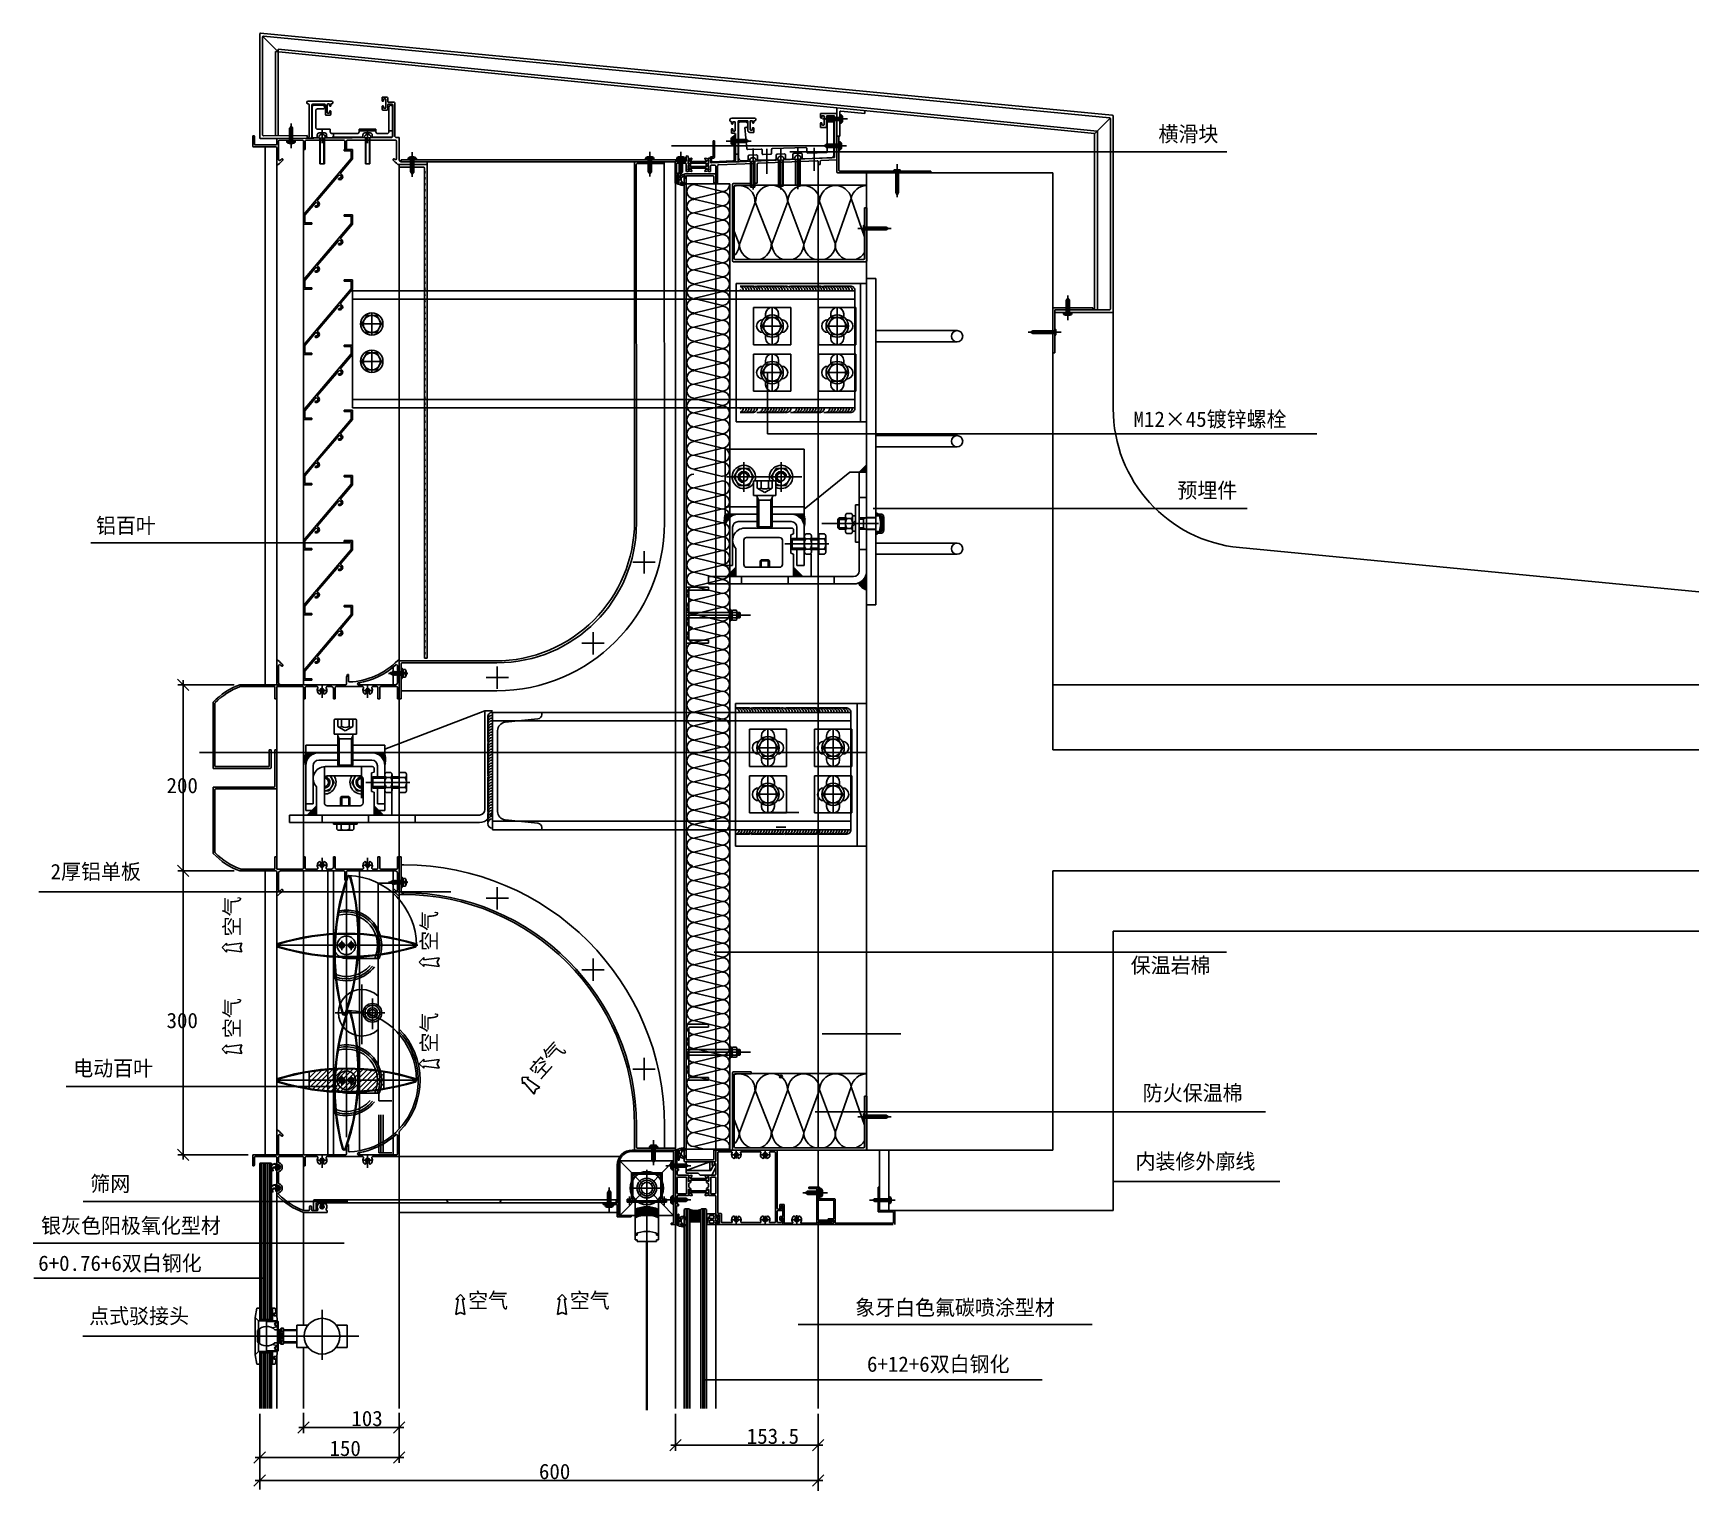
# Model space of a CAD drawing. Header units: metres. Extents: x 6409 to 8198, y 3492 to 5058.
import ezdxf

# ---------------------------------------------------------------- set-up
doc = ezdxf.new("R2010")
doc.units = ezdxf.units.M
for name, color, linetype in [('1', 1, 'Continuous'), ('10', 1, 'Continuous'), ('2', 2, 'Continuous'), ('3', 5, 'Continuous'), ('4', 4, 'Continuous'), ('6', 6, 'Continuous'), ('CASTFIX', 1, 'Continuous'), ('CENTER', 2, 'Continuous'), ('DIM', 4, 'Continuous'), ('GOMMA', 3, 'Continuous'), ('GROSSA', 4, 'Continuous'), ('H', 4, 'Continuous'), ('SCREW', 6, 'Continuous'), ('五金件', 1, 'Continuous'), ('型材', 1, 'Continuous'), ('填充', 1, 'Continuous'), ('点划线', 1, 'Continuous'), ('虚线', 5, 'Continuous'), ('隔热条', 3, 'Continuous')]:
    doc.layers.add(name, color=color, linetype=linetype)

msp = doc.modelspace()

# ---------------------------------------------------------------- texts
at = {"layer": '1'}
for rotation, p in [(90, (6630.26, 4087.32)), (90, (6842, 4071.73)), (90, (6630.26, 3978.11)), (90, (6842, 3962.52)), (48.2, (6952.42, 3933.05))]:
    msp.add_text('空气', height=16.5, rotation=rotation, dxfattribs=at).set_placement(p)
for p in [(6875.57, 3687.96), (6984.78, 3687.96)]:
    msp.add_text('空气', height=16.5, dxfattribs=at).set_placement(p)
at = {"layer": '10'}
msp.add_text('6+12+6双白钢化', height=16.5, dxfattribs=at).set_placement((7304.09, 3619.51, -289.87))
at = {"layer": '10', "char_height": 16.5, "attachment_point": 1}
for s, insert in [('\\A1;200', (6551.66, 4257.77)), ('\\A1;300', (6551.66, 4005.27)), ('\\A1;103', (6750.2, 3577.66)), ('\\A1;150', (6726.7, 3545.55)), ('\\A1;153.5', (7174.97, 3558.58)), ('\\A1;600', (6951.7, 3520.67))]:
    msp.add_mtext(s, dxfattribs=dict(at, insert=insert))
at = {"layer": '4'}
for s, p in [('M12×45镀锌螺栓', (7590.39, 4634.87)), ('银灰色阳极氧化型材', (6416.91, 3768.36)), ('6+0.76+6双白钢化', (6413.83, 3727.96)), ('象牙白色氟碳喷涂型材', (7291.34, 3680.32))]:
    msp.add_text(s, height=16.5, dxfattribs=at).set_placement(p)
at = {"layer": '4', "char_height": 16.5, "attachment_point": 1}
for s, insert in [('横滑块', (7617.2, 4957.85)), ('预埋件', (7637.53, 4574.86)), ('铝百叶', (6475.87, 4537.02)), ('2厚铝单板', (6427.08, 4165.26)), ('保温岩棉', (7587.36, 4064.5)), ('电动百叶', (6451.44, 3953.93)), ('防火保温棉', (7600.33, 3927.36)), ('内装修外廓线', (7592.55, 3853.82)), ('筛网', (6469.73, 3829.84)), ('点式驳接头', (6468.59, 3687.77))]:
    msp.add_mtext(s, dxfattribs=dict(at, insert=insert))

# ---------------------------------------------------------------- blocks, each defined once
blk = doc.blocks.new('_ArchTick')
at = {"color": 0, "linetype": 'ByBlock'}
blk.add_lwpolyline([(-0.5, -0.5), (0.5, 0.5)], dxfattribs=at)
blk = doc.blocks.new('CONC-PIN')
at = {"layer": 'SCREW', "color": 10}
blk.add_line((-6.75, 0), (28.82, 0), dxfattribs=at)
at = {"layer": 'SCREW', "color": 6}
for p, q in [((-0.8, -2.9), (-0.8, 2.9)), ((-0.3, 3.4), (0, 3.4)), ((0, -3.4), (0, 3.4)), ((0, 1.5), (23.74, 1.5)), ((26.14, 0), (23.74, 1.5)), ((26.14, 0), (23.74, -1.5)), ((-0.3, -3.4), (0, -3.4)), ((0, -1.5), (23.74, -1.5))]:
    blk.add_line(p, q, dxfattribs=at)
for centre, start, end in [((-0.3, 2.9), 90, 180), ((-0.3, -2.9), 180, 270)]:
    blk.add_arc(centre, 0.5, start, end, dxfattribs=at)
blk = doc.blocks.new('10X12')
at = {"layer": 'CASTFIX'}
for p, q in [((-4.5, 0), (-4.5, 1.25)), ((-4.5, 1.25), (4.5, 1.25)), ((-4.5, 0), (4.5, 0)), ((-1.75, 0), (-1.75, -13.22)), ((-1.5, 3), (-0.7, 3)), ((-0.5, 2.25), (-0.7, 3)), ((-0.5, 2.25), (0.5, 2.25)), ((0.5, 2.25), (0.7, 3)), ((0.7, 3), (1.5, 3)), ((1.75, 0), (1.75, -12.74)), ((4.5, 0), (4.5, 1.25)), ((-2.19, -1.27), (2.32, -0.67)), ((-2.19, -3.27), (2.32, -2.67)), ((-2.19, -5.27), (2.32, -4.67)), ((-2.19, -7.27), (2.32, -6.67)), ((-2.19, -9.27), (2.32, -8.67)), ((-2.19, -11.27), (2.32, -10.67)), ((-2.19, -13.27), (2.32, -12.67)), ((-1.75, -13.22), (0, -15.43)), ((0, -15.43), (1.75, -12.74))]:
    blk.add_line(p, q, dxfattribs=at)
at = {"layer": 'CASTFIX', "color": 8}
blk.add_line((0, -18.34), (0, 8.33), dxfattribs=at)
at = {"layer": 'CASTFIX'}
for centre, start, end in [((-1.85, 0.15), 82.98, 157.54), ((1.85, 0.15), 22.46, 97.02)]:
    blk.add_arc(centre, 2.87, start, end, dxfattribs=at)
blk = doc.blocks.new('M592')
blk.add_lwpolyline([(113.95, 24.96), (113.95, -5.82, -0.4), (112.98, -6.82), (92.98, -7.51, -0.42), (91.95, -6.51), (91.95, -2.58, 0.42), (90.91, -1.58), (54.91, -2.84, 0.4), (53.95, -3.84), (53.95, -7.91, -0.4), (52.98, -8.91), (44.98, -9.19, -0.42), (43.95, -8.19), (43.95, -4.26, 0.42), (42.91, -3.26), (28.47, -3.76, -0.4), (27.44, -2.85), (25.45, 19.88), (26.45, 19.88, 0.41), (28.45, 21.88), (28.45, 23.88, 0.41), (26.45, 25.88), (20.45, 25.88, 0.41), (18.45, 23.88), (18.45, -12.5, 0.42), (22.07, -15.99), (27.98, -15.79, 0.4), (28.95, -14.79), (28.95, -10.72, -0.4), (29.91, -9.72), (37.91, -9.44, -0.42), (38.95, -10.44), (38.95, -14.37, 0.42), (39.98, -15.37), (57.98, -14.74, 0.4), (58.95, -13.74), (58.95, -9.67, -0.4), (59.91, -8.67), (67.91, -8.39, -0.42), (68.95, -9.39), (68.95, -13.32, 0.42), (69.98, -14.32), (75.98, -14.11, 0.4), (76.95, -13.11), (76.95, -9.04, -0.4), (77.91, -8.04), (85.91, -7.76, -0.42), (86.95, -8.76), (86.95, -12.69, 0.42), (87.98, -13.69), (118.53, -12.63, 0.4), (120.95, -10.13), (120.95, 24.96, 0.41), (119.95, 25.96), (114.95, 25.96, 0.41)], format="xyb", close=True)
blk = doc.blocks.new('X701')
for p, q in [((17.13, 44.68), (17.13, 43.28)), ((17.13, 44.68), (26.13, 44.68)), ((17.13, 43.28), (24.73, 43.28)), ((24.73, 43.28), (24.73, 35.2)), ((26.13, 44.68), (26.13, 34.68)), ((-26.67, -25.32), (24.73, 35.2)), ((13.58, 19.9), (26.13, 34.68)), ((-11.39, -9.5), (10.95, 16.8)), ((-25.27, -25.83), (-14.1, -12.68)), ((-26.67, -35.32), (-26.67, -25.32)), ((-17.67, -35.32), (-26.67, -35.32)), ((-25.27, -33.92), (-25.27, -25.83)), ((-17.67, -33.92), (-25.27, -33.92)), ((-17.67, -35.32), (-17.67, -33.92))]:
    blk.add_line(p, q)
for centre, radius, start, end in [((12.23, 15.62), 3.25, 258.35, 59.81), ((14.37, 19.29), 1, 139.66, 239.81), ((12.23, 15.62), 1.75, 258.35, 139.66), ((11.73, 13.17), 0.75, 78.35, 258.35), ((-12.77, -13.82), 1.75, 258.35, 139.66), ((-13.27, -16.27), 0.75, 78.35, 258.35), ((-12.77, -13.82), 3.25, 258.35, 59.81), ((-10.63, -10.14), 1, 139.66, 239.81)]:
    blk.add_arc(centre, radius, start, end)

# ---------------------------------------------------------------- hatches: boundary and pattern name
h = msp.add_hatch()
h.set_pattern_fill('SOLID')
h.paths.add_polyline_path([(7295.7, 4586.03), (7303.7, 4586.03), (7303.7, 4594.03)])
h = msp.add_hatch()
h.set_pattern_fill('SOLID')
h.paths.add_polyline_path([(7165.75, 4541.03), (7151.75, 4541.03, 0.13), (7151.75, 4527.03, -0.41)])
h = msp.add_hatch()
h.set_pattern_fill('SOLID')
h.paths.add_polyline_path([(7222.75, 4541.03), (7236.75, 4541.03, -0.13), (7236.75, 4527.03, 0.41)])
h = msp.add_hatch()
h.set_pattern_fill('SOLID')
h.paths.add_polyline_path([(7163.25, 4484.03), (7153.25, 4474.03), (7163.25, 4474.03)])
h = msp.add_hatch()
h.set_pattern_fill('SOLID')
h.paths.add_polyline_path([(7225.25, 4484.03), (7235.25, 4474.03), (7225.25, 4474.03)])
h = msp.add_hatch()
h.set_pattern_fill('SOLID')
h.paths.add_polyline_path([(7303.7, 4459.68), (7303.7, 4480.03, -0.3), (7295.14, 4467.13, 0.25)])
h = msp.add_hatch()
h.set_pattern_fill('SOLID')
h.paths.add_polyline_path([(6715.2, 4284.78), (6701.2, 4284.78, 0.13), (6701.2, 4270.78, -0.41)])
h = msp.add_hatch()
h.set_pattern_fill('SOLID')
h.paths.add_polyline_path([(6772.2, 4284.78), (6786.2, 4284.78, -0.13), (6786.2, 4270.78, 0.41)])
h = msp.add_hatch()
h.set_pattern_fill('SOLID')
h.paths.add_polyline_path([(6712.7, 4227.78), (6702.7, 4217.78), (6712.7, 4217.78)])
h = msp.add_hatch()
h.set_pattern_fill('SOLID')
h.paths.add_polyline_path([(6774.7, 4227.78), (6784.7, 4217.78), (6774.7, 4217.78)])
h = msp.add_hatch()
h.set_pattern_fill('HEX', scale=15)
h.paths.add_polyline_path([(7034.8, 3801.24), (7034.8, 3804.24), (6710.47, 3804.24, 0.41), (6709.47, 3803.24), (6709.47, 3792.77), (6712.47, 3792.77), (6712.47, 3800.24, -0.41), (6713.47, 3801.24)])
at = {"layer": '1'}
h = msp.add_hatch(dxfattribs=at)
h.set_pattern_fill('ZIGZAG', scale=20)
h.paths.add_polyline_path([(6794.47, 4948.01), (6794.47, 4954.76), (6790.47, 4954.76), (6790.47, 4952.01, -0.41), (6788.47, 4950.01), (6778.54, 4950.01, -0.41), (6776.54, 4952.01), (6776.54, 4954.76), (6767.7, 4954.76), (6767.7, 4950.76), (6770.54, 4950.76, -0.41), (6772.54, 4948.76), (6772.54, 4948.01, 0.41), (6774.54, 4946.01), (6792.47, 4946.01, 0.41)])
h.paths.add_polyline_path([(6794.47, 4978.52, 0.41), (6792.47, 4980.52, 0.41), (6790.47, 4978.52), (6790.47, 4954.76), (6794.47, 4954.76)])
h.paths.add_polyline_path([(6767.7, 4954.76), (6758.54, 4954.76), (6758.54, 4952.01, -0.41), (6756.54, 4950.01), (6729.54, 4950.01, -0.41), (6727.54, 4952.01), (6727.54, 4954.76), (6718.7, 4954.76), (6718.7, 4950.76), (6721.54, 4950.76, -0.41), (6723.54, 4948.76), (6723.54, 4947.35, 0.42), (6725.55, 4945.35), (6729.54, 4945.38), (6729.54, 4946.01), (6760.54, 4946.01, 0.41), (6762.54, 4948.01), (6762.54, 4948.76, -0.41), (6764.54, 4950.76), (6767.7, 4950.76)])
h.paths.add_polyline_path([(6718.7, 4954.76), (6713.95, 4954.76), (6707.95, 4954.76), (6707.95, 4947.31, 0.42), (6709.97, 4945.31), (6711.55, 4945.32, 0.41), (6713.54, 4947.32), (6713.54, 4948.76, -0.41), (6715.54, 4950.76), (6718.7, 4950.76)])
h.paths.add_polyline_path([(6711.95, 4974.52, -0.41), (6713.95, 4976.52), (6719.56, 4976.52, 0.41), (6721.56, 4978.52, 0.41), (6719.56, 4980.52), (6709.95, 4980.52, 0.41), (6707.95, 4978.52), (6707.95, 4959.8), (6711.95, 4959.8)])
h = msp.add_hatch(dxfattribs=at)
h.set_pattern_fill('ANSI31', scale=20)
h.paths.add_polyline_path([(6704.7, 4947.01, -0.41), (6702.72, 4945.01), (6709.72, 4945.06, -0.42), (6707.7, 4947.06), (6707.7, 4954.76), (6704.7, 4954.76)])
h = msp.add_hatch(dxfattribs=at)
h.set_pattern_fill('ANSI31', scale=10)
h.paths.add_polyline_path([(6671.96, 4367.72), (6668.96, 4367.72, -0.41), (6669.96, 4366.72), (6669.96, 4362.72), (6672.96, 4362.72, -0.41), (6671.96, 4363.72)])
h = msp.add_hatch(dxfattribs=at)
h.set_pattern_fill('ANSI31', scale=10)
h.paths.add_polyline_path([(6671.96, 4362.47), (6668.96, 4362.47, -0.41), (6669.96, 4361.47), (6669.96, 4357.47), (6672.96, 4357.47, -0.41), (6671.96, 4358.47)])
h = msp.add_hatch(dxfattribs=at)
h.set_pattern_fill('ANSI31', scale=10)
h.paths.add_polyline_path([(6671.96, 3862.77), (6668.96, 3862.77, -0.41), (6669.96, 3861.77), (6669.96, 3857.77), (6672.96, 3857.77, -0.41), (6671.96, 3858.77)])
h = msp.add_hatch(dxfattribs=at)
h.set_pattern_fill('ANSI31', scale=10)
h.paths.add_polyline_path([(6671.96, 3857.51), (6668.96, 3857.51, -0.41), (6669.96, 3856.51), (6669.96, 3852.51), (6672.96, 3852.51, -0.41), (6671.96, 3853.51)])
h = msp.add_hatch(dxfattribs=at)
h.set_pattern_fill('ANSI38', scale=6)
h.paths.add_polyline_path([(6664.46, 3674.17), (6665.46, 3674.17), (6665.46, 3687.77), (6664.46, 3687.77)])
h = msp.add_hatch(dxfattribs=at)
h.set_pattern_fill('ANSI38', scale=6)
h.paths.add_polyline_path([(6651.7, 3674.17), (6651.7, 3675.67, 1), (6652.2, 3675.67), (6664.46, 3675.67), (6664.46, 3674.17)])
h = msp.add_hatch(dxfattribs=at)
h.set_pattern_fill('ANSI38', scale=6)
h.paths.add_polyline_path([(6651.7, 3641.37), (6651.7, 3639.87, -1), (6652.2, 3639.87), (6664.25, 3639.87), (6664.25, 3641.37)])
h = msp.add_hatch(dxfattribs=at)
h.set_pattern_fill('ANSI38', scale=6)
h.paths.add_polyline_path([(6664.46, 3627.77), (6665.46, 3627.77), (6665.46, 3641.37), (6664.46, 3641.37)])
h = msp.add_hatch(dxfattribs=at)
h.set_pattern_fill('ANSI38', scale=6)
h.paths.add_polyline_path([(6664.46, 3627.77), (6665.46, 3627.77), (6665.46, 3641.37), (6664.46, 3641.37)])
at = {"layer": 'DIM'}
h = msp.add_hatch(dxfattribs=at)
h.set_pattern_fill('ANSI31', scale=16.88)
h.paths.add_polyline_path([(7320.44, 4523.91, -0.41), (7318.75, 4522.22), (7313.68, 4522.22), (7313.68, 4520.54), (7318.73, 4520.54, 0.41), (7322.11, 4523.91), (7322.11, 4531.03), (7320.44, 4531.03)])
h.paths.add_polyline_path([(7322.11, 4537.83, 0.41), (7318.73, 4541.2), (7313.68, 4541.2), (7313.68, 4539.52), (7318.75, 4539.52, -0.41), (7320.44, 4537.83), (7320.44, 4531.03), (7322.11, 4531.03)])
at = {"layer": 'H'}
h = msp.add_hatch(dxfattribs=at)
h.set_pattern_fill('ANSI31', scale=1.2)
h.paths.add_polyline_path([(6785, 3941.33, 0.05), (6745, 3944.97), (6745, 3932.77), (6785, 3932.77)])
h.paths.add_polyline_path([(6785, 3932.77), (6745, 3932.77), (6745, 3920.57, 0.05), (6785, 3924.2)])
h.paths.add_polyline_path([(6745, 3944.97, 0.05), (6705, 3941.33), (6705, 3932.77), (6745, 3932.77)])
h.paths.add_polyline_path([(6745, 3932.77), (6705, 3932.77), (6705, 3924.2, 0.05), (6745, 3920.57)])
at = {"layer": '隔热条'}
h = msp.add_hatch(dxfattribs=at)
h.set_pattern_fill('ANSI38', scale=5)
h.paths.add_polyline_path([(7130.83, 4918.39, -0.13), (7131.43, 4918.23), (7131.73, 4918.06, -0.09), (7131.79, 4918.03), (7132.27, 4917.75), (7133.23, 4917.19), (7133.59, 4917.19, 0.41), (7133.99, 4917.59), (7133.99, 4921, 0.41), (7133.59, 4921.39), (7133.23, 4921.39), (7132.01, 4920.69), (7132.01, 4920.62, -0.58), (7131.7, 4920.46), (7131.66, 4920.49), (7131.43, 4920.35, -0.13), (7130.83, 4920.19), (7115.15, 4920.19, -0.13), (7114.55, 4920.35), (7114.32, 4920.49), (7114.28, 4920.46, -0.58), (7113.97, 4920.62), (7113.97, 4920.69), (7112.75, 4921.39), (7112.39, 4921.39, 0.41), (7111.99, 4920.99), (7111.99, 4917.59, 0.41), (7112.39, 4917.19), (7112.75, 4917.19), (7113.71, 4917.75), (7114.18, 4918.03, -0.09), (7114.25, 4918.06), (7114.55, 4918.23, -0.13), (7115.15, 4918.39)])
h = msp.add_hatch(dxfattribs=at)
h.set_pattern_fill('ANSI38', scale=5)
h.paths.add_polyline_path([(7112.75, 4915.7), (7112.39, 4915.7, 0.41), (7111.99, 4915.3), (7111.99, 4911.9, 0.41), (7112.39, 4911.5), (7112.75, 4911.5), (7113.97, 4912.2), (7113.97, 4912.27, -0.58), (7114.28, 4912.43), (7114.32, 4912.41), (7114.55, 4912.54, -0.13), (7115.15, 4912.7), (7130.83, 4912.7, -0.13), (7131.43, 4912.54), (7131.66, 4912.41), (7131.7, 4912.43, -0.58), (7132.01, 4912.27), (7132.01, 4912.2), (7133.23, 4911.5), (7133.59, 4911.5, 0.41), (7133.99, 4911.89), (7133.99, 4915.31, 0.41), (7133.59, 4915.7), (7133.23, 4915.7), (7132.27, 4915.15), (7131.79, 4914.86, -0.09), (7131.73, 4914.83), (7131.43, 4914.66, -0.13), (7130.83, 4914.5), (7115.15, 4914.5, -0.13), (7114.55, 4914.66), (7114.25, 4914.83, -0.09), (7114.18, 4914.86), (7113.71, 4915.15)])
h = msp.add_hatch(dxfattribs=at)
h.set_pattern_fill('ANSI38', scale=5)
h.paths.add_polyline_path([(7131.05, 3825.49, -0.13), (7131.65, 3825.33), (7131.95, 3825.15, -0.09), (7132.02, 3825.13), (7132.49, 3824.84), (7133.45, 3824.29), (7133.81, 3824.29, 0.41), (7134.21, 3824.68), (7134.21, 3828.1, 0.41), (7133.81, 3828.49), (7133.45, 3828.49), (7132.23, 3827.78), (7132.23, 3827.72, -0.58), (7131.92, 3827.56), (7131.88, 3827.58), (7131.65, 3827.45, -0.13), (7131.05, 3827.29), (7115.38, 3827.29, -0.13), (7114.78, 3827.45), (7114.54, 3827.58), (7114.5, 3827.56, -0.58), (7114.2, 3827.72), (7114.19, 3827.78), (7112.97, 3828.49), (7112.61, 3828.49, 0.41), (7112.21, 3828.09), (7112.21, 3824.69, 0.41), (7112.61, 3824.29), (7112.97, 3824.29), (7113.93, 3824.84), (7114.41, 3825.13, -0.09), (7114.48, 3825.15), (7114.78, 3825.33, -0.13), (7115.38, 3825.49)])
h = msp.add_hatch(dxfattribs=at)
h.set_pattern_fill('ANSI38', scale=5)
h.paths.add_polyline_path([(7112.97, 3815.24), (7112.61, 3815.24, 0.41), (7112.21, 3814.84), (7112.21, 3811.44, 0.41), (7112.61, 3811.04), (7112.97, 3811.04), (7114.19, 3811.75), (7114.2, 3811.82, -0.58), (7114.5, 3811.98), (7114.54, 3811.95), (7114.78, 3812.08, -0.13), (7115.38, 3812.24), (7131.05, 3812.24, -0.13), (7131.65, 3812.08), (7131.88, 3811.95), (7131.92, 3811.98, -0.58), (7132.23, 3811.82), (7132.23, 3811.75), (7133.45, 3811.04), (7133.81, 3811.04, 0.41), (7134.21, 3811.44), (7134.21, 3814.85, 0.41), (7133.81, 3815.24), (7133.45, 3815.24), (7132.49, 3814.69), (7132.02, 3814.4, -0.09), (7131.95, 3814.38), (7131.65, 3814.21, -0.13), (7131.05, 3814.04), (7115.38, 3814.04, -0.13), (7114.78, 3814.21), (7114.48, 3814.38, -0.09), (7114.41, 3814.4), (7113.93, 3814.69)])

# ---------------------------------------------------------------- linework, layer by layer
for p, q in [((6651.73, 4945.77), (6651.7, 5056.77)), ((7567.57, 4969.83), (6652.7, 5057.77)), ((6654.73, 4948.65), (6654.7, 5053.77)), ((6671.7, 5037.77), (6655, 5054.47)), ((7564.57, 4966.83), (6655.7, 5054.77)), ((6668.73, 4947.75), (6668.7, 5038.07)), ((6668.7, 5038.07), (7271.76, 4977.8)), ((6671.73, 4947.77), (6671.7, 5040.77)), ((7551.3, 4952.56), (6671.7, 5040.77)), ((6703.7, 4981.84), (6703.06, 4981.84)), ((6703.65, 4984.72), (6728.87, 4984.72)), ((6704.7, 4947.01), (6704.7, 4980.84)), ((6707.7, 4980.72), (6707.7, 4947.06)), ((6707.95, 4978.52), (6707.95, 4947.31)), ((6721.24, 4981.72), (6708.7, 4981.72)), ((6719.56, 4980.52), (6709.95, 4980.52)), ((6711.95, 4974.52), (6711.95, 4956.76)), ((6719.56, 4976.52), (6713.95, 4976.52)), ((6721.56, 4978.52), (6721.56, 4978.52)), ((6722.24, 4980.72), (6722.24, 4970.82)), ((6724.24, 4981.34), (6724.24, 4972.32)), ((6724.74, 4981.84), (6726.24, 4981.84)), ((6726.74, 4981.34), (6726.74, 4979.84)), ((6726.74, 4973.83), (6726.74, 4972.32)), ((6727.24, 4979.34), (6727.74, 4979.34)), ((6727.74, 4974.33), (6727.24, 4974.33)), ((6728.24, 4981.84), (6729.46, 4981.84)), ((6728.24, 4979.84), (6728.24, 4981.84)), ((6728.24, 4970.82), (6728.24, 4973.83)), ((6783.21, 4985.21), (6783.21, 4989.22)), ((6788.21, 4989.22), (6783.21, 4989.22)), ((6783.21, 4976.2), (6783.21, 4979.21)), ((6784.21, 4984.71), (6783.71, 4984.71)), ((6783.71, 4979.71), (6784.21, 4979.71)), ((6784.21, 4975.2), (6788.21, 4975.2)), ((6784.71, 4986.72), (6784.71, 4985.21)), ((6784.71, 4979.21), (6784.71, 4977.7)), ((6786.71, 4987.22), (6785.21, 4987.22)), ((6785.21, 4977.2), (6786.71, 4977.2)), ((6787.21, 4977.7), (6787.21, 4986.72)), ((6789.21, 4984.72), (6789.21, 4988.22)), ((6789.21, 4976.2), (6789.21, 4980.72)), ((6795.72, 4983.72), (6790.21, 4983.72)), ((6793.72, 4981.72), (6790.21, 4981.72)), ((6790.47, 4978.52), (6790.47, 4952.01)), ((6792.47, 4980.52), (6792.47, 4980.52)), ((6794.47, 4978.52), (6794.47, 4948.01)), ((6794.72, 4980.72), (6794.72, 4947.69)), ((6796.72, 4982.72), (6796.72, 4947.76)), ((7271.76, 4971.73), (7271.76, 4977.53)), ((7271.76, 4977.53), (7548.57, 4950.13)), ((7301.76, 4971.62), (7275.86, 4974.12)), ((7301.76, 4971.62), (7301.76, 4974.63)), ((6727.24, 4969.82), (6723.24, 4969.82)), ((6726.24, 4971.82), (6724.74, 4971.82)), ((7158.61, 4960.79), (7158.61, 4962.73)), ((7158.73, 4966.73), (7183.23, 4966.73)), ((7159.61, 4960.29), (7159.11, 4960.29)), ((7160.11, 4962.3), (7160.11, 4960.79)), ((7162.07, 4962.8), (7160.61, 4962.8)), ((7162.57, 4962.3), (7162.57, 4953.28)), ((7176.23, 4963.73), (7165.73, 4963.73)), ((7165.73, 4963.73), (7165.73, 4920.75)), ((7176.17, 4952.78), (7176.17, 4963.71)), ((7178.6, 4963.35), (7178.6, 4954.33)), ((7179.1, 4963.85), (7180.6, 4963.85)), ((7181.1, 4963.35), (7181.1, 4961.84)), ((7181.1, 4955.84), (7181.1, 4954.33)), ((7181.6, 4961.34), (7182.1, 4961.34)), ((7182.1, 4956.34), (7181.6, 4956.34)), ((7182.6, 4963.85), (7183.82, 4963.85)), ((7182.6, 4961.84), (7182.6, 4963.85)), ((7182.6, 4951.33), (7182.6, 4955.84)), ((7254.21, 4971.73), (7271.73, 4971.73)), ((7254.21, 4967.22), (7254.21, 4971.73)), ((7254.21, 4956.71), (7254.21, 4961.22)), ((7260.72, 4956.71), (7254.21, 4956.71)), ((7255.21, 4966.72), (7254.71, 4966.72)), ((7254.71, 4961.72), (7255.21, 4961.72)), ((7255.71, 4968.73), (7255.71, 4967.22)), ((7255.71, 4961.22), (7255.71, 4959.71)), ((7257.71, 4969.23), (7256.21, 4969.23)), ((7256.21, 4959.21), (7257.71, 4959.21)), ((7258.21, 4959.71), (7258.21, 4968.73)), ((7260.72, 4968.22), (7260.72, 4956.71)), ((7261.72, 4969.23), (7268.23, 4969.23)), ((7269.23, 4968.22), (7269.23, 4924.64)), ((7271.73, 4971.73), (7271.73, 4908.77)), ((7274.76, 4947.25), (7274.76, 4973.13)), ((7565.28, 4966.54), (7548.57, 4949.83)), ((7565.57, 4761.77), (7565.57, 4965.83)), ((7568.57, 4758.77), (7568.57, 4968.83)), ((6652.73, 4944.77), (6671.73, 4944.77)), ((6702.72, 4945.01), (6702.69, 4948.01)), ((6716.2, 4945.39), (6716.2, 4917.46)), ((6716.7, 4945.41), (6716.7, 4917.46)), ((6718.7, 4954.76), (6718.7, 4939.79)), ((6720.71, 4945.58), (6720.71, 4917.46)), ((6721.21, 4945.61), (6721.21, 4917.46)), ((6743, 4941.76), (6743, 4932.76)), ((6765.2, 4945.39), (6765.2, 4917.46)), ((6765.7, 4945.41), (6765.7, 4917.46)), ((6767.7, 4954.76), (6767.7, 4939.79)), ((6769.71, 4945.58), (6769.71, 4917.46)), ((6770.21, 4945.61), (6770.21, 4917.46)), ((7138.99, 4925.87), (7138.99, 4942.12)), ((7138.99, 4942.12), (7140.19, 4942.12)), ((7140.19, 4924.67), (7140.19, 4942.12)), ((7158.61, 4950.28), (7158.61, 4954.79)), ((7162.57, 4950.28), (7158.61, 4950.28)), ((7159.11, 4955.29), (7159.61, 4955.29)), ((7160.11, 4954.79), (7160.11, 4953.28)), ((7160.61, 4952.78), (7162.07, 4952.78)), ((7161.37, 4948.35), (7161.37, 4921.69)), ((7161.37, 4948.35), (7162.57, 4948.35)), ((7162.57, 4948.35), (7162.57, 4920.54)), ((7162.73, 4920.93), (7162.73, 4950.23)), ((7182.6, 4951.33), (7178.09, 4951.33)), ((7180.6, 4953.83), (7179.1, 4953.83)), ((7273.73, 4947.25), (7273.73, 4910.77)), ((7548.57, 4760.77), (7548.57, 4950.13)), ((7551.57, 4760.77), (7551.57, 4952.83)), ((6803.7, 4919.76), (6803.7, 4921.76)), ((7094.21, 4936.77), (7282.13, 4936.77)), ((7098, 4896.77), (7098, 4920.15)), ((7098, 4920.15), (7108.99, 4920.15)), ((7109.99, 4925.12), (7109.99, 4921.15)), ((7110.99, 4926.12), (7110.99, 4926.12)), ((7111.99, 4923.5), (7111.99, 4925.12)), ((7133.99, 4923.67), (7135.99, 4923.67)), ((7133.99, 4923.5), (7133.99, 4923.67)), ((7135.99, 4919.48), (7135.99, 4924.87)), ((7135.99, 4924.87), (7137.99, 4924.87)), ((7137.19, 4920.73), (7137.19, 4922.67)), ((7138.19, 4923.67), (7139.19, 4923.67)), ((7138.23, 4919.73), (7160.41, 4920.69)), ((7166.62, 4919.75), (7162.19, 4919.75)), ((7165.73, 4928.03), (7162.57, 4928.03)), ((7166.62, 4919.75), (7268.75, 4924.14)), ((7179.1, 4920.29), (7179.1, 4892.36)), ((7179.6, 4920.31), (7179.6, 4892.36)), ((7181.66, 4933.88), (7181.66, 4889.88)), ((7183.1, 4920.29), (7183.1, 4892.36)), ((7183.6, 4920.31), (7183.6, 4892.36)), ((7187.07, 4918.12), (7250.66, 4920.86)), ((7196.33, 4933.6), (7196.33, 4906.74)), ((7209.14, 4921.58), (7209.14, 4893.65)), ((7209.64, 4921.6), (7209.64, 4893.65)), ((7211.64, 4933.88), (7211.64, 4889.88)), ((7211.64, 4929.09), (7211.64, 4928.31)), ((7213.65, 4921.77), (7213.65, 4893.65)), ((7214.15, 4921.79), (7214.15, 4893.65)), ((7227.17, 4922.35), (7227.17, 4894.43)), ((7227.67, 4922.37), (7227.67, 4894.43)), ((7229.67, 4933.88), (7229.67, 4890.14)), ((7229.67, 4929.87), (7229.67, 4929.09)), ((7231.67, 4922.55), (7231.67, 4894.43)), ((7232.17, 4922.57), (7232.17, 4894.43)), ((7247.24, 4934.75), (7247.24, 4910.08)), ((7251.7, 4916.96), (7251.7, 4919.86)), ((7253.71, 4920.03), (7253.71, 4916.96)), ((7254.66, 4921.03), (7271.73, 4921.76)), ((6716.2, 4917.46), (6721.21, 4917.46)), ((6765.2, 4917.46), (6770.21, 4917.46)), ((6829.63, 4908.38), (6828.7, 4909.98)), ((6828.7, 4906.78), (6829.63, 4908.38)), ((6829.63, 4901.88), (6828.7, 4903.49)), ((6828.7, 4900.28), (6829.63, 4901.88)), ((6831.5, 4911.63), (6831.7, 4911.97)), ((6831.7, 4911.28), (6831.5, 4911.63)), ((6831.5, 4905.13), (6831.7, 4905.48)), ((6831.7, 4904.79), (6831.5, 4905.13)), ((7099.25, 4898.77), (7099.25, 4904.77)), ((7099.5, 4906.77), (7099.5, 4917.15)), ((7099.75, 4905.27), (7100.46, 4905.27)), ((7100, 4906.27), (7100.46, 4906.27)), ((7100.21, 4903.11), (7100.21, 4900.77)), ((7100.5, 4918.15), (7108.99, 4918.15)), ((7100.96, 4907.27), (7100.96, 4906.77)), ((7100.96, 4904.77), (7100.96, 4903.97)), ((7101.16, 4903.77), (7101.36, 4903.77)), ((7101.16, 4903.77), (7101.36, 4903.77)), ((7101.21, 4902.39), (7101.21, 4901.38)), ((7101.46, 4907.77), (7101.76, 4907.77)), ((7101.96, 4906.26), (7101.96, 4907.57)), ((7101.96, 4906.26), (7101.96, 4904.37)), ((7107.16, 4905.76), (7109.72, 4902.77)), ((7107.7, 4903.59), (7108.83, 4902.28)), ((7107.73, 4905.67), (7107.73, 3846.27)), ((7109.69, 4902.35), (7109.54, 4902.22)), ((7109.73, 4903.67), (7109.73, 3848.27)), ((7109.99, 4917.15), (7109.99, 4910.15)), ((7111.99, 4909.15), (7110.99, 4909.15)), ((7111.99, 4909.39), (7111.99, 4909.15)), ((7133.99, 4909.39), (7133.99, 4909.29)), ((7133.99, 4909.29), (7135.99, 4909.29)), ((7135.99, 4909.29), (7135.99, 4914.97)), ((7136.94, 4915.97), (7140.5, 4916.12)), ((7137.03, 4918.48), (7161.61, 4919.54)), ((7139.54, 4897.02), (7139.54, 4903.67)), ((7141.54, 4915.12), (7141.54, 4897.04)), ((7141.54, 4897.02), (7141.54, 4905.67)), ((7143.46, 4915.08), (7143.46, 4897.04)), ((7144.5, 4916.29), (7182.56, 4917.93)), ((7183.6, 4916.93), (7183.6, 4896.62)), ((7183.6, 4896.62), (7183.6, 4916.93)), ((7186.11, 4896.62), (7186.11, 4917.12)), ((7186.11, 4896.62), (7186.11, 4917.12)), ((7253.71, 4916.96), (7251.7, 4916.96)), ((7372.81, 4909.77), (7372.81, 4907.77)), ((6829.63, 4895.39), (6828.7, 4896.99)), ((6828.7, 4893.79), (6829.63, 4895.39)), ((6829.63, 4888.89), (6828.7, 4890.5)), ((6828.7, 4887.29), (6829.63, 4888.89)), ((6831.5, 4898.64), (6831.7, 4898.98)), ((6831.7, 4898.29), (6831.5, 4898.64)), ((6831.5, 4892.14), (6831.7, 4892.49)), ((6831.7, 4891.79), (6831.5, 4892.14)), ((6831.5, 4883.91), (6831.7, 4884.26)), ((7100.62, 4896.77), (7098, 4896.77)), ((7098.23, 3857.77), (7098.23, 4896.77)), ((7100.62, 4896.77), (7098.5, 4896.77)), ((7101.52, 4896.61), (7099.54, 4896.84)), ((7099.75, 4898.27), (7100.46, 4898.27)), ((7101.81, 4899.66), (7100.48, 4900.32)), ((7100.62, 4896.77), (7101.76, 4896.77)), ((7100.62, 4896.77), (7101.76, 4896.77)), ((7100.96, 4899.56), (7100.96, 4898.77)), ((7101.16, 4899.76), (7101.36, 4899.76)), ((7102.7, 4900.33), (7101.48, 4900.94)), ((7101.92, 4899.48), (7101.92, 4899.38)), ((7101.92, 4899.38), (7102.02, 4897.11)), ((7101.96, 4899.16), (7101.96, 4896.97)), ((7101.96, 4899.16), (7101.96, 4896.97)), ((7104.42, 4901), (7104.42, 4900.23)), ((7109.73, 4896.17), (7156.73, 4896.17)), ((7141.54, 4897.02), (7139.54, 4897.02)), ((7141.54, 4897.04), (7143.46, 4897.04)), ((7141.73, 3857.77), (7141.73, 4897.04)), ((7156.73, 3858.8), (7156.73, 4896.17)), ((7159.51, 4813.29), (7159.51, 4895.33)), ((7160.51, 4896.33), (7179.51, 4896.33)), ((7161.51, 4815.79), (7161.51, 4893.33)), ((7162.51, 4894.33), (7179.51, 4894.33)), ((7179.1, 4892.36), (7183.6, 4892.36)), ((7179.51, 4894.33), (7179.51, 4896.33)), ((7183.6, 4896.62), (7186.11, 4896.62)), ((7183.6, 4896.62), (7186.11, 4896.62)), ((7209.14, 4893.65), (7214.15, 4893.65)), ((7227.17, 4894.43), (7232.17, 4894.43)), ((6829.63, 4880.66), (6828.7, 4882.27)), ((6828.7, 4879.06), (6829.63, 4880.66)), ((6829.63, 4874.17), (6828.7, 4875.77)), ((6828.7, 4872.56), (6829.63, 4874.17)), ((6829.63, 4867.67), (6828.7, 4869.28)), ((6828.7, 4866.07), (6829.63, 4867.67)), ((6831.7, 4883.56), (6831.5, 4883.91)), ((6831.5, 4877.41), (6831.7, 4877.76)), ((6831.7, 4877.07), (6831.5, 4877.41)), ((6831.5, 4870.92), (6831.7, 4871.27)), ((6831.7, 4870.57), (6831.5, 4870.92)), ((7184.17, 4877.1), (7167.08, 4831.08)), ((7201.96, 4831.08), (7183.72, 4877.28)), ((7219.05, 4877.1), (7201.96, 4831.08)), ((7236.14, 4831.08), (7219.05, 4877.1)), ((7253.23, 4877.1), (7236.14, 4831.08)), ((7253.23, 4877.1), (7270.32, 4831.08)), ((7287.11, 4880.25), (7269.73, 4831.08)), ((7301.48, 4839.18), (7287.11, 4880.25)), ((7301.48, 4870.18), (7303.98, 4870.18)), ((7301.48, 4870.18), (7301.48, 4816.04)), ((7303.98, 4870.18), (7303.98, 4813.54)), ((6829.63, 4861.18), (6828.7, 4862.78)), ((6828.7, 4859.57), (6829.63, 4861.18)), ((6829.63, 4854.68), (6828.7, 4856.28)), ((6828.7, 4853.08), (6829.63, 4854.68)), ((6829.63, 4848.19), (6828.7, 4849.79)), ((6828.7, 4846.58), (6829.63, 4848.19)), ((6831.5, 4864.42), (6831.7, 4864.77)), ((6831.7, 4864.08), (6831.5, 4864.42)), ((6831.5, 4857.93), (6831.7, 4858.27)), ((6831.7, 4857.58), (6831.5, 4857.93)), ((6831.5, 4851.43), (6831.7, 4851.78)), ((6831.7, 4851.09), (6831.5, 4851.43)), ((6829.63, 4841.69), (6828.7, 4843.29)), ((6828.7, 4840.09), (6829.63, 4841.69)), ((6828.87, 4836.51), (6828.7, 4836.8)), ((6828.7, 4833.59), (6829.63, 4835.2)), ((6829.63, 4828.7), (6828.7, 4830.3)), ((6829.63, 4835.2), (6828.87, 4836.51)), ((6831.5, 4844.94), (6831.7, 4845.28)), ((6831.7, 4844.59), (6831.5, 4844.94)), ((6831.5, 4838.44), (6831.7, 4838.79)), ((6831.7, 4838.1), (6831.5, 4838.44)), ((6831.5, 4831.95), (6831.7, 4832.29)), ((6831.7, 4831.6), (6831.5, 4831.95)), ((7166.78, 4831.08), (7161.51, 4845.28)), ((6828.7, 4827.1), (6829.63, 4828.7)), ((6829.63, 4822.21), (6828.7, 4823.81)), ((6828.7, 4820.6), (6829.63, 4822.21)), ((6829.63, 4815.71), (6828.7, 4817.31)), ((6828.7, 4814.11), (6829.63, 4815.71)), ((6831.5, 4825.45), (6831.7, 4825.8)), ((6831.7, 4825.11), (6831.5, 4825.45)), ((6831.5, 4818.96), (6831.7, 4819.3)), ((6831.7, 4818.61), (6831.5, 4818.96)), ((6831.5, 4812.46), (6831.7, 4812.81)), ((6831.7, 4812.12), (6831.5, 4812.46)), ((7162.51, 4814.79), (7300.23, 4814.79)), ((6829.63, 4809.22), (6828.7, 4810.82)), ((6828.7, 4807.61), (6829.63, 4809.22)), ((6829.63, 4802.72), (6828.7, 4804.32)), ((6828.7, 4801.12), (6829.63, 4802.72)), ((6829.63, 4796.23), (6828.7, 4797.83)), ((6828.7, 4794.62), (6829.63, 4796.23)), ((6831.5, 4805.97), (6831.7, 4806.31)), ((6831.7, 4805.62), (6831.5, 4805.97)), ((6831.5, 4799.47), (6831.7, 4799.82)), ((6831.7, 4799.13), (6831.5, 4799.47)), ((7160.51, 4812.29), (7302.73, 4812.29)), ((7251.7, 4799.46), (7251.7, 3902.77)), ((6829.63, 4789.73), (6828.7, 4791.33)), ((6828.7, 4788.13), (6829.63, 4789.73)), ((6829.63, 4783.23), (6828.7, 4784.84)), ((6828.7, 4781.63), (6829.63, 4783.23)), ((6829.63, 4776.74), (6828.7, 4778.34)), ((6828.7, 4775.14), (6829.63, 4776.74)), ((6831.5, 4792.98), (6831.7, 4793.32)), ((6831.7, 4792.63), (6831.5, 4792.98)), ((6831.5, 4786.48), (6831.7, 4786.83)), ((6831.7, 4786.14), (6831.5, 4786.48)), ((6831.5, 4779.99), (6831.7, 4780.33)), ((6831.7, 4779.64), (6831.5, 4779.99)), ((7291.17, 4781.17), (7291.17, 4655.17)), ((6829.63, 4770.24), (6828.7, 4771.85)), ((6828.7, 4768.64), (6829.63, 4770.24)), ((6829.63, 4763.75), (6828.7, 4765.35)), ((6828.7, 4762.15), (6829.63, 4763.75)), ((6829.63, 4757.25), (6828.7, 4758.86)), ((6831.5, 4773.49), (6831.7, 4773.84)), ((6831.7, 4773.15), (6831.5, 4773.49)), ((6831.5, 4767), (6831.7, 4767.34)), ((6831.7, 4766.65), (6831.5, 4767)), ((6831.5, 4760.5), (6831.7, 4760.85)), ((6831.7, 4760.16), (6831.5, 4760.5)), ((7182.17, 4723.19), (7182.17, 4763.19)), ((7182.17, 4763.19), (7222.17, 4763.19)), ((7202.17, 4723.19), (7202.17, 4763.19)), ((7222.17, 4723.19), (7222.17, 4763.19)), ((7252.17, 4723.19), (7252.17, 4763.19)), ((7252.17, 4763.19), (7292.17, 4763.19)), ((7272.17, 4723.19), (7272.17, 4763.19)), ((7292.17, 4723.19), (7292.17, 4763.19)), ((7546.68, 4762.77), (7503.7, 4762.77)), ((7564.57, 4760.77), (7505.7, 4760.77)), ((6760.17, 4745.44), (6784.17, 4745.44)), ((6766.89, 4754.58), (6761.61, 4745.44)), ((6761.61, 4745.44), (6766.89, 4736.3)), ((6777.44, 4754.58), (6766.89, 4754.58)), ((6772.17, 4733.44), (6772.17, 4757.44)), ((6782.72, 4745.44), (6777.44, 4754.58)), ((6777.44, 4736.3), (6782.72, 4745.44)), ((6828.7, 4755.65), (6829.63, 4757.25)), ((6829.63, 4750.76), (6828.7, 4752.36)), ((6828.7, 4749.16), (6829.63, 4750.76)), ((6829.63, 4744.26), (6828.7, 4745.87)), ((6828.7, 4742.66), (6829.63, 4744.26)), ((6831.5, 4754.01), (6831.7, 4754.35)), ((6831.7, 4753.66), (6831.5, 4754.01)), ((6831.5, 4747.51), (6831.7, 4747.86)), ((6831.7, 4747.17), (6831.5, 4747.51)), ((6831.5, 4741.02), (6831.7, 4741.36)), ((6831.7, 4740.67), (6831.5, 4741.02)), ((7190.17, 4743.17), (7214.17, 4743.17)), ((7196.89, 4752.33), (7191.61, 4743.19)), ((7191.61, 4743.19), (7196.89, 4734.05)), ((7195.17, 4756.19), (7195.17, 4752.94)), ((7207.44, 4752.33), (7196.89, 4752.33)), ((7212.72, 4743.19), (7207.44, 4752.33)), ((7207.44, 4734.05), (7212.72, 4743.19)), ((7209.17, 4756.19), (7209.17, 4752.94)), ((7260.17, 4743.17), (7284.17, 4743.17)), ((7266.89, 4752.33), (7261.61, 4743.19)), ((7261.61, 4743.19), (7266.89, 4734.05)), ((7265.17, 4756.19), (7265.17, 4752.94)), ((7277.44, 4752.33), (7266.89, 4752.33)), ((7282.72, 4743.19), (7277.44, 4752.33)), ((7277.44, 4734.05), (7282.72, 4743.19)), ((7279.17, 4756.19), (7279.17, 4752.94)), ((7567.57, 4757.77), (7505.7, 4757.77)), ((6766.89, 4736.3), (6777.44, 4736.3)), ((6829.63, 4737.77), (6828.7, 4739.37)), ((6828.7, 4736.17), (6829.63, 4737.77)), ((6829.63, 4731.27), (6828.7, 4732.88)), ((6828.7, 4729.67), (6829.63, 4731.27)), ((6829.63, 4724.78), (6828.7, 4726.38)), ((6828.7, 4723.18), (6829.63, 4724.78)), ((6831.5, 4734.52), (6831.7, 4734.87)), ((6831.7, 4734.18), (6831.5, 4734.52)), ((6831.5, 4728.03), (6831.7, 4728.37)), ((6831.7, 4727.68), (6831.5, 4728.03)), ((7182.17, 4723.19), (7222.17, 4723.19)), ((7195.17, 4733.44), (7195.17, 4730.19)), ((7196.89, 4734.05), (7207.44, 4734.05)), ((7209.17, 4733.44), (7209.17, 4730.19)), ((7252.17, 4723.19), (7292.17, 4723.19)), ((7265.17, 4733.44), (7265.17, 4730.19)), ((7266.89, 4734.05), (7277.44, 4734.05)), ((7279.17, 4733.44), (7279.17, 4730.19)), ((6760.17, 4705.28), (6784.17, 4705.28)), ((6761.61, 4705.28), (6766.89, 4714.42)), ((6766.89, 4696.14), (6761.61, 4705.28)), ((6766.89, 4714.42), (6777.44, 4714.42)), ((6772.17, 4717.28), (6772.17, 4693.28)), ((6777.44, 4714.42), (6782.72, 4705.28)), ((6782.72, 4705.28), (6777.44, 4696.14)), ((6829.63, 4718.28), (6828.7, 4719.89)), ((6828.7, 4716.68), (6829.63, 4718.28)), ((6829.63, 4711.79), (6828.7, 4713.39)), ((6828.7, 4710.18), (6829.63, 4711.79)), ((6829.63, 4705.29), (6828.7, 4706.9)), ((6828.7, 4703.69), (6829.63, 4705.29)), ((6831.5, 4721.53), (6831.7, 4721.88)), ((6831.7, 4721.18), (6831.5, 4721.53)), ((6831.5, 4715.04), (6831.7, 4715.38)), ((6831.7, 4714.69), (6831.5, 4715.04)), ((6831.5, 4708.54), (6831.7, 4708.89)), ((6831.7, 4708.19), (6831.5, 4708.54)), ((7182.17, 4713.16), (7182.17, 4673.16)), ((7182.17, 4713.16), (7222.17, 4713.16)), ((7195.17, 4702.9), (7195.17, 4706.16)), ((7202.17, 4713.16), (7202.17, 4673.16)), ((7209.17, 4702.9), (7209.17, 4706.16)), ((7222.17, 4713.16), (7222.17, 4673.16)), ((7252.17, 4713.16), (7292.17, 4713.16)), ((7252.17, 4713.16), (7252.17, 4673.16)), ((7265.17, 4702.9), (7265.17, 4706.16)), ((7272.17, 4713.16), (7272.17, 4673.16)), ((7279.17, 4702.9), (7279.17, 4706.16)), ((7292.17, 4713.16), (7292.17, 4673.16)), ((7505.7, 4714.52), (7503.7, 4714.52)), ((6777.44, 4696.14), (6766.89, 4696.14)), ((6829.63, 4698.8), (6828.7, 4700.4)), ((6828.7, 4697.19), (6829.63, 4698.8)), ((6829.63, 4692.3), (6828.7, 4693.91)), ((6828.7, 4690.7), (6829.63, 4692.3)), ((6829.63, 4685.81), (6828.7, 4687.41)), ((6831.5, 4702.04), (6831.7, 4702.39)), ((6831.7, 4701.7), (6831.5, 4702.04)), ((6831.5, 4695.55), (6831.7, 4695.9)), ((6831.7, 4695.2), (6831.5, 4695.55)), ((6831.5, 4689.05), (6831.7, 4689.4)), ((6831.7, 4688.71), (6831.5, 4689.05)), ((7190.17, 4693.17), (7214.17, 4693.17)), ((7191.61, 4693.16), (7196.89, 4702.3)), ((7196.89, 4684.02), (7191.61, 4693.16)), ((7196.89, 4702.3), (7207.44, 4702.3)), ((7207.44, 4702.3), (7212.72, 4693.16)), ((7212.72, 4693.16), (7207.44, 4684.02)), ((7260.17, 4693.17), (7284.17, 4693.17)), ((7261.61, 4693.16), (7266.89, 4702.3)), ((7266.89, 4684.02), (7261.61, 4693.16)), ((7266.89, 4702.3), (7277.44, 4702.3)), ((7277.44, 4702.3), (7282.72, 4693.16)), ((7282.72, 4693.16), (7277.44, 4684.02)), ((6828.7, 4684.2), (6829.63, 4685.81)), ((6829.63, 4679.31), (6828.7, 4680.91)), ((6828.7, 4677.71), (6829.63, 4679.31)), ((6829.63, 4672.82), (6828.7, 4674.42)), ((6828.7, 4671.21), (6829.63, 4672.82)), ((6831.5, 4682.56), (6831.7, 4682.9)), ((6831.7, 4682.21), (6831.5, 4682.56)), ((6831.5, 4676.06), (6831.7, 4676.41)), ((6831.7, 4675.72), (6831.5, 4676.06)), ((6831.5, 4669.57), (6831.7, 4669.91)), ((6831.7, 4669.22), (6831.5, 4669.57)), ((7182.17, 4673.16), (7222.17, 4673.16)), ((7195.17, 4680.16), (7195.17, 4683.41)), ((7207.44, 4684.02), (7196.89, 4684.02)), ((7209.17, 4680.16), (7209.17, 4683.41)), ((7252.17, 4673.16), (7292.17, 4673.16)), ((7265.17, 4680.16), (7265.17, 4683.41)), ((7277.44, 4684.02), (7266.89, 4684.02)), ((7279.17, 4680.16), (7279.17, 4683.41)), ((6829.63, 4666.32), (6828.7, 4667.92)), ((6828.7, 4664.72), (6829.63, 4666.32)), ((6829.63, 4659.83), (6828.7, 4661.43)), ((6828.7, 4658.22), (6829.63, 4659.83)), ((6829.63, 4653.33), (6828.7, 4654.93)), ((6828.7, 4651.73), (6829.63, 4653.33)), ((6831.5, 4663.07), (6831.7, 4663.42)), ((6831.7, 4662.73), (6831.5, 4663.07)), ((6831.5, 4656.58), (6831.7, 4656.92)), ((6831.7, 4656.23), (6831.5, 4656.58)), ((6829.63, 4646.84), (6828.7, 4648.44)), ((6828.7, 4645.23), (6829.63, 4646.84)), ((6829.63, 4640.34), (6828.7, 4641.94)), ((6828.7, 4638.74), (6829.63, 4640.34)), ((6829.63, 4631.92), (6828.7, 4633.52)), ((6831.5, 4650.08), (6831.7, 4650.43)), ((6831.7, 4649.74), (6831.5, 4650.08)), ((6831.5, 4643.59), (6831.7, 4643.93)), ((6831.7, 4643.24), (6831.5, 4643.59)), ((6831.5, 4635.17), (6831.7, 4635.51)), ((6831.7, 4634.82), (6831.5, 4635.17)), ((6828.7, 4630.31), (6829.63, 4631.92)), ((6829.63, 4625.42), (6828.7, 4627.03)), ((6828.7, 4623.82), (6829.63, 4625.42)), ((6829.63, 4618.93), (6828.7, 4620.53)), ((6828.7, 4617.32), (6829.63, 4618.93)), ((6831.5, 4628.67), (6831.7, 4629.02)), ((6831.7, 4628.32), (6831.5, 4628.67)), ((6831.5, 4622.18), (6831.7, 4622.52)), ((6831.7, 4621.83), (6831.5, 4622.18)), ((6831.5, 4615.68), (6831.7, 4616.03)), ((6831.7, 4615.33), (6831.5, 4615.68)), ((6829.63, 4612.43), (6828.7, 4614.04)), ((6828.7, 4610.83), (6829.63, 4612.43)), ((6829.63, 4605.94), (6828.7, 4607.54)), ((6828.7, 4604.33), (6829.63, 4605.94)), ((6829.63, 4599.44), (6828.7, 4601.04)), ((6828.7, 4597.84), (6829.63, 4599.44)), ((6831.5, 4609.18), (6831.7, 4609.53)), ((6831.7, 4608.84), (6831.5, 4609.18)), ((6831.5, 4602.69), (6831.7, 4603.04)), ((6831.7, 4602.34), (6831.5, 4602.69)), ((6829.63, 4592.95), (6828.7, 4594.55)), ((6828.7, 4591.34), (6829.63, 4592.95)), ((6828.87, 4587.77), (6828.7, 4588.05)), ((6828.7, 4584.85), (6829.63, 4586.45)), ((6829.63, 4579.96), (6828.7, 4581.56)), ((6828.7, 4578.35), (6829.63, 4579.96)), ((6829.63, 4586.45), (6828.87, 4587.77)), ((6831.5, 4596.19), (6831.7, 4596.54)), ((6831.7, 4595.85), (6831.5, 4596.19)), ((6831.5, 4589.7), (6831.7, 4590.04)), ((6831.7, 4589.35), (6831.5, 4589.7)), ((6831.5, 4583.2), (6831.7, 4583.55)), ((6831.7, 4582.86), (6831.5, 4583.2)), ((7153.12, 4581.03), (7234.25, 4581.03)), ((7166.49, 4590.18), (7161.19, 4581.03)), ((7166.49, 4571.87), (7161.19, 4581.03)), ((7177.01, 4590.18), (7166.49, 4590.18)), ((7171.75, 4565.23), (7171.75, 4596.82)), ((7182.31, 4581.03), (7177.01, 4590.18)), ((7182.31, 4581.03), (7177.01, 4571.87)), ((7206.49, 4590.18), (7201.19, 4581.03)), ((7203.5, 4577.03), (7201.19, 4581.03)), ((7217.01, 4590.18), (7206.49, 4590.18)), ((7211.75, 4565.23), (7211.75, 4596.82)), ((7222.31, 4581.03), (7217.01, 4590.18)), ((7222.31, 4581.03), (7217.01, 4571.87)), ((7295.7, 4586.03), (7303.7, 4594.03)), ((6829.63, 4573.46), (6828.7, 4575.06)), ((6828.7, 4571.86), (6829.63, 4573.46)), ((6829.63, 4566.97), (6828.7, 4568.57)), ((6828.7, 4565.36), (6829.63, 4566.97)), ((6829.63, 4560.47), (6828.7, 4562.07)), ((6831.5, 4576.71), (6831.7, 4577.05)), ((6831.7, 4576.36), (6831.5, 4576.71)), ((6831.5, 4570.21), (6831.7, 4570.56)), ((6831.7, 4569.87), (6831.5, 4570.21)), ((6831.5, 4563.72), (6831.7, 4564.06)), ((6831.7, 4563.37), (6831.5, 4563.72)), ((7166.49, 4571.87), (7177.01, 4571.87)), ((7182.25, 4561.03), (7182.25, 4576.03)), ((7205.25, 4577.03), (7183.25, 4577.03)), ((7186.25, 4577.03), (7186.25, 4569.03)), ((7194.25, 4564.41), (7186.25, 4569.03)), ((7190.25, 4577.03), (7190.25, 4569.03)), ((7194.25, 4564.41), (7202.25, 4569.03)), ((7198.25, 4577.03), (7198.25, 4569.03)), ((7202.25, 4577.03), (7202.25, 4569.03)), ((7206.25, 4561.03), (7206.25, 4576.03)), ((7206.49, 4571.87), (7206.25, 4572.28)), ((7206.49, 4571.87), (7217.01, 4571.87)), ((6828.7, 4558.87), (6829.63, 4560.47)), ((6829.63, 4553.98), (6828.7, 4555.58)), ((6828.7, 4552.37), (6829.63, 4553.98)), ((6829.63, 4547.48), (6828.7, 4549.08)), ((6828.7, 4545.88), (6829.63, 4547.48)), ((6831.5, 4557.22), (6831.7, 4557.57)), ((6831.7, 4556.88), (6831.5, 4557.22)), ((6831.5, 4550.73), (6831.7, 4551.07)), ((6831.7, 4550.38), (6831.5, 4550.73)), ((6831.5, 4544.23), (6831.7, 4544.58)), ((6831.7, 4543.89), (6831.5, 4544.23)), ((7182.25, 4561.03), (7194.25, 4561.03)), ((7186.24, 4559.22), (7187.75, 4556.03)), ((7186.25, 4527.53), (7186.25, 4559.03)), ((7186.25, 4556.03), (7202.25, 4556.03)), ((7187.75, 4526.03), (7187.75, 4556.03)), ((7194.25, 4561.03), (7206.25, 4561.03)), ((7202.25, 4559.03), (7200.75, 4556.03)), ((7200.75, 4526.03), (7200.75, 4556.03)), ((7202.25, 4527.53), (7202.25, 4559.03)), ((6829.63, 4540.99), (6828.7, 4542.59)), ((6828.7, 4539.38), (6829.63, 4540.99)), ((6829.63, 4534.49), (6828.7, 4536.09)), ((6828.7, 4532.89), (6829.63, 4534.49)), ((6829.63, 4527.99), (6828.7, 4529.6)), ((6828.7, 4526.39), (6829.63, 4527.99)), ((6831.5, 4537.74), (6831.7, 4538.08)), ((6831.7, 4537.39), (6831.5, 4537.74)), ((6831.5, 4531.24), (6831.7, 4531.59)), ((6831.7, 4530.9), (6831.5, 4531.24)), ((7186.25, 4527.53), (7202.25, 4527.53)), ((7186.25, 4527.53), (7187.75, 4526.03)), ((7202.25, 4527.53), (7200.75, 4526.03)), ((7316.35, 4531.03), (7255.57, 4531.03)), ((7272.65, 4535.45), (7274.15, 4536.95)), ((7272.65, 4535.45), (7280.9, 4535.45)), ((7272.65, 4526.45), (7272.65, 4535.45)), ((7272.65, 4526.45), (7280.9, 4526.45)), ((7272.65, 4526.45), (7274.15, 4524.95)), ((7274.15, 4536.95), (7280.9, 4536.95)), ((7274.15, 4524.95), (7274.15, 4536.95)), ((7280.9, 4522.76), (7280.9, 4539.29)), ((7280.9, 4522.76), (7280.9, 4539.29)), ((7282.4, 4541.81), (7287.12, 4541.81)), ((7287.12, 4541.81), (7282.4, 4541.81)), ((7287.12, 4536.42), (7282.4, 4536.42)), ((7282.4, 4536.42), (7287.12, 4536.42)), ((7288.62, 4522.94), (7288.63, 4539.12)), ((7295.7, 4535.53), (7300.41, 4535.53)), ((7295.7, 4526.53), (7300.41, 4526.53)), ((7302.15, 4537.03), (7300.41, 4535.53)), ((7302.15, 4525.03), (7300.41, 4526.53)), ((6829.63, 4521.5), (6828.7, 4523.1)), ((6828.7, 4519.9), (6829.63, 4521.5)), ((6829.63, 4515), (6828.7, 4516.61)), ((6828.7, 4513.4), (6829.63, 4515)), ((6829.63, 4508.51), (6828.7, 4510.11)), ((6828.7, 4506.91), (6829.63, 4508.51)), ((6831.5, 4524.75), (6831.7, 4525.09)), ((6831.7, 4524.4), (6831.5, 4524.75)), ((6831.5, 4518.25), (6831.7, 4518.6)), ((6831.7, 4517.91), (6831.5, 4518.25)), ((6831.5, 4511.76), (6831.7, 4512.1)), ((6831.7, 4511.41), (6831.5, 4511.76)), ((7131.73, 4523.22), (7131.73, 4523.22)), ((7215.91, 4509.03), (7263.16, 4509.03)), ((7222.25, 4513.53), (7223.75, 4515.03)), ((7222.25, 4513.53), (7236.75, 4513.53)), ((7222.25, 4504.53), (7222.25, 4513.53)), ((7223.75, 4515.03), (7236.75, 4515.03)), ((7223.75, 4503.03), (7223.75, 4515.03)), ((7236.75, 4509.03), (7236.75, 4518.25)), ((7236.75, 4509.03), (7236.75, 4499.8)), ((7242.98, 4519.81), (7238.25, 4519.81)), ((7238.25, 4519.81), (7242.98, 4519.81)), ((7238.25, 4514.42), (7242.98, 4514.42)), ((7242.98, 4514.42), (7238.25, 4514.42)), ((7244.48, 4509.03), (7244.48, 4517.37)), ((7244.48, 4515.03), (7252.25, 4515.03)), ((7244.48, 4513.53), (7252.25, 4513.53)), ((7244.48, 4509.03), (7244.48, 4500.68)), ((7252.25, 4519.81), (7258.48, 4519.81)), ((7252.25, 4514.42), (7258.48, 4514.42)), ((7259.98, 4500.84), (7259.98, 4517.37)), ((7274.15, 4524.95), (7280.9, 4524.95)), ((7282.4, 4525.63), (7287.12, 4525.63)), ((7287.12, 4525.63), (7282.4, 4525.63)), ((7282.4, 4520.24), (7287.12, 4520.24)), ((7287.12, 4520.24), (7282.4, 4520.24)), ((6829.63, 4502.01), (6828.7, 4503.62)), ((6828.7, 4500.41), (6829.63, 4502.01)), ((6829.63, 4495.52), (6828.7, 4497.12)), ((6828.7, 4493.92), (6829.63, 4495.52)), ((6829.63, 4489.02), (6828.7, 4490.63)), ((6831.5, 4505.26), (6831.7, 4505.61)), ((6831.7, 4504.92), (6831.5, 4505.26)), ((6831.5, 4498.77), (6831.7, 4499.11)), ((6831.7, 4498.42), (6831.5, 4498.77)), ((6831.5, 4492.27), (6831.7, 4492.62)), ((6831.7, 4491.93), (6831.5, 4492.27)), ((7064.61, 4477.4), (7064.61, 4501.4)), ((7190.5, 4492.03), (7189.25, 4490.78)), ((7194.25, 4490.78), (7189.25, 4490.78)), ((7189.25, 4490.78), (7189.25, 4484.03)), ((7194.25, 4492.03), (7190.5, 4492.03)), ((7190.5, 4492.03), (7190.5, 4484.03)), ((7194.25, 4492.03), (7198, 4492.03)), ((7194.25, 4490.78), (7199.25, 4490.78)), ((7198, 4492.03), (7198, 4484.03)), ((7198, 4492.03), (7199.25, 4490.78)), ((7199.25, 4490.78), (7199.25, 4484.03)), ((7222.25, 4504.53), (7236.75, 4504.53)), ((7222.25, 4504.53), (7223.75, 4503.03)), ((7223.75, 4503.03), (7236.75, 4503.03)), ((7242.98, 4503.63), (7238.25, 4503.63)), ((7238.25, 4503.63), (7242.98, 4503.63)), ((7238.25, 4498.24), (7242.98, 4498.24)), ((7242.98, 4498.24), (7238.25, 4498.24)), ((7244.48, 4504.53), (7252.25, 4504.53)), ((7244.48, 4503.03), (7252.25, 4503.03)), ((7252.25, 4503.63), (7258.48, 4503.63)), ((7252.25, 4498.24), (7258.48, 4498.24)), ((6828.7, 4487.42), (6829.63, 4489.02)), ((6829.63, 4482.53), (6828.7, 4484.13)), ((6828.7, 4480.93), (6829.63, 4482.53)), ((6829.63, 4476.03), (6828.7, 4477.64)), ((6828.7, 4474.43), (6829.63, 4476.03)), ((6831.5, 4485.78), (6831.7, 4486.12)), ((6831.7, 4485.43), (6831.5, 4485.78)), ((6831.5, 4479.28), (6831.7, 4479.63)), ((6831.7, 4478.94), (6831.5, 4479.28)), ((6831.5, 4472.79), (6831.7, 4473.13)), ((6831.7, 4472.44), (6831.5, 4472.79)), ((7052.61, 4489.4), (7076.61, 4489.4)), ((7163.25, 4484.03), (7153.25, 4474.03)), ((7182.88, 4484.03), (7210.25, 4484.03)), ((7225.25, 4484.03), (7235.25, 4474.03)), ((6829.63, 4469.54), (6828.7, 4471.14)), ((6828.7, 4467.94), (6829.63, 4469.54)), ((6829.63, 4463.04), (6828.7, 4464.65)), ((6828.7, 4461.44), (6829.63, 4463.04)), ((6829.63, 4456.55), (6828.7, 4458.15)), ((6828.7, 4454.94), (6829.63, 4456.55)), ((6831.5, 4466.29), (6831.7, 4466.64)), ((6831.7, 4465.94), (6831.5, 4466.29)), ((6831.5, 4459.8), (6831.7, 4460.14)), ((6831.7, 4459.45), (6831.5, 4459.8)), ((6829.63, 4450.05), (6828.7, 4451.66)), ((6828.7, 4448.45), (6829.63, 4450.05)), ((6829.63, 4443.56), (6828.7, 4445.16)), ((6828.7, 4441.95), (6829.63, 4443.56)), ((6829.63, 4437.06), (6828.7, 4438.67)), ((6828.7, 4435.46), (6829.63, 4437.06)), ((6831.5, 4453.3), (6831.7, 4453.65)), ((6831.7, 4452.95), (6831.5, 4453.3)), ((6831.5, 4446.8), (6831.7, 4447.15)), ((6831.7, 4446.46), (6831.5, 4446.8)), ((6831.5, 4440.31), (6831.7, 4440.66)), ((6831.7, 4439.96), (6831.5, 4440.31)), ((6829.63, 4430.57), (6828.7, 4432.17)), ((6828.7, 4428.96), (6829.63, 4430.57)), ((6829.63, 4424.07), (6828.7, 4425.67)), ((6828.7, 4422.47), (6829.63, 4424.07)), ((6829.63, 4417.58), (6828.7, 4419.18)), ((6831.5, 4433.81), (6831.7, 4434.16)), ((6831.7, 4433.47), (6831.5, 4433.81)), ((6831.5, 4427.32), (6831.7, 4427.67)), ((6831.7, 4426.97), (6831.5, 4427.32)), ((6831.5, 4420.82), (6831.7, 4421.17)), ((6831.7, 4420.48), (6831.5, 4420.82)), ((6828.7, 4415.97), (6829.63, 4417.58)), ((6829.63, 4411.08), (6828.7, 4412.68)), ((6828.7, 4409.48), (6829.63, 4411.08)), ((6829.63, 4404.59), (6828.7, 4406.19)), ((6828.7, 4402.98), (6829.63, 4404.59)), ((6831.5, 4414.33), (6831.7, 4414.67)), ((6831.7, 4413.98), (6831.5, 4414.33)), ((6831.5, 4407.83), (6831.7, 4408.18)), ((6831.7, 4407.49), (6831.5, 4407.83)), ((6831.5, 4401.34), (6831.7, 4401.68)), ((6831.7, 4400.99), (6831.5, 4401.34)), ((6997.81, 4402.39), (7021.81, 4402.39)), ((7009.81, 4390.39), (7009.81, 4414.39)), ((6829.63, 4398.09), (6828.7, 4399.69)), ((6828.7, 4396.49), (6829.63, 4398.09)), ((6829.63, 4391.6), (6828.7, 4393.2)), ((6828.7, 4389.99), (6829.63, 4391.6)), ((6828.9, 4386.36), (6828.7, 4386.7)), ((6828.7, 4386.36), (6831.7, 4386.36)), ((6831.5, 4394.84), (6831.7, 4395.19)), ((6831.7, 4394.5), (6831.5, 4394.84)), ((6831.5, 4388.35), (6831.7, 4388.69)), ((6831.7, 4388), (6831.5, 4388.35)), ((6795, 4376.55), (6795, 4357.77)), ((6894.95, 4365.41), (6918.95, 4365.41)), ((6906.95, 4353.41), (6906.95, 4377.41)), ((6701.7, 4355.77), (6713.34, 4355.77)), ((6713.55, 4351.76), (6723.85, 4351.76)), ((6717.58, 4349.81), (6716.13, 4347.3)), ((6718.7, 4343.59), (6718.7, 4357.77)), ((6719.83, 4349.81), (6721.28, 4347.3)), ((6724.07, 4355.77), (6728.87, 4355.77)), ((6730.87, 4342.77), (6730.87, 4353.76)), ((6732.87, 4342.77), (6732.87, 4354.77)), ((6759, 4359.97), (6759, 4357.77)), ((6762.55, 4351.76), (6772.85, 4351.76)), ((6766.58, 4349.81), (6765.13, 4347.3)), ((6767.7, 4343.59), (6767.7, 4357.77)), ((6768.83, 4349.81), (6770.28, 4347.3)), ((6731.7, 4304.78), (6731.7, 4319.78)), ((6754.7, 4320.78), (6732.7, 4320.78)), ((6735.7, 4320.78), (6735.7, 4312.78)), ((6743.7, 4308.16), (6735.7, 4312.78)), ((6739.7, 4320.78), (6739.7, 4312.78)), ((6743.7, 4308.16), (6751.7, 4312.78)), ((6747.7, 4320.78), (6747.7, 4312.78)), ((6751.7, 4320.78), (6751.7, 4312.78)), ((6755.7, 4304.78), (6755.7, 4319.78)), ((7286.7, 4328.03), (7286.7, 4202.03)), ((6731.7, 4304.78), (6743.7, 4304.78)), ((6735.69, 4302.98), (6737.2, 4299.78)), ((6735.7, 4271.28), (6735.7, 4302.78)), ((6735.7, 4299.78), (6751.7, 4299.78)), ((6737.2, 4269.78), (6737.2, 4299.78)), ((6743.7, 4304.78), (6755.7, 4304.78)), ((6751.7, 4302.78), (6750.2, 4299.78)), ((6750.2, 4269.78), (6750.2, 4299.78)), ((6751.7, 4271.28), (6751.7, 4302.78)), ((7177.7, 4270.05), (7177.7, 4310.05)), ((7177.7, 4310.05), (7217.7, 4310.05)), ((7192.43, 4299.19), (7187.15, 4290.05)), ((7190.7, 4303.05), (7190.7, 4299.8)), ((7202.98, 4299.19), (7192.43, 4299.19)), ((7197.7, 4270.05), (7197.7, 4310.05)), ((7208.26, 4290.05), (7202.98, 4299.19)), ((7204.7, 4303.05), (7204.7, 4299.8)), ((7217.7, 4270.05), (7217.7, 4310.05)), ((7247.7, 4310.05), (7287.7, 4310.05)), ((7247.7, 4270.05), (7247.7, 4310.05)), ((7262.43, 4299.19), (7257.15, 4290.05)), ((7260.7, 4303.05), (7260.7, 4299.8)), ((7272.98, 4299.19), (7262.43, 4299.19)), ((7267.7, 4270.05), (7267.7, 4310.05)), ((7278.26, 4290.05), (7272.98, 4299.19)), ((7274.7, 4303.05), (7274.7, 4299.8)), ((7287.7, 4270.05), (7287.7, 4310.05)), ((7185.7, 4290.03), (7209.7, 4290.03)), ((7187.15, 4290.05), (7192.43, 4280.91)), ((7190.7, 4280.3), (7190.7, 4277.05)), ((7192.43, 4280.91), (7202.98, 4280.91)), ((7202.98, 4280.91), (7208.26, 4290.05)), ((7204.7, 4280.3), (7204.7, 4277.05)), ((7255.7, 4290.03), (7279.7, 4290.03)), ((7257.15, 4290.05), (7262.43, 4280.91)), ((7260.7, 4280.3), (7260.7, 4277.05)), ((7262.43, 4280.91), (7272.98, 4280.91)), ((7272.98, 4280.91), (7278.26, 4290.05)), ((7274.7, 4280.3), (7274.7, 4277.05)), ((6721.2, 4269.58), (6721.2, 4235.99)), ((6731.76, 4252.78), (6727.71, 4259.78)), ((6735.7, 4271.28), (6751.7, 4271.28)), ((6735.7, 4271.28), (6737.2, 4269.78)), ((6751.7, 4271.28), (6750.2, 4269.78)), ((6750.64, 4252.78), (6754.69, 4259.78)), ((6761.2, 4269.58), (6761.2, 4235.99)), ((6771.7, 4257.28), (6773.2, 4258.78)), ((6773.2, 4246.78), (6773.2, 4258.78)), ((6773.2, 4258.78), (6786.2, 4258.78)), ((6786.2, 4252.78), (6786.2, 4262.01)), ((6787.7, 4263.57), (6792.42, 4263.57)), ((6792.42, 4263.57), (6787.7, 4263.57)), ((6792.42, 4258.17), (6787.7, 4258.17)), ((6787.7, 4258.17), (6792.42, 4258.17)), ((6793.92, 4252.78), (6793.92, 4261.13)), ((6793.92, 4258.78), (6801.7, 4258.78)), ((6801.7, 4263.57), (6807.92, 4263.57)), ((6801.7, 4258.17), (6807.92, 4258.17)), ((6809.42, 4244.59), (6809.42, 4261.13)), ((7177.7, 4270.05), (7217.7, 4270.05)), ((7177.7, 4260.01), (7177.7, 4220.01)), ((7177.7, 4260.01), (7217.7, 4260.01)), ((7197.7, 4260.01), (7197.7, 4220.01)), ((7217.7, 4260.01), (7217.7, 4220.01)), ((7247.7, 4270.05), (7287.7, 4270.05)), ((7247.7, 4260.01), (7287.7, 4260.01)), ((7247.7, 4260.01), (7247.7, 4220.01)), ((7267.7, 4260.01), (7267.7, 4220.01)), ((7287.7, 4260.01), (7287.7, 4220.01)), ((6721.2, 4243.63), (6726.46, 4243.63)), ((6731.76, 4252.78), (6726.46, 4243.63)), ((6750.64, 4252.78), (6755.93, 4243.63)), ((6762.7, 4243.63), (6755.93, 4243.63)), ((6765.86, 4252.78), (6813.1, 4252.78)), ((6771.7, 4257.28), (6786.2, 4257.28)), ((6771.7, 4248.28), (6771.7, 4257.28)), ((6771.7, 4248.28), (6773.2, 4246.78)), ((6771.7, 4248.28), (6786.2, 4248.28)), ((6773.2, 4246.78), (6786.2, 4246.78)), ((6786.2, 4252.78), (6786.2, 4243.56)), ((6787.7, 4247.39), (6792.42, 4247.39)), ((6792.42, 4247.39), (6787.7, 4247.39)), ((6792.42, 4242), (6787.7, 4242)), ((6787.7, 4242), (6792.42, 4242)), ((6793.92, 4257.28), (6801.7, 4257.28)), ((6793.92, 4252.78), (6793.92, 4244.44)), ((6793.92, 4248.28), (6801.7, 4248.28)), ((6793.92, 4246.78), (6801.7, 4246.78)), ((6801.7, 4247.39), (6807.92, 4247.39)), ((6801.7, 4242), (6807.92, 4242)), ((7185.7, 4240.03), (7209.7, 4240.03)), ((7187.15, 4240.01), (7192.43, 4249.15)), ((7192.43, 4230.87), (7187.15, 4240.01)), ((7190.7, 4249.76), (7190.7, 4253.01)), ((7192.43, 4249.15), (7202.98, 4249.15)), ((7202.98, 4249.15), (7208.26, 4240.01)), ((7208.26, 4240.01), (7202.98, 4230.87)), ((7204.7, 4249.76), (7204.7, 4253.01)), ((7255.7, 4240.03), (7279.7, 4240.03)), ((7257.15, 4240.01), (7262.43, 4249.15)), ((7262.43, 4230.87), (7257.15, 4240.01)), ((7260.7, 4249.76), (7260.7, 4253.01)), ((7262.43, 4249.15), (7272.98, 4249.15)), ((7272.98, 4249.15), (7278.26, 4240.01)), ((7278.26, 4240.01), (7272.98, 4230.87)), ((7274.7, 4249.76), (7274.7, 4253.01)), ((6712.7, 4227.78), (6702.7, 4217.78)), ((6732.32, 4227.78), (6759.7, 4227.78)), ((6739.95, 4237.78), (6738.7, 4236.53)), ((6743.7, 4236.53), (6738.7, 4236.53)), ((6738.7, 4236.53), (6738.7, 4227.78)), ((6743.7, 4237.78), (6739.95, 4237.78)), ((6739.95, 4237.78), (6739.95, 4227.78)), ((6743.7, 4237.78), (6747.45, 4237.78)), ((6743.7, 4236.53), (6748.7, 4236.53)), ((6747.45, 4237.78), (6747.45, 4227.78)), ((6747.45, 4237.78), (6748.7, 4236.53)), ((6748.7, 4236.53), (6748.7, 4227.78)), ((6774.7, 4227.78), (6784.7, 4217.78)), ((7190.7, 4227.01), (7190.7, 4230.27)), ((7202.98, 4230.87), (7192.43, 4230.87)), ((7204.7, 4227.01), (7204.7, 4230.27)), ((7260.7, 4227.01), (7260.7, 4230.27)), ((7272.98, 4230.87), (7262.43, 4230.87)), ((7274.7, 4227.01), (7274.7, 4230.27)), ((6730.95, 4207.78), (6730.95, 4209.78)), ((6734.71, 4207.78), (6734.71, 4202.59)), ((6739.2, 4207.78), (6739.2, 4202.59)), ((6748.19, 4207.78), (6748.19, 4202.59)), ((6752.68, 4207.78), (6752.68, 4202.59)), ((6756.29, 4207.78), (6756.29, 4209.78)), ((7177.7, 4220.01), (7217.7, 4220.01)), ((7192.7, 4220.61), (7230.7, 4220.61)), ((7216.98, 4204.75), (7206.43, 4204.75)), ((7247.7, 4220.01), (7287.7, 4220.01)), ((6736.87, 4201.34), (6750.65, 4201.34)), ((6718.7, 4171.94), (6718.7, 4157.77)), ((6730.87, 4172.77), (6730.87, 4161.77)), ((6732.87, 4172.77), (6732.87, 4160.77)), ((6767.7, 4171.94), (6767.7, 4157.77)), ((6701.7, 4159.77), (6713.34, 4159.77)), ((6713.55, 4163.77), (6723.85, 4163.77)), ((6717.58, 4165.73), (6716.13, 4168.24)), ((6719.83, 4165.73), (6721.28, 4168.24)), ((6724.07, 4159.77), (6728.87, 4159.77)), ((6725, 4157.77), (6725, 3852.77)), ((6731, 4157.77), (6731, 3852.77)), ((6743, 4156.77), (6743, 4147.77)), ((6759, 4157.77), (6759, 3857.01)), ((6762.55, 4163.77), (6772.85, 4163.77)), ((6766.58, 4165.73), (6765.13, 4168.24)), ((6768.83, 4165.73), (6770.28, 4168.24)), ((6795, 4157.77), (6795, 3874.15)), ((6745, 4146.95), (6745, 3871.58)), ((6778.85, 4144.41), (6778.85, 4013.27)), ((6778.85, 4144.41), (6793.65, 4144.41)), ((6906.95, 4116.34), (6906.95, 4140.34)), ((6731.07, 4080.2), (6737.2, 4114.99)), ((6894.95, 4128.34), (6918.95, 4128.34)), ((6739.05, 4080.27), (6739.05, 4075.26)), ((6739.85, 4082.53), (6739.85, 4072.52)), ((6740.65, 4080.27), (6740.65, 4075.26)), ((6749.05, 4080.27), (6749.05, 4075.26)), ((6749.85, 4082.53), (6749.85, 4072.52)), ((6750.65, 4080.27), (6750.65, 4075.26)), ((6669.3, 4077.77), (6821.75, 4077.77)), ((6727.75, 4077.77), (6788.26, 4077.77)), ((6760.71, 4077.77), (6729, 4077.77)), ((6730.86, 4077.28), (6732.1, 4041.97)), ((6744.85, 4063.77), (6780.18, 4063.77)), ((7009.81, 4039.49), (7009.81, 4063.49)), ((6997.81, 4051.49), (7021.81, 4051.49)), ((6761.35, 3971.63), (6761.35, 4035.56)), ((6772.85, 4020.74), (6772.85, 3987.61)), ((6786.19, 4005.27), (6732.71, 4005.27)), ((6778.85, 3997.27), (6778.85, 3949.74)), ((6731.07, 3935.2), (6737.2, 3969.99)), ((7064.61, 3932.86), (7064.61, 3956.86)), ((6705, 3941.73), (6705, 3923.8)), ((6739.85, 3937.53), (6739.85, 3927.52)), ((6749.85, 3937.53), (6749.85, 3927.52)), ((6785, 3941.73), (6785, 3923.8)), ((7052.61, 3944.86), (7076.61, 3944.86)), ((7159.51, 3857.77), (7159.51, 3940.8)), ((7160.51, 3941.8), (7179.51, 3941.8)), ((7161.51, 3861.27), (7161.51, 3938.8)), ((7162.51, 3939.8), (7179.51, 3939.8)), ((7179.51, 3939.8), (7179.51, 3941.8)), ((7179.88, 3939.99), (7303.98, 3939.99)), ((6670, 3932.77), (6820, 3932.77)), ((6727.75, 3932.77), (6788.26, 3932.77)), ((6760.71, 3932.77), (6729, 3932.77)), ((6730.86, 3932.28), (6732.1, 3896.97)), ((6739.05, 3935.27), (6739.05, 3930.26)), ((6740.65, 3935.27), (6740.65, 3930.26)), ((6744.85, 3918.77), (6780.18, 3918.77)), ((6749.05, 3935.27), (6749.05, 3930.26)), ((6750.65, 3935.27), (6750.65, 3930.26)), ((6779.85, 3918.77), (6779.85, 3910.77)), ((7184.17, 3922.58), (7167.08, 3876.55)), ((7201.96, 3876.55), (7183.72, 3922.75)), ((7219.05, 3922.58), (7201.96, 3876.55)), ((7236.14, 3876.55), (7219.05, 3922.58)), ((7253.23, 3922.58), (7236.14, 3876.55)), ((7253.23, 3922.58), (7270.32, 3876.55)), ((7287.11, 3925.73), (7269.73, 3876.55)), ((7301.48, 3884.65), (7287.11, 3925.73)), ((6779.85, 3910.77), (6793.65, 3910.77)), ((7301.48, 3915.65), (7301.48, 3861.52)), ((7301.48, 3915.65), (7303.98, 3915.65)), ((7303.98, 3915.65), (7303.98, 3859.02)), ((6779.85, 3895.77), (6779.85, 3854.77)), ((6781.85, 3895.77), (6781.85, 3854.77)), ((6784.35, 3895.77), (6784.35, 3854.77)), ((7166.78, 3876.55), (7161.51, 3890.75)), ((6795, 3871.55), (6795, 3852.77)), ((6713.55, 3846.76), (6723.85, 3846.76)), ((6718.7, 3838.59), (6718.7, 3852.77)), ((6759, 3854.97), (6759, 3852.77)), ((6762.55, 3846.76), (6772.85, 3846.76)), ((6767.7, 3852.97), (6767.7, 3838.79)), ((6779.85, 3854.77), (6793.65, 3854.77)), ((6801.7, 3850.77), (7038.65, 3850.77)), ((7100.85, 3857.77), (7098.23, 3857.77)), ((7098.23, 3857.77), (7098.23, 3825.77)), ((7100.85, 3857.77), (7098.73, 3857.77)), ((7099.48, 3855.77), (7099.48, 3849.77)), ((7099.73, 3847.77), (7099.73, 3837.77)), ((7101.74, 3857.92), (7099.76, 3857.69)), ((7099.98, 3856.27), (7100.69, 3856.27)), ((7099.98, 3849.27), (7100.69, 3849.27)), ((7100.23, 3848.27), (7100.69, 3848.27)), ((7100.43, 3851.42), (7100.43, 3853.77)), ((7102.03, 3854.88), (7100.71, 3854.21)), ((7100.85, 3857.77), (7101.99, 3857.77)), ((7100.85, 3857.77), (7101.99, 3857.77)), ((7101.19, 3854.97), (7101.19, 3855.77)), ((7101.19, 3849.77), (7101.19, 3850.57)), ((7101.19, 3847.27), (7101.19, 3847.77)), ((7101.39, 3854.77), (7101.59, 3854.77)), ((7101.39, 3850.77), (7101.59, 3850.77)), ((7101.39, 3850.77), (7101.59, 3850.77)), ((7101.43, 3852.14), (7101.43, 3853.15)), ((7101.69, 3846.77), (7101.99, 3846.77)), ((7102.92, 3854.2), (7101.71, 3853.6)), ((7102.14, 3855.15), (7102.24, 3857.42)), ((7102.14, 3855.05), (7102.14, 3855.15)), ((7102.19, 3855.37), (7102.19, 3857.57)), ((7102.19, 3855.37), (7102.19, 3857.57)), ((7102.19, 3848.28), (7102.19, 3850.17)), ((7102.19, 3848.28), (7102.19, 3846.97)), ((7104.64, 3853.53), (7104.64, 3854.3)), ((7107.39, 3848.77), (7109.95, 3851.76)), ((7107.93, 3850.94), (7109.06, 3852.26)), ((7109.73, 3858.8), (7156.73, 3858.8)), ((7109.92, 3852.18), (7109.76, 3852.31)), ((7139.73, 3857.77), (7139.73, 3857.77)), ((7139.73, 3857.77), (7139.73, 3848.27)), ((7141.73, 3857.77), (7139.73, 3857.77)), ((7143.73, 3857.77), (7141.73, 3857.77)), ((7141.73, 3857.77), (7141.73, 3846.27)), ((7141.73, 3857.77), (7141.73, 3846.27)), ((7143.73, 3857.77), (7207.71, 3857.77)), ((7143.73, 3854.77), (7143.73, 3816.78)), ((7144.73, 3855.77), (7158.67, 3855.77)), ((7158.59, 3852.77), (7168.87, 3852.77)), ((7162.61, 3850.82), (7161.16, 3848.31)), ((7162.51, 3860.27), (7300.23, 3860.27)), ((7163.73, 3857.77), (7163.73, 3848.77)), ((7164.86, 3850.82), (7166.3, 3848.31)), ((7168.79, 3855.77), (7189.67, 3855.77)), ((7173.73, 3857.76), (7183.73, 3857.76)), ((7189.59, 3852.77), (7199.87, 3852.77)), ((7193.61, 3850.82), (7192.16, 3848.31)), ((7194.47, 3857.77), (7302.73, 3857.77)), ((7194.73, 3857.77), (7194.73, 3848.77)), ((7195.86, 3850.82), (7197.3, 3848.31)), ((7199.79, 3855.77), (7204.71, 3855.77)), ((7205.71, 3817.77), (7205.71, 3854.77)), ((7207.71, 3817.77), (7207.71, 3857.77)), ((7317.52, 3857.77), (7317.52, 3818.03)), ((7327.52, 3857.77), (7327.52, 3792.9)), ((6669.11, 3842.11), (6669.31, 3839.41)), ((6669.73, 3835.95), (6669.74, 3835.95)), ((6669.76, 3841.5), (6669.85, 3842.52)), ((6669.76, 3837.41), (6669.93, 3836.18)), ((6669.96, 3839.81), (6669.96, 3839.1)), ((6669.98, 3841.14), (6670.58, 3840.84)), ((6669.98, 3837.76), (6670.58, 3838.06)), ((6670.07, 3841.32), (6670.67, 3841.02)), ((6670.07, 3837.58), (6670.67, 3837.88)), ((6671.56, 3840.21), (6670.36, 3840.21)), ((6671.56, 3838.7), (6670.36, 3838.7)), ((6671.4, 3839.45), (6670.4, 3839.45)), ((6670.96, 3841.2), (6670.96, 3841.87)), ((6670.96, 3839.61), (6670.96, 3839.25)), ((6670.96, 3837.71), (6670.96, 3837.03)), ((6671.26, 3841.29), (6671.47, 3841.51)), ((6671.26, 3837.61), (6671.47, 3837.4)), ((6671.75, 3841.63), (6671.83, 3841.63)), ((6671.75, 3837.28), (6671.83, 3837.28)), ((6671.96, 3839.1), (6671.96, 3839.81)), ((6672.11, 3841.51), (6672.65, 3840.97)), ((6672.11, 3837.4), (6672.65, 3837.93)), ((6672.76, 3838.22), (6672.76, 3840.69)), ((6717.58, 3844.81), (6716.13, 3842.3)), ((6719.83, 3844.81), (6721.28, 3842.3)), ((6766.58, 3844.81), (6765.13, 3842.3)), ((6768.83, 3844.81), (6770.28, 3842.3)), ((7099.73, 3837.77), (7101.73, 3837.77)), ((7100.23, 3835.77), (7100.23, 3831.77)), ((7100.23, 3835.77), (7101.73, 3835.77)), ((7101.23, 3830.77), (7112.21, 3830.77)), ((7101.23, 3828.77), (7108.73, 3828.77)), ((7101.73, 3837.77), (7101.73, 3835.77)), ((7108.73, 3828.77), (7109.21, 3828.77)), ((7135.42, 3845.27), (7109.66, 3845.27)), ((7135.42, 3845.27), (7109.73, 3835.82)), ((7112.73, 3845.27), (7109.73, 3845.27)), ((7110.21, 3830.77), (7112.21, 3830.77)), ((7112.21, 3830.6), (7112.21, 3830.77)), ((7138.73, 3845.27), (7126.73, 3845.27)), ((7134.21, 3830.6), (7134.21, 3830.77)), ((7134.21, 3830.77), (7140.73, 3830.77)), ((7135.42, 3845.27), (7135.42, 3835.77)), ((7137.21, 3828.77), (7140.73, 3828.77)), ((7140.73, 3845.27), (7137.93, 3845.27)), ((7137.93, 3841.27), (7137.93, 3845.27)), ((7138.73, 3841.27), (7137.93, 3841.27)), ((7141.73, 3843.27), (7139.93, 3843.27)), ((7141.73, 3843.27), (7141.73, 3831.77)), ((6669.11, 3819.43), (6669.31, 3816.72)), ((6669.73, 3813.27), (6669.74, 3813.27)), ((6669.76, 3818.81), (6669.85, 3819.84)), ((6669.76, 3814.72), (6669.93, 3813.49)), ((6669.96, 3817.12), (6669.96, 3816.41)), ((6669.96, 3809.48), (6669.96, 3814.72)), ((6669.98, 3818.46), (6670.58, 3818.16)), ((6669.98, 3815.08), (6670.58, 3815.38)), ((6670.07, 3818.63), (6670.67, 3818.33)), ((6670.07, 3814.9), (6670.67, 3815.2)), ((6671.56, 3817.52), (6670.36, 3817.52)), ((6671.56, 3816.01), (6670.36, 3816.01)), ((6671.4, 3816.77), (6670.4, 3816.77)), ((6670.96, 3818.51), (6670.96, 3819.18)), ((6670.96, 3816.92), (6670.96, 3816.57)), ((6670.96, 3815.02), (6670.96, 3814.35)), ((6671.26, 3818.61), (6671.47, 3818.82)), ((6671.26, 3814.92), (6671.47, 3814.71)), ((6671.75, 3818.94), (6671.83, 3818.94)), ((6671.75, 3814.59), (6671.83, 3814.59)), ((6671.96, 3816.41), (6671.96, 3817.12)), ((6671.96, 3810.7), (6671.96, 3811.14)), ((6672.11, 3818.82), (6672.65, 3818.29)), ((6672.11, 3814.71), (6672.65, 3815.25)), ((6672.76, 3815.53), (6672.76, 3818)), ((7098.23, 3825.77), (7098.23, 3817.77)), ((7100.23, 3827.77), (7100.23, 3811.77)), ((7101.23, 3810.77), (7109.21, 3810.77)), ((7112.71, 3821.2), (7112.71, 3818.33)), ((7133.72, 3821.2), (7133.72, 3818.33)), ((7137.21, 3810.77), (7140.73, 3810.77)), ((7141.73, 3827.77), (7141.73, 3811.77)), ((7143.73, 3790.77), (7143.73, 3818.75)), ((7205.71, 3817.77), (7205.71, 3780.77)), ((7207.71, 3817.77), (7207.71, 3795.34)), ((7241.69, 3818.03), (7241.69, 3816.52)), ((7241.69, 3818.03), (7253.24, 3818.03)), ((7241.69, 3816.52), (7249.22, 3816.52)), ((7250.22, 3815.52), (7250.22, 3779.77)), ((7251.73, 3818.03), (7251.73, 3782.29)), ((7253.24, 3818.03), (7253.24, 3805.98)), ((7316.01, 3818.03), (7317.52, 3818.03)), ((7316.01, 3818.03), (7316.01, 3791.89)), ((7317.52, 3818.03), (7317.52, 3793.9)), ((6705.26, 3793.77), (6705.26, 3796.77)), ((6707.26, 3793.77), (6707.26, 3796.77)), ((6708.26, 3792.77), (6713.34, 3792.77)), ((6709.47, 3792.77), (6709.47, 3803.24)), ((6710.47, 3804.24), (7034.8, 3804.24)), ((6712.47, 3792.77), (6712.47, 3800.24)), ((6713.47, 3801.24), (7035.8, 3801.24)), ((6717.58, 3798.73), (6716.13, 3801.24)), ((6716.45, 3796.77), (6720.96, 3796.77)), ((6718.7, 3801.24), (6718.7, 3794.52)), ((6719.83, 3798.73), (6721.28, 3801.24)), ((6724.07, 3790.77), (6724.07, 3792.77)), ((7020.8, 3801.24), (7020.8, 3799.24)), ((7020.8, 3799.24), (7035.8, 3799.24)), ((7034.8, 3804.24), (7034.8, 3801.24)), ((7048.85, 3798.71), (7048.85, 3807.71)), ((7086.28, 3798.71), (7086.28, 3807.71)), ((7099.5, 3787.77), (7099.5, 3796.77)), ((7100.23, 3807.77), (7100.23, 3799.77)), ((7100.23, 3799.77), (7101.73, 3799.77)), ((7100.5, 3797.77), (7101.73, 3797.77)), ((7101.23, 3808.77), (7112.21, 3808.77)), ((7101.73, 3799.77), (7101.73, 3797.77)), ((7108.7, 3794.77), (7107.7, 3793.77)), ((7107.7, 3580.22), (7107.7, 3793.77)), ((7112.7, 3794.77), (7108.7, 3794.77)), ((7109.7, 3580.22), (7109.7, 3794.77)), ((7111.7, 3580.22), (7111.7, 3794.77)), ((7112.21, 3808.93), (7112.21, 3808.77)), ((7112.7, 3794.77), (7113.7, 3793.77)), ((7113.7, 3580.22), (7113.7, 3793.77)), ((7126.7, 3794.77), (7125.7, 3793.77)), ((7125.7, 3580.22), (7125.7, 3793.77)), ((7130.7, 3794.77), (7126.7, 3794.77)), ((7127.7, 3580.22), (7127.7, 3794.77)), ((7129.7, 3580.22), (7129.7, 3794.77)), ((7130.7, 3794.77), (7131.7, 3793.77)), ((7131.7, 3580.22), (7131.7, 3793.77)), ((7134.21, 3808.93), (7134.21, 3808.77)), ((7134.21, 3808.77), (7140.73, 3808.77)), ((7141.7, 3808), (7141.7, 3789.27)), ((7208.71, 3794.34), (7212.23, 3794.34)), ((7208.71, 3792.83), (7213.74, 3792.83)), ((7210.48, 3795.34), (7210.48, 3798.86)), ((7210.48, 3795.34), (7211.98, 3795.34)), ((7210.98, 3799.36), (7214.74, 3799.36)), ((7211.98, 3795.34), (7211.98, 3797.85)), ((7211.98, 3797.85), (7213.74, 3797.85)), ((7212.23, 3794.34), (7212.23, 3797.85)), ((7213.74, 3786.3), (7213.74, 3797.85)), ((7215.25, 3779.77), (7215.25, 3798.86)), ((7251.73, 3803.97), (7267.8, 3803.97)), ((7253.74, 3805.48), (7269.31, 3805.48)), ((7268.3, 3803.47), (7268.3, 3783.79)), ((7269.81, 3804.97), (7269.81, 3779.77)), ((7318.52, 3792.9), (7333.59, 3792.9)), ((6801.7, 3790.77), (7035.8, 3790.77)), ((7100.62, 3777.77), (7098, 3777.77)), ((7098.23, 3777.77), (7098.23, 3580.22)), ((7100.62, 3777.77), (7098.5, 3777.77)), ((7099.25, 3779.77), (7099.25, 3785.77)), ((7101.52, 3777.61), (7099.54, 3777.84)), ((7099.75, 3786.27), (7100.46, 3786.27)), ((7099.75, 3779.27), (7100.46, 3779.27)), ((7100, 3787.27), (7100.46, 3787.27)), ((7100.21, 3784.11), (7100.21, 3781.77)), ((7101.81, 3780.66), (7100.48, 3781.32)), ((7100.62, 3777.77), (7101.76, 3777.77)), ((7100.62, 3777.77), (7101.76, 3777.77)), ((7100.96, 3788.27), (7100.96, 3787.77)), ((7100.96, 3785.77), (7100.96, 3784.97)), ((7100.96, 3780.56), (7100.96, 3779.77)), ((7101.16, 3784.77), (7101.36, 3784.77)), ((7101.16, 3784.77), (7101.36, 3784.77)), ((7101.16, 3780.76), (7101.36, 3780.76)), ((7101.21, 3783.39), (7101.21, 3782.38)), ((7101.46, 3788.77), (7101.76, 3788.77)), ((7102.7, 3781.33), (7101.48, 3781.94)), ((7101.92, 3780.48), (7101.92, 3780.38)), ((7101.92, 3780.38), (7102.02, 3778.11)), ((7101.96, 3787.26), (7101.96, 3788.57)), ((7101.96, 3787.26), (7101.96, 3785.37)), ((7101.96, 3780.16), (7101.96, 3777.97)), ((7101.96, 3780.16), (7101.96, 3777.97)), ((7104.42, 3782), (7104.42, 3781.23)), ((7107.16, 3786.76), (7109.72, 3783.77)), ((7107.7, 3784.59), (7108.83, 3783.28)), ((7109.69, 3783.35), (7109.54, 3783.22)), ((7125.7, 3786.69), (7113.7, 3786.69)), ((7113.7, 3786.49), (7113.93, 3786.55)), ((7113.7, 3784.7), (7114.38, 3784.88)), ((7113.86, 3782.95), (7113.7, 3783.11)), ((7113.7, 3782.35), (7113.86, 3782.95)), ((7114.31, 3781.27), (7113.7, 3781.88)), ((7125.7, 3780.69), (7113.7, 3780.69)), ((7113.86, 3782.95), (7114.83, 3783.21)), ((7113.93, 3786.55), (7113.97, 3786.69)), ((7114.64, 3785.85), (7113.93, 3786.55)), ((7114.19, 3780.82), (7114.31, 3781.27)), ((7114.31, 3781.27), (7115.28, 3781.53)), ((7114.38, 3784.88), (7114.64, 3785.85)), ((7115.09, 3784.17), (7114.38, 3784.88)), ((7114.64, 3785.85), (7115.6, 3786.1)), ((7114.83, 3783.21), (7115.09, 3784.17)), ((7115.53, 3782.5), (7114.83, 3783.21)), ((7115.09, 3784.17), (7116.05, 3784.43)), ((7115.28, 3781.53), (7115.53, 3782.5)), ((7115.98, 3780.83), (7115.28, 3781.53)), ((7115.53, 3782.5), (7116.5, 3782.76)), ((7115.6, 3786.1), (7115.76, 3786.69)), ((7116.31, 3785.4), (7115.6, 3786.1)), ((7115.98, 3780.83), (7116.95, 3781.08)), ((7115.98, 3780.82), (7115.98, 3780.83)), ((7116.05, 3784.43), (7116.31, 3785.4)), ((7116.76, 3783.72), (7116.05, 3784.43)), ((7116.31, 3785.4), (7117.28, 3785.66)), ((7116.5, 3782.76), (7116.76, 3783.72)), ((7117.21, 3782.05), (7116.5, 3782.76)), ((7116.76, 3783.72), (7117.73, 3783.98)), ((7116.95, 3781.08), (7117.21, 3782.05)), ((7117.22, 3780.82), (7116.95, 3781.08)), ((7117.21, 3782.05), (7118.17, 3782.31)), ((7117.28, 3785.66), (7117.54, 3786.62)), ((7117.98, 3784.95), (7117.28, 3785.66)), ((7117.54, 3786.62), (7117.47, 3786.69)), ((7117.54, 3786.62), (7117.78, 3786.69)), ((7117.73, 3783.98), (7117.98, 3784.95)), ((7118.43, 3783.28), (7117.73, 3783.98)), ((7117.98, 3784.95), (7118.95, 3785.21)), ((7118.17, 3782.31), (7118.43, 3783.28)), ((7118.88, 3781.6), (7118.17, 3782.31)), ((7118.43, 3783.28), (7119.4, 3783.53)), ((7118.67, 3780.82), (7118.88, 3781.6)), ((7119.21, 3786.17), (7118.7, 3786.69)), ((7118.88, 3781.6), (7119.43, 3781.75)), ((7118.95, 3785.21), (7119.21, 3786.17)), ((7119.43, 3784.73), (7118.95, 3785.21)), ((7118.98, 3785.2), (7119.24, 3786.16)), ((7119.69, 3784.49), (7118.98, 3785.2)), ((7119.21, 3786.17), (7119.43, 3786.23)), ((7119.24, 3786.16), (7120.21, 3786.42)), ((7119.4, 3783.53), (7119.43, 3783.64)), ((7119.43, 3783.51), (7119.4, 3783.53)), ((7119.43, 3783.53), (7119.69, 3784.49)), ((7120.14, 3782.82), (7119.43, 3783.53)), ((7119.69, 3784.49), (7120.66, 3784.75)), ((7119.88, 3781.85), (7120.14, 3782.82)), ((7120.59, 3781.15), (7119.88, 3781.85)), ((7120.14, 3782.82), (7121.1, 3783.08)), ((7120.21, 3786.42), (7120.28, 3786.69)), ((7120.91, 3785.72), (7120.21, 3786.42)), ((7120.46, 3780.69), (7120.59, 3781.15)), ((7120.59, 3781.15), (7121.55, 3781.4)), ((7120.66, 3784.75), (7120.91, 3785.72)), ((7121.36, 3784.04), (7120.66, 3784.75)), ((7120.91, 3785.72), (7121.88, 3785.98)), ((7121.1, 3783.08), (7121.36, 3784.04)), ((7121.81, 3782.37), (7121.1, 3783.08)), ((7121.36, 3784.04), (7122.33, 3784.3)), ((7121.55, 3781.4), (7121.81, 3782.37)), ((7122.26, 3780.7), (7121.55, 3781.4)), ((7121.81, 3782.37), (7122.78, 3782.63)), ((7121.88, 3785.98), (7122.07, 3786.69)), ((7122.59, 3785.27), (7121.88, 3785.98)), ((7122.26, 3780.7), (7123.22, 3780.96)), ((7122.26, 3780.69), (7122.26, 3780.7)), ((7122.33, 3784.3), (7122.59, 3785.27)), ((7123.04, 3783.6), (7122.33, 3784.3)), ((7122.59, 3785.27), (7123.55, 3785.53)), ((7122.78, 3782.63), (7123.04, 3783.6)), ((7123.48, 3781.92), (7122.78, 3782.63)), ((7123.04, 3783.6), (7124, 3783.85)), ((7123.22, 3780.96), (7123.48, 3781.92)), ((7123.49, 3780.69), (7123.22, 3780.96)), ((7123.48, 3781.92), (7124.45, 3782.18)), ((7123.55, 3785.53), (7123.81, 3786.49)), ((7124.26, 3784.82), (7123.55, 3785.53)), ((7123.81, 3786.49), (7123.62, 3786.69)), ((7123.81, 3786.49), (7124.54, 3786.69)), ((7124, 3783.85), (7124.26, 3784.82)), ((7124.71, 3783.15), (7124, 3783.85)), ((7124.26, 3784.82), (7125.23, 3785.08)), ((7124.45, 3782.18), (7124.71, 3783.15)), ((7125.16, 3781.47), (7124.45, 3782.18)), ((7124.71, 3783.15), (7125.67, 3783.41)), ((7125.49, 3786.04), (7124.84, 3786.69)), ((7124.95, 3780.69), (7125.16, 3781.47)), ((7125.16, 3781.47), (7125.7, 3781.62)), ((7125.23, 3785.08), (7125.49, 3786.04)), ((7125.7, 3784.6), (7125.23, 3785.08)), ((7125.49, 3786.04), (7125.7, 3786.1)), ((7125.67, 3783.41), (7125.7, 3783.51)), ((7125.7, 3783.38), (7125.67, 3783.41)), ((7141.7, 3777.77), (7213.24, 3777.77)), ((7141.7, 3777.77), (7141.7, 3580.22)), ((7148.7, 3779.77), (7158.67, 3779.77)), ((7158.59, 3782.77), (7168.87, 3782.77)), ((7162.61, 3784.71), (7161.16, 3787.22)), ((7163.73, 3787.16), (7163.73, 3778.16)), ((7164.86, 3784.71), (7166.3, 3787.22)), ((7169.54, 3779.77), (7189.67, 3779.77)), ((7189.59, 3782.77), (7199.87, 3782.77)), ((7193.61, 3784.71), (7192.16, 3787.22)), ((7194.73, 3787.16), (7194.73, 3778.16)), ((7195.86, 3784.71), (7197.3, 3787.22)), ((7199.79, 3779.77), (7204.71, 3779.77)), ((7207.71, 3791.83), (7207.71, 3780.8)), ((7208.71, 3779.8), (7212.23, 3779.8)), ((7210.48, 3782.29), (7210.48, 3785.8)), ((7210.48, 3782.29), (7211.98, 3782.29)), ((7210.98, 3786.3), (7213.74, 3786.3)), ((7211.24, 3777.77), (7331.59, 3777.77)), ((7211.98, 3782.29), (7211.98, 3784.8)), ((7211.98, 3784.8), (7213.74, 3784.8)), ((7212.23, 3779.77), (7212.23, 3784.8)), ((7213.74, 3784.8), (7213.74, 3777.77)), ((7215.75, 3779.27), (7223.83, 3779.27)), ((7223.46, 3782.79), (7233.8, 3782.79)), ((7227.5, 3784.74), (7226.05, 3787.26)), ((7228.63, 3787.93), (7228.63, 3777.77)), ((7229.76, 3784.74), (7231.21, 3787.26)), ((7233.43, 3779.27), (7249.72, 3779.27)), ((7251.7, 3782.29), (7268.3, 3782.29)), ((7251.7, 3780.78), (7266.8, 3780.78)), ((7251.73, 3780.78), (7251.73, 3777.77)), ((7251.73, 3777.77), (7332.08, 3777.77)), ((7253.24, 3780.78), (7253.24, 3779.77)), ((7253.74, 3779.27), (7267.8, 3779.27)), ((7262.28, 3783.79), (7268.3, 3783.79)), ((7262.28, 3783.79), (7262.28, 3782.29)), ((7266.8, 3782.29), (7266.8, 3780.78)), ((7268.3, 3782.29), (7268.3, 3779.77)), ((7270.31, 3779.27), (7332.08, 3779.27)), ((7316.51, 3791.39), (7332.08, 3791.39)), ((7332.58, 3790.89), (7332.58, 3779.77)), ((7334.09, 3792.4), (7334.09, 3777.77))]:
    msp.add_line(p, q)
msp.add_lwpolyline([(7179.88, 4894.52), (7303.98, 4894.52)])
for points in [[(6749.48, 4151.28, 0.74), (6745.66, 4151.42, 0.15), (6740.52, 4004.25, 0.74), (6744.34, 4004.11, 0.15)], [(6748.71, 4151.08, 0.74), (6746.42, 4151.16, 0.15), (6741.3, 4004.46, 0.74), (6743.59, 4004.38, 0.15)], [(6818.63, 4075.85, 0.74), (6818.63, 4079.68, 0.15), (6671.37, 4079.68, 0.74), (6671.37, 4075.85, 0.15)], [(6818.4, 4076.62, 0.74), (6818.4, 4078.91, 0.15), (6671.61, 4078.91, 0.74), (6671.61, 4076.62, 0.15)], [(6749.48, 4006.28, 0.74), (6745.66, 4006.42, 0.15), (6740.52, 3859.25, 0.74), (6744.34, 3859.11, 0.15)], [(6748.71, 4006.08, 0.74), (6746.42, 4006.16, 0.15), (6741.3, 3859.46, 0.74), (6743.59, 3859.38, 0.15)], [(6818.63, 3930.85, 0.74), (6818.63, 3934.68, 0.15), (6671.37, 3934.68, 0.74), (6671.37, 3930.85, 0.15)], [(6818.4, 3931.62, 0.74), (6818.4, 3933.91, 0.15), (6671.61, 3933.91, 0.74), (6671.61, 3931.62, 0.15)]]:
    msp.add_lwpolyline(points, format="xyb", close=True)
for centre, radius in [((6772.17, 4745.44), 12), ((6772.17, 4745.44), 9.14), ((7202.17, 4743.19), 12), ((7202.17, 4743.19), 9.14), ((7272.17, 4743.19), 12), ((7272.17, 4743.19), 9.14), ((6772.17, 4705.28), 12), ((6772.17, 4705.28), 9.14), ((7202.17, 4693.16), 12), ((7272.17, 4693.16), 12), ((7202.17, 4693.16), 9.14), ((7272.17, 4693.16), 9.14), ((7171.75, 4581.03), 9.15), ((7171.75, 4581.03), 4.5), ((7211.75, 4581.03), 4.5), ((7197.7, 4290.05), 12), ((7197.7, 4290.05), 9.14), ((7267.7, 4290.05), 12), ((7267.7, 4290.05), 9.14), ((7197.7, 4240.01), 12), ((7197.7, 4240.01), 9.14), ((7267.7, 4240.01), 12), ((7267.7, 4240.01), 9.14), ((6744.85, 4077.77), 10), ((6739.85, 4077.77), 3), ((6749.85, 4077.77), 3), ((6772.85, 4005.27), 10), ((6772.85, 4005.27), 8), ((6772.85, 4005.27), 5.5), ((6772.85, 4005.27), 3.5), ((6744.85, 3932.77), 10), ((6745, 3932.77), 10), ((6739.85, 3932.77), 3), ((6749.85, 3932.77), 3)]:
    msp.add_circle(centre, radius)
for centre, radius, start, end in [((6652.7, 5056.77), 1, 90, 180), ((6655.7, 5053.77), 1, 90, 180), ((6703.65, 4983.22), 1.5, 90, 247.03), ((6703.7, 4980.84), 1, 0, 90), ((6708.7, 4980.72), 1, 90, 180), ((6709.95, 4978.52), 2, 90, 180), ((6713.95, 4974.52), 2, 90, 180), ((6719.56, 4978.52), 2, 0, 90), ((6719.56, 4978.52), 2, 270, 0), ((6721.24, 4980.72), 1, 0, 90), ((6724.74, 4981.34), 0.5, 90, 180), ((6726.24, 4981.34), 0.5, 0, 90), ((6727.24, 4979.84), 0.5, 180, 270), ((6727.24, 4973.83), 0.5, 90, 180), ((6727.74, 4979.84), 0.5, 270, 0), ((6727.74, 4973.83), 0.5, 0, 90), ((6728.87, 4983.22), 1.5, 292.97, 90), ((6783.71, 4985.21), 0.5, 180, 270), ((6783.71, 4979.21), 0.5, 90, 180), ((6784.21, 4976.2), 1, 180, 270), ((6784.21, 4985.21), 0.5, 270, 0), ((6784.21, 4979.21), 0.5, 0, 90), ((6785.21, 4986.72), 0.5, 90, 180), ((6785.21, 4977.7), 0.5, 180, 270), ((6786.71, 4986.72), 0.5, 0, 90), ((6786.71, 4977.7), 0.5, 270, 0), ((6788.21, 4988.22), 1, 0, 90), ((6788.21, 4976.2), 1, 270, 0), ((6790.21, 4984.72), 1, 180, 270), ((6790.21, 4980.72), 1, 90, 180), ((6792.47, 4978.52), 2, 90, 180), ((6792.47, 4978.52), 2, 0, 90), ((6793.72, 4980.72), 1, 0, 90), ((6795.72, 4982.72), 1, 0, 90), ((7275.76, 4973.13), 1, 84.47, 180), ((6723.24, 4970.82), 1, 180, 270), ((6724.74, 4972.32), 0.5, 180, 270), ((6726.24, 4972.32), 0.5, 270, 0), ((6727.24, 4970.82), 1, 270, 0), ((7158.73, 4964.73), 2, 90, 266.54), ((7159.11, 4960.79), 0.5, 180, 270), ((7159.61, 4960.79), 0.5, 270, 0), ((7160.61, 4962.3), 0.5, 90, 180), ((7162.07, 4962.3), 0.5, 0, 90), ((7179.1, 4963.35), 0.5, 90, 180), ((7180.6, 4963.35), 0.5, 0, 90), ((7181.6, 4961.84), 0.5, 180, 270), ((7181.6, 4955.84), 0.5, 90, 180), ((7182.1, 4961.84), 0.5, 270, 0), ((7182.1, 4955.84), 0.5, 0, 90), ((7183.23, 4965.23), 1.5, 292.97, 90), ((7254.71, 4967.22), 0.5, 180, 270), ((7254.71, 4961.22), 0.5, 90, 180), ((7255.21, 4967.22), 0.5, 270, 0), ((7255.21, 4961.22), 0.5, 0, 90), ((7256.21, 4968.73), 0.5, 90, 180), ((7256.21, 4959.71), 0.5, 180, 270), ((7257.71, 4968.73), 0.5, 0, 90), ((7257.71, 4959.71), 0.5, 270, 0), ((7261.72, 4968.22), 1, 90, 180), ((7268.23, 4968.22), 1, 0, 90), ((7564.57, 4965.83), 1, 0, 90), ((7567.57, 4968.83), 1, 0, 90), ((6652.73, 4945.77), 1, 180.01, 270), ((6655.73, 4948.65), 1, 180.01, 270.43), ((6718.7, 4945.83), 3.51, 0, 180), ((6767.7, 4945.83), 3.51, 0, 180), ((7159.11, 4954.79), 0.5, 90, 180), ((7159.61, 4954.79), 0.5, 0, 90), ((7160.61, 4953.28), 0.5, 180, 270), ((7162.07, 4953.28), 0.5, 270, 0), ((7178.09, 4953.33), 2, 196.06, 270), ((7179.1, 4954.33), 0.5, 180, 270), ((7180.6, 4954.33), 0.5, 270, 0), ((7108.99, 4921.15), 1, 270, 360), ((7110.99, 4925.12), 1, 90, 180), ((7110.99, 4925.12), 1, 360, 90), ((7114.57, 4923.37), 1.5, 196.33, 328.71), ((7114.88, 4923.97), 1.5, 192.8, 303.96), ((7115.77, 4922.64), 0.1, 328.71, 123.96), ((7138.19, 4922.67), 1, 90, 180), ((7138.19, 4920.73), 1, 180, 272.46), ((7137.99, 4925.87), 1, 270, 0), ((7139.19, 4924.67), 1, 270, 0), ((7160.37, 4921.69), 1, 272.46, 0), ((7161.57, 4920.54), 1, 272.46, 0), ((7166.73, 4920.75), 1, 180, 272.46), ((7181.6, 4920.73), 3.51, 0, 180), ((7211.64, 4922.02), 3.51, 0, 180), ((7229.67, 4923.12), 3.51, 0, 180), ((7250.7, 4919.86), 1, 0, 92.46), ((7254.71, 4920.03), 1, 92.46, 180), ((7268.73, 4924.64), 0.5, 272.46, 0), ((7099.75, 4904.77), 0.5, 90, 180), ((7100.5, 4917.15), 1, 90, 180), ((7100, 4906.77), 0.5, 180, 270), ((7100.71, 4903.11), 0.5, 107.87, 180), ((7100.46, 4906.77), 0.5, 270, 0), ((7100.46, 4904.77), 0.5, 0, 90), ((7082.13, 4960.71), 60.02, 287.87, 294.03), ((7101.46, 4907.27), 0.5, 90, 180), ((7101.16, 4903.97), 0.2, 180, 270), ((7101.41, 4903.66), 0.2, 108.67, 180), ((7101.71, 4902.39), 0.5, 108.55, 180), ((7101.36, 4904.37), 0.6, 270, 0), ((7101.36, 4904.37), 0.6, 270, 0), ((7082.13, 4960.71), 61.02, 288.55, 290.2), ((7101.76, 4907.57), 0.2, 0, 90), ((7103.37, 4902.97), 0.5, 333.98, 110.2), ((7107.42, 4901), 4, 153.98, 182.85), ((7107.42, 4901), 3, 106.54, 180), ((7112.76, 4883), 21.77, 106.26, 106.54), ((7106.78, 4905.44), 0.5, 40.6, 114.03), ((7106.94, 4902.94), 1, 40.6, 106.26), ((7109.21, 4902.6), 0.5, 220.6, 310.6), ((7108.99, 4917.15), 1, 360, 90), ((7109.49, 4902.58), 0.3, 310.6, 40.6), ((7110.99, 4910.15), 1, 180, 270), ((7136.99, 4919.48), 1, 180, 272.46), ((7136.99, 4914.97), 1, 92.46, 180), ((7140.54, 4915.12), 1, 359.76, 92.46), ((7140.54, 4915.12), 1, 0, 92.46), ((7144.55, 4915.29), 1, 92.46, 180), ((7182.6, 4916.93), 1, 0, 92.46), ((7182.6, 4916.93), 1, 0, 92.46), ((7187.11, 4917.12), 1, 92.46, 180), ((7187.11, 4917.12), 1, 92.46, 180), ((7099.75, 4898.77), 0.5, 180, 270), ((7099.51, 4896.64), 0.2, 83.4, 244.58), ((7110.35, 4919.45), 25.45, 244.58, 260.95), ((7100.71, 4900.77), 0.5, 180, 243.43), ((7100.46, 4898.77), 0.5, 270, 0), ((7101.16, 4899.56), 0.2, 90, 180), ((7101.71, 4901.38), 0.5, 180, 243.43), ((7101.41, 4900.08), 0.2, 180, 243.43), ((7101.36, 4899.16), 0.6, 0, 90), ((7101.52, 4897.11), 0.5, 270, 0), ((7101.76, 4896.97), 0.2, 270, 0), ((7101.76, 4896.97), 0.2, 270, 0), ((7101.72, 4899.48), 0.2, 0, 63.43), ((7102.92, 4900.78), 0.5, 243.43, 2.85), ((7104.38, 4896.72), 0.67, 30.36, 257.12), ((7108.55, 4905.05), 9.97, 244.3, 258.72), ((7107.42, 4900.23), 3, 180, 238.81), ((7110.85, 4905.91), 10.63, 236.31, 261.86), ((7110.85, 4905.91), 9.63, 238.81, 261.86), ((7106.42, 4894.81), 0.5, 261.86, 81.86), ((7109.42, 4895.88), 0.5, 261.86, 81.86), ((7160.51, 4895.33), 1, 90, 180), ((7162.51, 4893.33), 1, 90, 180), ((7166.69, 4877.1), 17.09, 0, 107.63), ((7201.66, 4877.5), 17.09, 0, 180), ((7236.14, 4877.1), 17.09, 0, 180), ((7270.32, 4877.1), 17.09, 10.62, 180), ((7303.91, 4877.1), 17.09, 89.77, 169.38), ((7149.69, 4831.08), 17.09, 313.75, 0), ((7184.17, 4831.08), 17.09, 180, 252.34), ((7184.17, 4831.08), 17.09, 287.66, 0), ((7219.05, 4831.08), 17.09, 180, 252.34), ((7219.05, 4831.08), 17.09, 287.66, 0), ((7253.23, 4831.08), 17.09, 180, 252.34), ((7253.23, 4831.08), 17.09, 287.66, 0), ((7286.82, 4831.08), 17.09, 180, 252.34), ((7160.51, 4813.29), 1, 180, 270), ((7162.51, 4815.79), 1, 180, 270), ((7286.82, 4831.08), 17.09, 287.66, 329.07), ((7300.23, 4816.04), 1.25, 270, 0), ((7302.73, 4813.54), 1.25, 270, 0), ((7169.33, 4781.17), 5, 0, 107.46), ((7166.33, 4781.17), 5, 0, 68.44), ((7163.33, 4781.17), 5, 0, 14.66), ((7172.33, 4781.17), 5, 0, 107.46), ((7175.33, 4781.17), 5, 0, 107.46), ((7178.33, 4781.17), 5, 0, 107.46), ((7181.12, 4781.17), 5, 0, 106.22), ((7184.12, 4781.17), 5, 0, 90), ((7187.12, 4781.17), 5, 0, 107.46), ((7190.12, 4781.17), 5, 0, 107.46), ((7193.12, 4781.17), 5, 0, 107.46), ((7196.12, 4781.17), 5, 0, 107.46), ((7199.12, 4781.17), 5, 0, 107.46), ((7202.12, 4781.17), 5, 0, 107.46), ((7205.12, 4781.17), 5, 0, 107.46), ((7208.12, 4781.17), 5, 0, 107.46), ((7211.12, 4781.17), 5, 0, 107.46), ((7214.12, 4781.17), 5, 0, 107.46), ((7217.37, 4781.17), 5, 0, 108.96), ((7220.37, 4781.17), 5, 0, 90), ((7223.37, 4781.17), 5, 0, 107.46), ((7226.37, 4781.17), 5, 0, 107.46), ((7229.37, 4781.17), 5, 0, 107.46), ((7232.37, 4781.17), 5, 0, 107.46), ((7235.37, 4781.17), 5, 0, 107.46), ((7238.37, 4781.17), 5, 0, 107.46), ((7241.37, 4781.17), 5, 0, 107.46), ((7244.37, 4781.17), 5, 0, 107.46), ((7247.37, 4781.17), 5, 0, 107.46), ((7250.37, 4781.17), 5, 0, 107.46), ((7253.17, 4781.17), 5, 0, 106.22), ((7256.17, 4781.17), 5, 0, 90), ((7259.17, 4781.17), 5, 0, 107.46), ((7262.17, 4781.17), 5, 0, 107.46), ((7265.17, 4781.17), 5, 0, 107.46), ((7268.17, 4781.17), 5, 0, 107.46), ((7271.17, 4781.17), 5, 0, 107.46), ((7274.17, 4781.17), 5, 0, 107.46), ((7277.17, 4781.17), 5, 0, 107.46), ((7280.17, 4781.17), 5, 0, 107.46), ((7283.17, 4781.17), 5, 0, 107.46), ((7286.17, 4781.17), 5, 0, 107.46), ((7202.17, 4756.19), 7, 0, 180), ((7272.17, 4756.19), 7, 0, 180), ((7564.57, 4761.77), 1, 270, 0), ((7567.57, 4758.77), 1, 270, 0), ((7192.42, 4743.19), 7, 90, 270), ((7211.91, 4743.19), 7, 270, 90), ((7262.42, 4743.19), 7, 90, 270), ((7281.91, 4743.19), 7, 270, 90), ((7202.17, 4730.19), 7, 180, 0), ((7272.17, 4730.19), 7, 180, 0), ((7202.17, 4706.16), 7, 0, 180), ((7272.17, 4706.16), 7, 0, 180), ((7192.42, 4693.16), 7, 90, 270), ((7211.91, 4693.16), 7, 270, 90), ((7262.42, 4693.16), 7, 90, 270), ((7281.91, 4693.16), 7, 270, 90), ((7202.17, 4680.16), 7, 180, 0), ((7272.17, 4680.16), 7, 180, 0), ((7169.33, 4655.17), 5, 252.54, 0), ((7163.33, 4655.17), 5, 345.34, 0), ((7166.33, 4655.17), 5, 291.56, 0), ((7172.33, 4655.17), 5, 252.54, 0), ((7175.33, 4655.17), 5, 252.54, 0), ((7178.33, 4655.17), 5, 252.54, 0), ((7181.12, 4655.17), 5, 253.78, 0), ((7187.12, 4655.17), 5, 252.54, 0), ((7190.12, 4655.17), 5, 252.54, 0), ((7193.12, 4655.17), 5, 252.54, 0), ((7196.12, 4655.17), 5, 252.54, 0), ((7199.12, 4655.17), 5, 252.54, 0), ((7202.12, 4655.17), 5, 252.54, 0), ((7205.12, 4655.17), 5, 252.54, 0), ((7208.12, 4655.17), 5, 252.54, 0), ((7211.12, 4655.17), 5, 252.54, 0), ((7214.12, 4655.17), 5, 252.54, 0), ((7217.37, 4655.17), 5, 251.04, 0), ((7223.37, 4655.17), 5, 252.54, 0), ((7226.37, 4655.17), 5, 252.54, 0), ((7229.37, 4655.17), 5, 252.54, 0), ((7232.37, 4655.17), 5, 252.54, 0), ((7235.37, 4655.17), 5, 252.54, 0), ((7238.37, 4655.17), 5, 252.54, 0), ((7241.37, 4655.17), 5, 252.54, 0), ((7244.37, 4655.17), 5, 252.54, 0), ((7247.37, 4655.17), 5, 252.54, 0), ((7250.37, 4655.17), 5, 252.54, 0), ((7253.17, 4655.17), 5, 253.78, 0), ((7259.17, 4655.17), 5, 252.54, 0), ((7262.17, 4655.17), 5, 252.54, 0), ((7265.17, 4655.17), 5, 252.54, 0), ((7268.17, 4655.17), 5, 252.54, 0), ((7271.17, 4655.17), 5, 252.54, 0), ((7274.17, 4655.17), 5, 252.54, 0), ((7277.17, 4655.17), 5, 252.54, 0), ((7280.17, 4655.17), 5, 252.54, 0), ((7283.17, 4655.17), 5, 252.54, 0), ((7286.17, 4655.17), 5, 252.54, 0), ((7171.75, 4581.03), 12.52, 341.36, 327.02), ((7171.75, 4581.03), 6, 0, 270), ((7211.75, 4581.03), 12.52, 243.93, 198.64), ((7211.75, 4581.03), 9.15, 233.07, 205.91), ((7211.75, 4581.03), 6, 0, 270), ((7183.25, 4576.03), 1, 90, 180), ((7188.25, 4571.62), 3.28, 232.39, 307.61), ((7194.25, 4578.5), 10.29, 247.12, 292.88), ((7200.25, 4571.62), 3.28, 232.39, 307.61), ((7205.25, 4576.03), 1, 0, 90), ((7184.25, 4559.03), 2, 0, 90), ((7204.25, 4559.03), 2, 90, 180), ((7284.05, 4539.12), 3.16, 121.49, 238.51), ((7291.34, 4531.03), 10.44, 148.91, 211.09), ((7285.47, 4539.12), 3.16, 301.49, 58.51), ((7278.18, 4531.03), 10.44, 328.91, 31.09), ((7316.86, 4537.53), 2.38, 0, 45.87), ((7172.75, 4513.03), 13, 90, 223.05), ((7239.9, 4517.12), 3.16, 121.49, 238.51), ((7247.19, 4509.03), 10.44, 148.91, 180), ((7247.19, 4509.03), 10.44, 180, 211.09), ((7241.32, 4517.12), 3.16, 301.49, 58.51), ((7234.03, 4509.03), 10.44, 0, 31.09), ((7234.03, 4509.03), 10.44, 328.91, 0), ((7256.82, 4517.12), 3.16, 301.49, 58.51), ((7249.53, 4509.03), 10.44, 328.91, 31.09), ((7284.07, 4522.94), 3.17, 121.77, 238.23), ((7285.45, 4522.94), 3.17, 301.77, 58.23), ((7316.86, 4524.53), 2.38, 301.77, 0), ((7239.9, 4500.94), 3.16, 121.49, 238.51), ((7241.32, 4500.94), 3.16, 301.49, 58.51), ((7256.81, 4500.94), 3.17, 301.77, 58.23), ((7306.41, 4471.43), 12.07, 200.91, 257.02), ((6713.34, 4354.77), 1, 330.71, 90), ((6718.7, 4351.76), 5.15, 150.71, 240), ((6718.7, 4351.76), 2.25, 300, 240), ((6718.7, 4351.76), 5.15, 300, 29.29), ((6724.07, 4354.77), 1, 90, 209.29), ((6728.87, 4353.76), 2, 0, 90), ((6762.34, 4354.77), 1, 330.71, 90), ((6767.7, 4351.76), 5.15, 150.71, 240), ((6767.7, 4351.76), 2.25, 300, 240), ((6767.7, 4351.76), 5.15, 300, 29.29), ((6773.07, 4354.77), 1, 90, 209.29), ((7164.87, 4328.03), 5, 0, 107.46), ((7161.87, 4328.03), 5, 0, 68.44), ((7167.87, 4328.03), 5, 0, 107.46), ((7170.87, 4328.03), 5, 0, 107.46), ((7173.87, 4328.03), 5, 0, 107.46), ((7176.66, 4328.03), 5, 0, 106.22), ((7179.66, 4328.03), 5, 0, 90), ((7182.66, 4328.03), 5, 0, 107.46), ((7185.66, 4328.03), 5, 0, 107.46), ((7188.66, 4328.03), 5, 0, 107.46), ((7191.66, 4328.03), 5, 0, 107.46), ((7194.66, 4328.03), 5, 0, 107.46), ((7197.66, 4328.03), 5, 0, 107.46), ((7200.66, 4328.03), 5, 0, 107.46), ((7203.66, 4328.03), 5, 0, 107.46), ((7206.66, 4328.03), 5, 0, 107.46), ((7209.66, 4328.03), 5, 0, 107.46), ((7212.91, 4328.03), 5, 0, 108.96), ((7215.91, 4328.03), 5, 0, 90), ((7218.91, 4328.03), 5, 0, 107.46), ((7221.91, 4328.03), 5, 0, 107.46), ((7224.91, 4328.03), 5, 0, 107.46), ((7227.91, 4328.03), 5, 0, 107.46), ((7230.91, 4328.03), 5, 0, 107.46), ((7233.91, 4328.03), 5, 0, 107.46), ((7236.91, 4328.03), 5, 0, 107.46), ((7239.91, 4328.03), 5, 0, 107.46), ((7242.91, 4328.03), 5, 0, 107.46), ((7245.91, 4328.03), 5, 0, 107.46), ((7248.7, 4328.03), 5, 0, 106.22), ((7251.7, 4328.03), 5, 0, 90), ((7254.7, 4328.03), 5, 0, 107.46), ((7257.7, 4328.03), 5, 0, 107.46), ((7260.7, 4328.03), 5, 0, 107.46), ((7263.7, 4328.03), 5, 0, 107.46), ((7266.7, 4328.03), 5, 0, 107.46), ((7269.7, 4328.03), 5, 0, 107.46), ((7272.7, 4328.03), 5, 0, 107.46), ((7275.7, 4328.03), 5, 0, 107.46), ((7278.7, 4328.03), 5, 0, 107.46), ((7281.7, 4328.03), 5, 0, 107.46), ((6732.7, 4319.78), 1, 90, 180), ((6737.7, 4315.38), 3.28, 232.39, 307.61), ((6743.7, 4322.26), 10.29, 247.12, 292.88), ((6749.7, 4315.38), 3.28, 232.39, 307.61), ((6754.7, 4319.78), 1, 0, 90), ((6901.7, 4323.03), 5, 90, 197.46), ((6901.7, 4320.03), 5, 90, 197.46), ((6901.7, 4317.03), 5, 90, 197.46), ((6901.7, 4314.03), 5, 90, 197.46), ((6901.7, 4311.03), 5, 90, 197.46), ((6901.7, 4308.03), 5, 90, 197.46), ((6733.7, 4302.78), 2, 0, 90), ((6753.7, 4302.78), 2, 90, 180), ((6901.7, 4305.03), 5, 90, 197.46), ((6901.7, 4302.03), 5, 90, 197.46), ((6901.7, 4299.03), 5, 90, 197.46), ((6901.7, 4296.03), 5, 90, 180), ((6901.7, 4293.03), 5, 90, 198.96), ((6901.7, 4289.78), 5, 90, 197.46), ((7187.96, 4290.05), 7, 90, 270), ((7197.7, 4303.05), 7, 0, 180), ((7207.45, 4290.05), 7, 270, 90), ((7257.96, 4290.05), 7, 90, 270), ((7267.7, 4303.05), 7, 0, 180), ((7277.45, 4290.05), 7, 270, 90), ((6901.7, 4286.78), 5, 90, 197.46), ((6901.7, 4283.78), 5, 90, 197.46), ((6901.7, 4280.78), 5, 90, 197.46), ((6901.7, 4277.78), 5, 90, 197.46), ((6901.7, 4274.78), 5, 90, 197.46), ((6901.7, 4271.78), 5, 90, 197.46), ((7197.7, 4277.05), 7, 180, 0), ((7267.7, 4277.05), 7, 180, 0), ((6722.2, 4256.78), 13, 90, 223.05), ((6721.2, 4252.78), 9.15, 270, 49.87), ((6721.2, 4252.78), 12.52, 270, 34), ((6721.2, 4252.78), 6, 270, 83.06), ((6761.2, 4252.78), 12.52, 146, 276.88), ((6761.2, 4252.78), 9.15, 130.13, 279.43), ((6761.2, 4252.78), 6, 82.52, 284.48), ((6789.35, 4260.87), 3.16, 121.49, 238.51), ((6796.64, 4252.78), 10.44, 148.91, 180), ((6790.77, 4260.87), 3.16, 301.49, 58.51), ((6783.48, 4252.78), 10.44, 0, 31.09), ((6806.27, 4260.87), 3.16, 301.49, 58.51), ((6798.98, 4252.78), 10.44, 328.91, 31.09), ((6901.7, 4268.78), 5, 90, 197.46), ((6901.7, 4265.78), 5, 90, 197.46), ((6901.7, 4262.78), 5, 90, 197.46), ((6901.7, 4259.78), 5, 90, 180), ((6901.7, 4256.78), 5, 90, 196.22), ((6901.7, 4253.99), 5, 90, 197.46), ((7197.7, 4253.01), 7, 0, 180), ((7267.7, 4253.01), 7, 0, 180), ((6721.2, 4252.78), 4.5, 270, 89.47), ((6761.2, 4252.78), 4.5, 70.67, 289.47), ((6789.35, 4244.69), 3.16, 121.49, 238.51), ((6796.64, 4252.78), 10.44, 180, 211.09), ((6783.48, 4252.78), 10.44, 328.91, 0), ((6790.77, 4244.69), 3.16, 301.49, 58.51), ((6806.25, 4244.69), 3.17, 301.77, 58.23), ((6901.7, 4250.99), 5, 90, 197.46), ((6901.7, 4247.84), 5, 90, 197.46), ((6901.7, 4244.84), 5, 90, 197.46), ((6901.7, 4241.84), 5, 90, 197.46), ((6901.7, 4238.84), 5, 90, 197.46), ((6901.7, 4235.84), 5, 90, 197.46), ((7187.96, 4240.01), 7, 90, 270), ((7207.45, 4240.01), 7, 270, 90), ((7257.96, 4240.01), 7, 90, 270), ((7277.45, 4240.01), 7, 270, 90), ((6901.7, 4232.84), 5, 90, 197.46), ((6901.7, 4229.84), 5, 90, 197.46), ((6901.7, 4226.84), 5, 90, 197.46), ((6901.7, 4223.84), 5, 90, 197.46), ((6901.7, 4220.84), 5, 90, 180), ((6901.7, 4217.84), 5, 90, 198.96), ((7197.7, 4227.01), 7, 180, 0), ((7267.7, 4227.01), 7, 180, 0), ((6901.7, 4214.59), 5, 90, 197.46), ((6901.7, 4211.59), 5, 90, 197.46), ((6901.7, 4208.59), 5, 90, 270), ((6736.96, 4203.99), 2.64, 211.77, 328.23), ((6743.32, 4210.05), 8.7, 238.91, 301.09), ((6750.44, 4203.97), 2.63, 211.49, 328.51), ((7164.87, 4202.03), 5, 252.54, 0), ((7161.87, 4202.03), 5, 291.56, 0), ((7158.87, 4202.03), 5, 345.34, 0), ((7167.87, 4202.03), 5, 252.54, 0), ((7170.87, 4202.03), 5, 252.54, 0), ((7173.87, 4202.03), 5, 252.54, 0), ((7176.66, 4202.03), 5, 253.78, 0), ((7179.66, 4202.03), 5, 270, 0), ((7182.66, 4202.03), 5, 252.54, 0), ((7185.66, 4202.03), 5, 252.54, 0), ((7188.66, 4202.03), 5, 252.54, 0), ((7191.66, 4202.03), 5, 252.54, 0), ((7194.66, 4202.03), 5, 252.54, 0), ((7197.66, 4202.03), 5, 252.54, 0), ((7200.66, 4202.03), 5, 252.54, 0), ((7203.66, 4202.03), 5, 252.54, 0), ((7206.66, 4202.03), 5, 252.54, 0), ((7209.66, 4202.03), 5, 252.54, 0), ((7212.91, 4202.03), 5, 251.04, 0), ((7215.91, 4202.03), 5, 270, 0), ((7218.91, 4202.03), 5, 252.54, 0), ((7221.91, 4202.03), 5, 252.54, 0), ((7224.91, 4202.03), 5, 252.54, 0), ((7227.91, 4202.03), 5, 252.54, 0), ((7230.91, 4202.03), 5, 252.54, 0), ((7233.91, 4202.03), 5, 252.54, 0), ((7236.91, 4202.03), 5, 252.54, 0), ((7239.91, 4202.03), 5, 252.54, 0), ((7242.91, 4202.03), 5, 252.54, 0), ((7245.91, 4202.03), 5, 252.54, 0), ((7248.7, 4202.03), 5, 253.78, 0), ((7251.7, 4202.03), 5, 270, 0), ((7254.7, 4202.03), 5, 252.54, 0), ((7257.7, 4202.03), 5, 252.54, 0), ((7260.7, 4202.03), 5, 252.54, 0), ((7263.7, 4202.03), 5, 252.54, 0), ((7266.7, 4202.03), 5, 252.54, 0), ((7269.7, 4202.03), 5, 252.54, 0), ((7272.7, 4202.03), 5, 252.54, 0), ((7275.7, 4202.03), 5, 252.54, 0), ((7278.7, 4202.03), 5, 252.54, 0), ((7281.7, 4202.03), 5, 252.54, 0), ((6713.34, 4160.77), 1, 270, 29.29), ((6718.7, 4163.77), 5.15, 120, 209.29), ((6718.7, 4163.77), 2.25, 120, 60), ((6718.7, 4163.77), 5.15, 330.71, 60), ((6724.07, 4160.77), 1, 150.71, 270), ((6728.87, 4161.77), 2, 270, 0), ((6762.34, 4160.77), 1, 270, 29.29), ((6767.7, 4163.77), 5.15, 120, 209.29), ((6767.7, 4163.77), 2.25, 120, 60), ((6767.7, 4163.77), 5.15, 330.71, 60), ((6773.07, 4160.77), 1, 150.71, 270), ((6744.85, 4077.77), 38, 338.38, 101.62), ((6744.85, 4077.77), 33.5, 335.3, 104.7), ((6744.85, 4077.77), 36, 337.11, 102.89), ((6744.85, 4077.77), 14, 170, 270), ((6739.85, 4077.77), 2.63, 72.27, 107.73), ((6749.85, 4077.77), 2.63, 72.27, 107.73), ((6739.85, 4077.77), 2.63, 252.27, 287.73), ((6749.85, 4077.77), 2.63, 252.27, 287.73), ((6744.85, 4077.77), 33.5, 247.3, 319.53), ((6744.85, 4077.77), 36, 249.11, 321.28), ((6744.85, 4077.77), 38, 250.38, 322.5), ((6761.35, 4005.27), 25, 45.57, 314.43), ((6744.85, 3932.77), 33.5, 335.3, 104.7), ((6744.85, 3932.77), 36, 337.11, 102.89), ((6744.85, 3932.77), 38, 338.38, 101.62), ((7160.51, 3940.8), 1, 90, 180), ((7162.51, 3938.8), 1, 90, 180), ((7166.69, 3922.58), 17.09, 0, 107.63), ((7201.66, 3922.97), 17.09, 0, 180), ((7236.14, 3922.58), 17.09, 0, 180), ((7270.32, 3922.58), 17.09, 10.62, 180), ((7303.91, 3922.58), 17.09, 89.77, 169.38), ((6744.85, 3932.77), 14, 170, 270), ((6739.85, 3932.77), 2.63, 72.27, 107.73), ((6739.85, 3932.77), 2.63, 252.27, 287.73), ((6749.85, 3932.77), 2.63, 72.27, 107.73), ((6749.85, 3932.77), 2.63, 252.27, 287.73), ((6744.85, 3932.77), 33.5, 247.3, 319.53), ((6744.85, 3932.77), 36, 249.11, 321.28), ((6744.85, 3932.77), 38, 250.38, 322.5), ((7149.69, 3876.55), 17.09, 313.75, 0), ((7184.17, 3876.55), 17.09, 180, 252.34), ((7184.17, 3876.55), 17.09, 287.66, 0), ((7219.05, 3876.55), 17.09, 180, 252.34), ((7219.05, 3876.55), 17.09, 287.66, 0), ((7253.23, 3876.55), 17.09, 180, 252.34), ((7253.23, 3876.55), 17.09, 287.66, 0), ((7286.82, 3876.55), 17.09, 180, 252.34), ((7286.82, 3876.55), 17.09, 287.66, 329.07), ((6713.34, 3849.77), 1, 330.71, 90), ((6718.7, 3846.76), 5.15, 150.71, 240), ((6718.7, 3846.76), 2.25, 300, 240), ((6718.7, 3846.76), 5.15, 300, 29.29), ((6724.07, 3849.77), 1, 90, 209.29), ((6762.34, 3849.77), 1, 330.71, 90), ((6767.7, 3846.76), 5.15, 150.71, 240), ((6767.7, 3846.76), 2.25, 300, 240), ((6767.7, 3846.76), 5.15, 300, 29.29), ((6773.07, 3849.77), 1, 90, 209.29), ((7099.98, 3855.77), 0.5, 90, 180), ((7099.98, 3849.77), 0.5, 180, 270), ((7099.74, 3857.89), 0.2, 115.42, 276.6), ((7110.58, 3835.09), 25.45, 99.05, 115.42), ((7100.23, 3847.77), 0.5, 90, 180), ((7100.93, 3853.77), 0.5, 116.57, 180), ((7100.93, 3851.42), 0.5, 180, 252.13), ((7100.69, 3855.77), 0.5, 0, 90), ((7100.69, 3849.77), 0.5, 270, 0), ((7100.69, 3847.77), 0.5, 0, 90), ((7082.36, 3793.82), 60.02, 65.97, 72.13), ((7101.39, 3854.97), 0.2, 180, 270), ((7101.39, 3850.57), 0.2, 90, 180), ((7101.69, 3847.27), 0.5, 180, 270), ((7101.63, 3854.45), 0.2, 116.57, 180), ((7101.93, 3853.15), 0.5, 116.57, 180), ((7101.93, 3852.14), 0.5, 180, 251.45), ((7101.63, 3850.87), 0.2, 180, 251.33), ((7101.59, 3855.37), 0.6, 270, 0), ((7101.59, 3850.17), 0.6, 0, 90), ((7101.59, 3850.17), 0.6, 0, 90), ((7101.74, 3857.42), 0.5, 0, 90), ((7082.36, 3793.82), 61.02, 69.8, 71.45), ((7101.99, 3857.57), 0.2, 0, 90), ((7101.99, 3857.57), 0.2, 0, 90), ((7101.99, 3846.97), 0.2, 270, 0), ((7101.94, 3855.05), 0.2, 296.57, 0), ((7103.15, 3853.76), 0.5, 357.15, 116.57), ((7103.6, 3851.56), 0.5, 249.8, 26.02), ((7107.64, 3853.53), 4, 177.15, 206.02), ((7104.6, 3857.81), 0.67, 102.88, 329.64), ((7108.78, 3849.48), 9.97, 101.28, 115.7), ((7107.64, 3854.3), 3, 121.19, 180), ((7107.64, 3853.53), 3, 180, 253.46), ((7111.08, 3848.63), 10.63, 98.14, 123.69), ((7111.08, 3848.63), 9.63, 98.14, 121.19), ((7106.64, 3859.72), 0.5, 278.14, 98.14), ((7112.99, 3871.53), 21.77, 253.46, 253.74), ((7107.01, 3849.1), 0.5, 245.97, 319.4), ((7107.17, 3851.59), 1, 253.74, 319.4), ((7109.44, 3851.93), 0.5, 49.4, 139.4), ((7109.64, 3858.66), 0.5, 278.14, 98.14), ((7109.72, 3851.95), 0.3, 319.4, 49.4), ((7144.73, 3854.77), 1, 90, 180), ((7163.73, 3852.77), 5.14, 153.7, 240), ((7158.67, 3855.27), 0.5, 333.7, 90), ((7163.73, 3852.77), 2.25, 300, 240), ((7162.51, 3861.27), 1, 180, 270), ((7162.51, 3861.27), 1, 180, 270), ((7163.73, 3852.77), 5.14, 300, 26.3), ((7168.79, 3855.27), 0.5, 90, 206.3), ((7194.73, 3852.77), 5.14, 153.7, 240), ((7189.67, 3855.27), 0.5, 333.7, 90), ((7194.73, 3852.77), 2.25, 300, 240), ((7194.73, 3852.77), 5.14, 300, 26.3), ((7199.79, 3855.27), 0.5, 90, 206.3), ((7204.71, 3854.77), 1, 0, 90), ((7300.23, 3861.52), 1.25, 270, 0), ((7302.73, 3859.02), 1.25, 270, 0), ((6668.11, 3838.97), 4.21, 84.47, 236.7), ((6667.66, 3839.42), 3.31, 68.68, 216.46), ((6665.17, 3837.55), 0.2, 209.79, 344.13), ((6667.64, 3837.39), 2.29, 53.9, 177.24), ((6667.41, 3836.92), 1.81, 343.01, 224.24), ((6665.92, 3835.61), 0.2, 233.32, 12.87), ((6668.69, 3843.62), 0.5, 248.87, 320.91), ((6668.61, 3842.08), 0.5, 4.16, 59.83), ((6669.11, 3839.39), 0.2, 233.14, 4.16), ((6669.47, 3842.99), 0.51, 329.98, 140.91), ((6669.57, 3836.35), 0.43, 175.53, 292.18), ((6669.73, 3836.15), 0.2, 270, 7.84), ((6670.16, 3841.5), 0.4, 180, 243.43), ((6670.16, 3837.41), 0.4, 116.57, 180), ((6670.34, 3842.48), 0.5, 149.98, 175.34), ((6670.16, 3841.5), 0.2, 180, 243.43), ((6670.36, 3839.81), 0.4, 90, 180), ((6670.36, 3839.1), 0.4, 180, 270), ((6670.16, 3837.41), 0.2, 116.57, 180), ((6670.76, 3841.2), 0.4, 243.43, 346.52), ((6670.76, 3837.71), 0.4, 13.48, 116.57), ((6670.76, 3841.2), 0.2, 243.43, 0), ((6670.76, 3837.71), 0.2, 0, 116.57), ((6671.46, 3841.87), 0.5, 78.32, 180), ((6671.46, 3837.03), 0.5, 180, 281.68), ((6671.54, 3841.01), 0.4, 135.38, 166.52), ((6671.54, 3837.89), 0.4, 193.48, 224.62), ((6671.75, 3841.23), 0.4, 90, 135.38), ((6671.75, 3837.68), 0.4, 224.62, 270), ((6670.96, 3839.45), 2.97, 281.68, 78.32), ((6671.56, 3839.81), 0.4, 0, 90), ((6671.56, 3839.1), 0.4, 270, 0), ((6671.83, 3841.23), 0.4, 44.98, 90), ((6671.83, 3837.68), 0.4, 270, 315.02), ((6672.96, 3833.83), 1, 109.58, 180), ((6670.96, 3839.45), 4.97, 289.58, 70.42), ((6672.36, 3840.69), 0.4, 0, 44.98), ((6672.36, 3838.22), 0.4, 315.02, 0), ((7101.23, 3831.77), 1, 180, 270), ((7101.23, 3827.77), 1, 90, 180), ((7109.21, 3827.77), 1, 0, 90), ((7137.21, 3827.77), 1, 90, 180), ((7140.73, 3846.27), 1, 270, 0), ((7140.73, 3831.77), 1, 270, 0), ((7140.73, 3827.77), 1, 0, 90), ((6668.11, 3816.28), 4.21, 84.47, 236.7), ((6667.66, 3816.73), 3.31, 68.68, 216.46), ((6665.17, 3814.86), 0.2, 209.79, 344.13), ((6667.64, 3814.7), 2.29, 53.9, 177.24), ((6667.41, 3814.23), 1.81, 343.01, 224.24), ((6665.92, 3812.92), 0.2, 233.32, 12.87), ((6668.69, 3820.93), 0.5, 248.87, 320.91), ((6668.61, 3819.39), 0.5, 4.16, 59.83), ((6669.11, 3816.71), 0.2, 233.14, 4.16), ((6669.47, 3820.3), 0.51, 329.98, 140.91), ((6669.57, 3813.67), 0.43, 175.53, 292.18), ((6669.73, 3813.47), 0.2, 270, 7.84), ((6670.16, 3818.81), 0.4, 180, 243.43), ((6670.16, 3814.72), 0.4, 116.57, 180), ((6670.34, 3819.8), 0.5, 149.98, 175.34), ((6670.16, 3818.81), 0.2, 180, 243.43), ((6670.36, 3817.12), 0.4, 90, 180), ((6670.36, 3816.41), 0.4, 180, 270), ((6670.16, 3814.72), 0.2, 116.57, 180), ((6670.76, 3818.51), 0.4, 243.43, 346.52), ((6670.76, 3815.02), 0.4, 13.48, 116.57), ((6670.76, 3818.51), 0.2, 243.43, 0), ((6670.76, 3815.02), 0.2, 0, 116.57), ((6671.46, 3819.18), 0.5, 78.32, 180), ((6671.46, 3814.35), 0.5, 180, 281.68), ((6671.54, 3818.33), 0.4, 135.38, 166.52), ((6671.54, 3815.21), 0.4, 193.48, 224.62), ((6671.75, 3818.54), 0.4, 90, 135.38), ((6671.75, 3814.99), 0.4, 224.62, 270), ((6670.96, 3816.77), 2.97, 281.68, 78.32), ((6671.56, 3817.12), 0.4, 0, 90), ((6671.56, 3816.41), 0.4, 270, 0), ((6671.83, 3818.54), 0.4, 44.98, 90), ((6671.83, 3814.99), 0.4, 270, 315.02), ((6672.96, 3811.14), 1, 109.58, 180), ((6670.96, 3816.77), 4.97, 289.58, 70.42), ((6672.36, 3818), 0.4, 0, 44.98), ((6672.36, 3815.53), 0.4, 315.02, 0), ((7101.23, 3811.77), 1, 180, 270), ((7109.21, 3811.77), 1, 270, 0), ((7113.71, 3821.2), 1, 121.08, 180), ((7113.71, 3818.33), 1, 180, 238.92), ((7132.72, 3821.2), 1, 0, 58.92), ((7132.72, 3818.33), 1, 301.08, 0), ((7137.21, 3811.77), 1, 180, 270), ((7140.73, 3811.77), 1, 270, 0), ((7249.22, 3815.52), 1, 0, 90), ((6704.26, 3793.77), 1, 270, 0), ((6706.26, 3796.77), 1, 90, 180), ((6706.26, 3796.77), 1, 0, 90), ((6708.26, 3793.77), 1, 180, 270), ((6710.47, 3803.24), 1, 90, 180), ((6713.47, 3800.24), 1, 90, 180), ((6713.34, 3793.77), 1, 270, 29.29), ((6718.7, 3796.77), 5.15, 120, 209.29), ((6718.7, 3796.77), 2.25, 120, 60), ((6718.7, 3796.77), 5.15, 330.71, 60), ((6724.07, 3793.77), 1, 150.71, 270), ((7100.5, 3796.77), 1, 90, 180), ((7101.23, 3807.77), 1, 90, 180), ((7119.7, 3811.66), 18.87, 251.46, 288.54), ((7119.7, 3810.66), 18.87, 251.46, 288.54), ((7140.73, 3807.77), 1, 0, 90), ((7208.71, 3795.34), 1, 180, 270), ((7208.71, 3791.83), 1, 90, 180), ((7210.98, 3798.86), 0.5, 90, 180), ((7214.74, 3798.86), 0.5, 0, 90), ((7253.74, 3805.98), 0.5, 180, 270), ((7267.8, 3803.47), 0.5, 0, 90), ((7269.31, 3804.97), 0.5, 0, 90), ((7318.52, 3793.9), 1, 180, 270), ((7333.59, 3792.4), 0.5, 0, 90), ((7099.75, 3785.77), 0.5, 90, 180), ((7099.75, 3779.77), 0.5, 180, 270), ((7099.51, 3777.64), 0.2, 83.4, 244.58), ((7110.35, 3800.45), 25.45, 244.58, 260.95), ((7100, 3787.77), 0.5, 180, 270), ((7100.71, 3784.11), 0.5, 107.87, 180), ((7100.71, 3781.77), 0.5, 180, 243.43), ((7100.46, 3787.77), 0.5, 270, 0), ((7100.46, 3785.77), 0.5, 0, 90), ((7100.46, 3779.77), 0.5, 270, 0), ((7082.13, 3841.71), 60.02, 287.87, 294.03), ((7101.46, 3788.27), 0.5, 90, 180), ((7101.16, 3784.97), 0.2, 180, 270), ((7101.16, 3780.56), 0.2, 90, 180), ((7101.41, 3784.66), 0.2, 108.67, 180), ((7101.71, 3783.39), 0.5, 108.55, 180), ((7101.71, 3782.38), 0.5, 180, 243.43), ((7101.41, 3781.08), 0.2, 180, 243.43), ((7101.36, 3785.37), 0.6, 270, 0), ((7101.36, 3785.37), 0.6, 270, 0), ((7101.36, 3780.16), 0.6, 0, 90), ((7101.52, 3778.11), 0.5, 270, 0), ((7082.13, 3841.71), 61.02, 288.55, 290.2), ((7101.76, 3788.57), 0.2, 0, 90), ((7101.76, 3777.97), 0.2, 270, 0), ((7101.76, 3777.97), 0.2, 270, 0), ((7101.72, 3780.48), 0.2, 0, 63.43), ((7102.92, 3781.78), 0.5, 243.43, 2.85), ((7103.37, 3783.97), 0.5, 333.98, 110.2), ((7107.42, 3782), 4, 153.98, 182.85), ((7104.38, 3777.72), 0.67, 30.36, 257.12), ((7108.55, 3786.05), 9.97, 244.3, 258.72), ((7107.42, 3782), 3, 106.54, 180), ((7107.42, 3781.23), 3, 180, 238.81), ((7110.85, 3786.91), 10.63, 236.31, 261.86), ((7110.85, 3786.91), 9.63, 238.81, 261.86), ((7106.42, 3775.81), 0.5, 261.86, 81.86), ((7112.76, 3764), 21.77, 106.26, 106.54), ((7106.78, 3786.44), 0.5, 40.6, 114.03), ((7106.94, 3783.94), 1, 40.6, 106.26), ((7109.21, 3783.6), 0.5, 220.6, 310.6), ((7109.42, 3776.88), 0.5, 261.86, 81.86), ((7109.49, 3783.58), 0.3, 310.6, 40.6), ((7119.7, 3809.66), 18.87, 251.46, 288.54), ((7119.7, 3808.66), 18.87, 251.46, 288.54), ((7119.7, 3807.66), 18.87, 251.46, 288.54), ((7119.7, 3806.66), 18.87, 251.46, 288.54), ((7119.7, 3805.66), 18.87, 251.46, 288.54), ((7144.73, 3790.77), 1, 180, 270), ((7148.7, 3780.77), 1, 180, 270), ((7163.73, 3782.77), 5.14, 120, 206.3), ((7158.67, 3780.27), 0.5, 270, 26.3), ((7163.73, 3782.77), 2.25, 120, 60), ((7163.73, 3782.77), 5.14, 341, 60), ((7169.54, 3780.77), 1, 161, 270), ((7194.73, 3782.77), 5.14, 120, 206.3), ((7189.67, 3780.27), 0.5, 270, 26.3), ((7194.73, 3782.77), 2.25, 120, 60), ((7194.73, 3782.77), 5.14, 333.7, 60), ((7199.79, 3780.27), 0.5, 153.7, 270), ((7204.71, 3780.77), 1, 270, 0), ((7208.71, 3780.8), 1, 180, 270), ((7210.98, 3785.8), 0.5, 90, 180), ((7215.75, 3779.77), 0.5, 180, 270), ((7228.63, 3782.79), 5.17, 120, 212.12), ((7223.83, 3779.77), 0.5, 270, 32.12), ((7228.63, 3782.79), 2.26, 120, 60), ((7228.63, 3782.79), 5.17, 327.88, 60), ((7233.43, 3779.77), 0.5, 147.88, 270), ((7249.72, 3779.77), 0.5, 270, 0), ((7253.74, 3779.77), 0.5, 180, 270), ((7267.8, 3779.77), 0.5, 270, 0), ((7270.31, 3779.77), 0.5, 180, 270), ((7316.51, 3791.89), 0.5, 180, 270), ((7332.08, 3790.89), 0.5, 0, 90), ((7332.08, 3779.77), 0.5, 270, 0)]:
    msp.add_arc(centre, radius, start, end)
at = {"layer": '1'}
for p, q in [((6644.2, 4947.76), (6644.2, 4936.76)), ((6645.2, 4947.76), (6644.2, 4947.76)), ((6646.2, 4946.76), (6646.2, 4938.76)), ((6668.96, 4937.76), (6647.2, 4937.76)), ((6702.69, 4948.01), (6655.73, 4947.65)), ((6702.72, 4945.01), (6669.96, 4944.76)), ((6669.96, 4944.76), (6669.96, 4938.76)), ((6671.96, 4941.76), (6671.96, 4922.11)), ((6672.96, 4942.76), (6697.7, 4942.76)), ((6698.7, 4938.76), (6698.7, 4357.77)), ((6701.7, 4942.76), (6742, 4942.76)), ((6702.72, 4945.01), (6709.72, 4945.06)), ((6792.73, 4945.69), (6709.72, 4945.06)), ((6711.55, 4945.32), (6709.97, 4945.31)), ((6713.54, 4947.32), (6713.54, 4948.76)), ((6713.95, 4954.76), (6727.54, 4954.76)), ((6721.54, 4950.76), (6715.54, 4950.76)), ((6723.54, 4947.35), (6723.54, 4948.76)), ((6729.54, 4945.38), (6725.55, 4945.35)), ((6727.54, 4952.01), (6727.54, 4954.76)), ((6729.54, 4950.01), (6756.54, 4950.01)), ((6729.54, 4946.01), (6729.54, 4945.38)), ((6729.54, 4946.01), (6760.54, 4946.01)), ((6745, 4941.76), (6745, 4934.48)), ((6746, 4942.76), (6797.7, 4942.76)), ((6758.54, 4954.76), (6776.54, 4954.76)), ((6758.54, 4952.01), (6758.54, 4954.76)), ((6762.54, 4948.01), (6762.54, 4948.76)), ((6770.54, 4950.76), (6764.54, 4950.76)), ((6772.54, 4948.01), (6772.54, 4948.76)), ((6774.54, 4946.01), (6792.47, 4946.01)), ((6776.54, 4952.01), (6776.54, 4954.76)), ((6778.54, 4950.01), (6788.47, 4950.01)), ((6798.7, 4941.76), (6798.7, 4923)), ((6801.7, 4945.76), (6798.72, 4945.76)), ((6801.7, 4945.76), (6801.7, 4921.76)), ((7271.73, 4947.25), (7274.76, 4947.25)), ((6668.96, 4935.76), (6645.2, 4935.76)), ((6669.96, 4934.76), (6669.96, 4366.72)), ((6676.66, 4921.83), (6676.66, 4921.37)), ((6700.7, 4932.76), (6698.7, 4932.76)), ((6743, 4932.76), (6744.43, 4932.76)), ((6745, 4934.48), (6744.43, 4932.76)), ((6795, 4921.83), (6795, 4921.37)), ((7109.99, 4921.76), (6803.7, 4921.76)), ((7098, 4919.76), (6803.7, 4919.76)), ((6831.7, 4919.76), (6831.7, 4916.76)), ((7054.24, 4919.76), (7054.46, 4533.31)), ((7086.23, 4919.76), (7086.46, 4531.31)), ((6831.7, 4916.76), (6800.37, 4916.76)), ((6801.7, 4916.76), (6801.7, 4337.77)), ((6827.7, 4913.76), (6801.7, 4913.76)), ((6828.7, 4912.76), (6828.7, 4386.36)), ((6831.7, 4916.76), (6831.7, 4386.36)), ((7056.24, 4916.76), (7056.46, 4531.31)), ((7086.24, 4917.76), (7057.24, 4917.76)), ((7140.54, 4906.67), (7108.73, 4906.67)), ((7138.54, 4904.67), (7110.73, 4904.67)), ((7251.7, 4799.46), (7251.7, 4917.2)), ((7272.73, 4907.77), (7503.7, 4907.77)), ((7274.73, 4909.77), (7372.81, 4909.77)), ((7303.7, 3857.77), (7303.7, 4907.77)), ((7503.7, 4287.77), (7503.7, 4907.77)), ((6751.5, 4655.17), (6751.5, 4781.17)), ((7168.17, 4781.17), (6751.5, 4781.17)), ((7163.7, 4781.17), (7163.7, 4788.91)), ((7303.7, 4788.91), (7163.7, 4788.91)), ((7168.17, 4781.17), (7291.17, 4781.17)), ((7297.12, 4640.21), (7297.12, 4788.91)), ((7313.65, 4794.43), (7303.7, 4794.43)), ((7313.65, 4443.68), (7313.65, 4794.43)), ((6751.5, 4772.17), (7291.17, 4772.17)), ((7505.7, 4714.52), (7505.7, 4760.77)), ((7546.68, 4760.77), (7546.68, 4762.77)), ((7568.57, 4654.45), (7568.57, 4759.04)), ((7313.65, 4738.3), (7400.9, 4738.3)), ((7313.65, 4726.3), (7400.9, 4726.3)), ((6751.5, 4664.17), (7291.17, 4664.17)), ((7168.17, 4655.17), (6751.5, 4655.17)), ((7163.7, 4640.21), (7163.7, 4655.17)), ((7168.17, 4655.17), (7291.17, 4655.17)), ((7313.65, 4625.46), (7400.9, 4625.46)), ((7313.65, 4613.46), (7400.9, 4613.46)), ((7313.65, 4509.91), (7400.9, 4509.91)), ((7313.65, 4497.91), (7400.9, 4497.91)), ((7704.23, 4505.13), (8197.52, 4457.77)), ((7313.65, 4443.68), (7303.7, 4443.68)), ((6904.46, 4383.31), (6801.7, 4383.31)), ((6669.96, 4367.72), (6669.96, 4358.77)), ((6669.96, 4367.72), (6671.96, 4367.72)), ((6671.96, 4378.41), (6671.96, 4359.77)), ((6676.66, 4378.69), (6676.66, 4379.15)), ((6745, 4366.04), (6746, 4368.77)), ((6745, 4358.77), (6745, 4366.04)), ((6747, 4368.77), (6745.91, 4368.77)), ((6747, 4361.78), (6747, 4368.77)), ((6799.7, 4378.41), (6799.7, 4359.77)), ((6803.7, 4380.31), (6803.7, 4342.77)), ((6906.46, 4381.31), (6804.7, 4381.31)), ((6668.96, 4357.77), (6630.44, 4357.77)), ((6667.96, 4355.77), (6630.98, 4355.77)), ((6667.96, 4355.77), (6667.96, 4342.77)), ((6668.96, 4357.77), (6673.96, 4357.77)), ((6697.7, 4355.77), (6669.96, 4355.77)), ((6669.96, 4355.77), (6669.96, 4159.77)), ((6744, 4357.77), (6673.96, 4357.77)), ((6698.7, 4354.77), (6698.7, 4160.77)), ((6733.87, 4355.77), (6762.34, 4355.77)), ((6757.87, 4357.77), (6797.7, 4357.77)), ((6773.07, 4355.77), (6777.7, 4355.77)), ((6781.7, 4355.77), (6798.7, 4355.77)), ((6799.7, 4354.77), (6799.7, 4342.77)), ((6801.7, 4357.77), (6801.7, 4342.77)), ((6906.46, 4351.31), (6804.7, 4351.31)), ((7503.7, 4357.77), (8197.52, 4357.77)), ((6601.7, 4267.77), (6601.7, 4339.05)), ((6603.7, 4270.77), (6603.7, 4337.83)), ((6669.96, 4342.77), (6667.96, 4342.77)), ((6700.7, 4342.77), (6698.7, 4342.77)), ((6732.87, 4342.77), (6730.87, 4342.77)), ((6780.7, 4342.77), (6778.7, 4342.77)), ((6801.7, 4342.77), (6799.7, 4342.77)), ((6801.7, 4342.77), (6803.7, 4342.77)), ((6801.7, 4337.77), (6801.7, 4174.77)), ((7163.7, 4328.03), (6901.7, 4328.03)), ((6901.7, 4325.03), (6901.7, 4205.03)), ((6901.7, 4319.03), (7286.7, 4319.03)), ((6915.26, 4317.38), (6950.67, 4321.11)), ((7163.7, 4328.03), (7286.7, 4328.03)), ((7303.7, 4285.03), (6586.93, 4285.03)), ((7303.7, 4285.03), (6586.93, 4285.03)), ((6663.96, 4287.77), (6661.96, 4287.77)), ((6661.96, 4287.77), (6661.96, 4270.77)), ((6663.96, 4287.77), (6663.96, 4268.77)), ((6667.96, 4287.77), (6667.96, 4248.77)), ((6667.96, 4287.77), (6669.96, 4287.77)), ((7503.7, 4287.77), (8197.52, 4287.77)), ((6662.96, 4267.77), (6601.7, 4267.77)), ((6660.96, 4269.77), (6604.7, 4269.77)), ((6601.7, 4176.48), (6601.7, 4247.77)), ((6666.96, 4247.77), (6601.7, 4247.77)), ((6603.7, 4177.7), (6603.7, 4244.77)), ((6669.96, 4245.77), (6604.7, 4245.77)), ((6901.7, 4211.03), (7286.7, 4211.03)), ((6915.26, 4212.68), (6950.67, 4208.96)), ((7163.7, 4202.03), (6901.7, 4202.03)), ((7163.7, 4202.03), (7286.7, 4202.03)), ((6669.96, 4172.77), (6667.96, 4172.77)), ((6667.96, 4159.77), (6667.96, 4172.77)), ((6700.7, 4172.77), (6698.7, 4172.77)), ((6732.87, 4172.77), (6730.87, 4172.77)), ((6780.7, 4172.77), (6778.7, 4172.77)), ((6801.7, 4172.77), (6799.7, 4172.77)), ((6799.7, 4160.77), (6799.7, 4172.77)), ((6801.7, 4174.77), (6801.7, 4157.77)), ((6801.7, 4172.77), (6803.7, 4172.77)), ((6801.7, 4117.77), (6801.7, 4172.77)), ((6801.7, 4157.77), (6801.7, 4172.77)), ((6803.7, 4135.23), (6803.7, 4172.77)), ((6668.96, 4157.77), (6630.44, 4157.77)), ((6667.96, 4159.77), (6630.98, 4159.77)), ((6697.7, 4159.77), (6669.96, 4159.77)), ((6669.96, 4156.77), (6669.96, 3861.76)), ((6671.96, 4137.12), (6671.96, 4155.77)), ((6742, 4157.77), (6673.96, 4157.77)), ((6742, 4157.77), (6673.96, 4157.77)), ((6698.7, 4157.77), (6698.7, 3852.77)), ((6733.87, 4159.77), (6762.34, 4159.77)), ((6745, 4156.77), (6745, 4149.49)), ((6797.7, 4157.77), (6746, 4157.77)), ((6748, 4157.77), (6797.7, 4157.77)), ((6773.07, 4159.77), (6777.7, 4159.77)), ((6781.7, 4159.77), (6798.7, 4159.77)), ((6799.7, 4137.12), (6799.7, 4155.77)), ((6801.7, 3880.61), (6801.7, 4157.77)), ((6806.46, 4164.23), (6803.7, 4164.23)), ((7503.7, 3857.77), (7503.7, 4157.77)), ((7503.7, 4157.77), (8197.52, 4157.77)), ((6676.66, 4136.84), (6676.66, 4136.38)), ((6743, 4147.77), (6744.43, 4147.77)), ((6745, 4149.49), (6744.43, 4147.77)), ((6795, 4136.84), (6795, 4136.38)), ((6806.46, 4134.23), (6804.7, 4134.23)), ((6806.46, 4132.23), (6801.7, 4132.23)), ((6611.4, 4075.34), (6616.19, 4080.14)), ((6616.19, 4077.83), (6616.19, 4080.14)), ((6616.19, 4077.83), (6632.64, 4080.06)), ((6630.66, 4075.34), (6632.64, 4080.06)), ((7568.57, 3792.9), (7568.57, 4092.9)), ((7568.57, 4092.9), (8197.52, 4092.9)), ((6611.4, 4075.34), (6616.19, 4070.55)), ((6616.19, 4070.55), (6616.19, 4072.86)), ((6616.19, 4072.86), (6632.64, 4070.62)), ((6630.66, 4075.34), (6632.64, 4070.62)), ((6823.13, 4059.75), (6827.93, 4064.55)), ((6827.93, 4062.24), (6827.93, 4064.55)), ((6827.93, 4062.24), (6844.38, 4064.47)), ((6842.4, 4059.75), (6844.38, 4064.47)), ((6823.13, 4059.75), (6827.93, 4054.96)), ((6827.93, 4057.27), (6844.38, 4055.03)), ((6827.93, 4054.96), (6827.93, 4057.27)), ((6842.4, 4059.75), (6844.38, 4055.03)), ((6611.4, 3966.13), (6616.19, 3970.93)), ((6611.4, 3966.13), (6616.19, 3961.34)), ((6616.19, 3968.62), (6616.19, 3970.93)), ((6616.19, 3968.62), (6632.64, 3970.85)), ((6616.19, 3961.34), (6616.19, 3963.65)), ((6616.19, 3963.65), (6632.64, 3961.41)), ((6630.66, 3966.13), (6632.64, 3970.85)), ((6630.66, 3966.13), (6632.64, 3961.41)), ((6823.13, 3950.54), (6827.93, 3955.34)), ((6827.93, 3953.03), (6827.93, 3955.34)), ((6827.93, 3953.03), (6844.38, 3955.26)), ((6842.4, 3950.54), (6844.38, 3955.26)), ((6823.13, 3950.54), (6827.93, 3945.75)), ((6827.93, 3948.06), (6844.38, 3945.82)), ((6827.93, 3945.75), (6827.93, 3948.06)), ((6842.4, 3950.54), (6844.38, 3945.82)), ((6933.72, 3935.68), (6940.49, 3936.06)), ((6938.95, 3934.34), (6940.49, 3936.06)), ((6933.72, 3935.68), (6934.1, 3928.91)), ((6934.1, 3928.91), (6935.64, 3930.63)), ((6935.64, 3930.63), (6946.41, 3918)), ((6938.95, 3934.34), (6952.7, 3925.04)), ((6948.08, 3922.84), (6946.41, 3918)), ((6948.08, 3922.84), (6952.7, 3925.04)), ((7251.7, 3902.77), (7251.7, 3860.27)), ((7054.46, 3857.77), (7054.46, 3884.23)), ((7056.46, 3860.77), (7056.46, 3884.23)), ((7086.46, 3859.77), (7086.46, 3884.23)), ((6671.96, 3853.77), (6671.96, 3873.41)), ((6676.66, 3873.69), (6676.66, 3874.15)), ((6799.7, 3853.77), (6799.7, 3873.41)), ((6801.7, 3850.77), (6801.7, 3877.29)), ((6644.2, 3840.77), (6644.2, 3851.77)), ((6668.96, 3852.77), (6645.2, 3852.77)), ((6646.2, 3841.77), (6646.2, 3849.77)), ((6668.96, 3850.77), (6647.2, 3850.77)), ((6668.96, 3852.77), (6672.96, 3852.77)), ((6669.96, 3862.77), (6669.96, 3853.77)), ((6671.96, 3862.77), (6669.96, 3862.77)), ((6669.96, 3843.77), (6669.96, 3849.77)), ((6669.96, 3843.77), (6669.96, 3848.77)), ((6669.96, 3848.77), (6669.96, 3841.15)), ((6671.96, 3845.08), (6671.96, 3849.77)), ((6672.96, 3852.77), (6698.7, 3852.77)), ((6672.96, 3850.77), (6697.7, 3850.77)), ((6698.7, 3852.77), (6744, 3852.77)), ((6698.7, 3792.9), (6698.7, 3849.77)), ((6701.7, 3850.77), (6713.34, 3850.77)), ((6724.07, 3850.77), (6762.34, 3850.77)), ((6745, 3861.04), (6746, 3863.77)), ((6745, 3853.77), (6745, 3861.04)), ((6747, 3863.77), (6745.91, 3863.77)), ((6747, 3856.78), (6747, 3863.77)), ((6757.87, 3852.77), (6798.7, 3852.77)), ((6773.07, 3850.77), (6801.7, 3850.77)), ((6801.7, 3850.77), (6801.7, 3580.22)), ((7098.23, 3857.77), (7051.96, 3857.77)), ((7096.03, 3856.3), (7051.96, 3856.3)), ((7098.23, 3859.77), (7057.46, 3859.77)), ((7096.39, 3779.24), (7096.39, 3855.93)), ((7098.23, 3813.7), (7098.23, 3857.77)), ((7138.73, 3847.27), (7110.73, 3847.27)), ((7251.7, 3857.77), (7251.7, 3782.29)), ((7303.7, 3857.77), (7503.7, 3857.77)), ((6645.2, 3840.77), (6644.2, 3840.77)), ((6669.96, 3843.77), (6669.96, 3841.15)), ((6669.96, 3837.75), (6669.96, 3831.81)), ((6669.96, 3837.75), (6669.96, 3818.81)), ((6671.96, 3833.83), (6671.96, 3822.39)), ((6700.7, 3840.77), (6698.7, 3840.77)), ((7035.8, 3801.24), (7035.8, 3841.61)), ((7037.27, 3787.32), (7037.27, 3841.61)), ((7038.74, 3846.26), (7063.26, 3821.27)), ((7051.07, 3833.39), (7084.07, 3833.39)), ((7051.07, 3833.39), (7051.07, 3804.89)), ((7052.57, 3831.89), (7082.57, 3831.89)), ((7052.57, 3831.89), (7052.57, 3803.39)), ((7067.57, 3836.66), (7067.57, 3744.65)), ((7096.39, 3846.26), (7071.87, 3821.27)), ((7082.57, 3831.89), (7082.57, 3803.39)), ((7084.07, 3833.39), (7084.07, 3804.89)), ((7140.73, 3845.27), (7108.73, 3845.27)), ((6669.96, 3814.72), (6669.96, 3679.16)), ((7063.26, 3812.5), (7038.74, 3787.51)), ((7052.57, 3816.89), (7082.57, 3816.89)), ((7071.87, 3812.5), (7096.39, 3787.51)), ((7098.23, 3777.77), (7098.23, 3813.7)), ((6699.06, 3792.77), (6704.26, 3792.77)), ((6706.26, 3797.77), (6706.26, 3797.77)), ((7035.8, 3785.85), (7035.8, 3799.24)), ((7046.57, 3804.89), (7046.57, 3801.89)), ((7046.57, 3804.89), (7051.07, 3804.89)), ((7046.57, 3803.39), (7088.57, 3803.39)), ((7046.57, 3801.89), (7088.57, 3801.89)), ((7055.07, 3801.89), (7055.07, 3761.36)), ((7080.07, 3801.89), (7080.07, 3761.36)), ((7084.07, 3804.89), (7088.57, 3804.89)), ((7088.57, 3804.89), (7088.57, 3801.89)), ((7333.59, 3792.9), (7568.57, 3792.9)), ((6698.7, 3790.77), (6724.07, 3790.77)), ((6698.7, 3669.77), (6698.7, 3790.77)), ((7035.8, 3785.85), (7050.65, 3785.85)), ((7050.65, 3787.32), (7037.27, 3787.32)), ((7050.65, 3785.85), (7050.65, 3787.32)), ((7093.6, 3777.77), (7093.6, 3779.24)), ((7093.6, 3779.24), (7096.39, 3779.24)), ((7098.23, 3777.77), (7093.6, 3777.77)), ((7251.7, 3780.78), (7251.7, 3580.22)), ((7055.07, 3766.36), (7057.07, 3766.36)), ((7055.07, 3761.36), (7057.07, 3761.36)), ((7057.07, 3766.36), (7057.07, 3768.36)), ((7057.07, 3761.36), (7057.07, 3759.36)), ((7057.07, 3759.36), (7078.07, 3759.36)), ((7067.11, 3759.33), (7067.11, 3578.17)), ((7067.31, 3759.33), (7067.31, 3578.17)), ((7067.81, 3759.33), (7067.81, 3578.17)), ((7068.01, 3759.33), (7068.01, 3578.17)), ((7078.07, 3766.36), (7078.07, 3768.36)), ((7078.07, 3766.36), (7078.07, 3768.36)), ((7078.07, 3766.36), (7080.07, 3766.36)), ((7078.07, 3761.36), (7078.07, 3759.36)), ((7078.07, 3761.36), (7078.07, 3759.36)), ((7078.07, 3761.36), (7080.07, 3761.36)), ((6867.27, 3702.42), (6862.47, 3697.62)), ((6862.47, 3697.62), (6864.78, 3697.62)), ((6864.78, 3697.62), (6862.55, 3681.17)), ((6867.27, 3702.42), (6872.06, 3697.62)), ((6869.75, 3697.62), (6871.99, 3681.17)), ((6869.75, 3697.62), (6872.06, 3697.62)), ((6976.48, 3702.42), (6971.68, 3697.62)), ((6971.68, 3697.62), (6973.99, 3697.62)), ((6973.99, 3697.62), (6971.76, 3681.17)), ((6976.48, 3702.42), (6981.27, 3697.62)), ((6978.97, 3697.62), (6981.2, 3681.17)), ((6978.97, 3697.62), (6981.27, 3697.62)), ((6867.27, 3683.15), (6862.55, 3681.17)), ((6867.27, 3683.15), (6871.99, 3681.17)), ((6976.48, 3683.15), (6971.76, 3681.17)), ((6976.48, 3683.15), (6981.2, 3681.17)), ((6669.96, 3636.37), (6669.96, 3580.22)), ((6698.7, 3580.22), (6698.7, 3645.77))]:
    msp.add_line(p, q, dxfattribs=at)
msp.add_lwpolyline([(7038.74, 3846.26), (7096.39, 3846.26), (7096.39, 3787.51), (7038.74, 3787.51)], close=True, dxfattribs=at)
for centre, radius in [((7400.9, 4732.3), 6), ((7400.9, 4619.46), 6), ((7400.9, 4503.91), 6), ((7067.57, 3816.89), 17.81), ((7067.57, 3816.89), 17.44), ((7067.57, 3816.89), 10.56), ((7067.57, 3816.89), 8.35), ((7067.57, 3816.89), 6.15), ((6718.7, 3657.77), 19.21)]:
    msp.add_circle(centre, radius, dxfattribs=at)
for centre, radius, start, end in [((6713.95, 4956.76), 2, 180, 270), ((6645.2, 4946.76), 1, 0, 90), ((6647.2, 4938.76), 1, 180, 270), ((6668.96, 4938.76), 1, 270, 0), ((6672.96, 4941.76), 1, 90, 180), ((6697.7, 4941.76), 1, 0, 90), ((6701.7, 4941.76), 1, 90, 180), ((6702.7, 4947.01), 2, 270.43, 0), ((6709.7, 4947.06), 2, 180, 270.43), ((6709.95, 4947.31), 2, 180, 270.43), ((6711.54, 4947.32), 2, 270.43, 0), ((6715.54, 4948.76), 2, 90, 180), ((6721.54, 4948.76), 2, 0, 90), ((6725.54, 4947.35), 2, 180, 270.43), ((6729.54, 4952.01), 2, 180, 270), ((6742, 4941.76), 1, 0, 90), ((6746, 4941.76), 1, 90, 180), ((6756.54, 4952.01), 2, 270, 0), ((6760.54, 4948.01), 2, 270, 0), ((6764.54, 4948.76), 2, 90, 180), ((6770.54, 4948.76), 2, 0, 90), ((6774.54, 4948.01), 2, 180, 270), ((6778.54, 4952.01), 2, 180, 270), ((6788.47, 4952.01), 2, 270, 0), ((6792.47, 4948.01), 2, 270, 0), ((6792.72, 4947.69), 2, 270.43, 0), ((6798.72, 4947.76), 2, 180, 270), ((6797.7, 4941.76), 1, 0, 90), ((6645.2, 4936.76), 1, 180, 270), ((6668.96, 4934.76), 1, 0, 90), ((6726.66, 4862.76), 77.04, 130.47, 135.54), ((6672.96, 4922.11), 1, 180, 312.14), ((6726.66, 4862.76), 79.04, 130.81, 132.14), ((6675.66, 4921.83), 1, 0, 130.81), ((6796, 4921.83), 1, 49.19, 180), ((6745, 4862.76), 77.04, 44.81, 49.53), ((6745, 4862.76), 79.04, 48.82, 49.19), ((6797.7, 4923), 1, 228.82, 0), ((6803.7, 4921.76), 2, 180, 270), ((6670.96, 4917.42), 1, 180, 315.54), ((6800.37, 4917.76), 1, 224.81, 270), ((6827.7, 4912.76), 1, 0, 90), ((7057.24, 4916.76), 1, 90, 180.03), ((7108.73, 4905.67), 1, 90, 180), ((7110.73, 4903.67), 1, 90, 180), ((7138.54, 4903.67), 1, 0, 90), ((7140.54, 4905.67), 1, 0, 90), ((7272.73, 4908.77), 1, 180, 270), ((7274.73, 4910.77), 1, 180, 270), ((7718.57, 4654.45), 150, 180, 264.51), ((6904.46, 4533.31), 150, 270, 0), ((6906.46, 4531.31), 150, 270, 0), ((6906.46, 4531.31), 180, 270, 0), ((6670.96, 4383.1), 1, 44.46, 180), ((6726.66, 4437.77), 77.04, 224.46, 229.53), ((6745, 4437.77), 77.04, 272.26, 315.54), ((6800.7, 4383.1), 1, 0, 135.54), ((6672.96, 4378.41), 1, 47.86, 180), ((6726.66, 4437.77), 79.04, 227.86, 229.19), ((6675.66, 4378.69), 1, 229.19, 0), ((6745, 4437.77), 79.04, 279.25, 312.14), ((6798.7, 4378.41), 1, 0, 132.14), ((6804.7, 4380.31), 1, 90, 180), ((6656.17, 4286.83), 75.46, 109.93, 136.2), ((6656.17, 4286.83), 73.46, 110.35, 135.26), ((6630.98, 4354.77), 1, 90, 110.35), ((6668.96, 4358.77), 1, 270, 0), ((6673.96, 4359.77), 2, 180, 270), ((6697.7, 4354.77), 1, 0, 90), ((6701.7, 4354.77), 1, 90, 180), ((6733.87, 4354.77), 1, 90, 180), ((6744, 4358.77), 1, 270, 0), ((6748, 4361.78), 1, 180, 272.26), ((6757.87, 4358.77), 1, 99.25, 270), ((6777.7, 4354.77), 1, 0, 90), ((6781.7, 4354.77), 1, 90, 180), ((6797.7, 4359.77), 2, 270, 0), ((6798.7, 4354.77), 1, 0, 90), ((6604.7, 4337.83), 1, 135.26, 180), ((6916.2, 4308.43), 9, 96.01, 180), ((6950.2, 4325.58), 4.5, 276.01, 0), ((6604.7, 4270.77), 1, 180, 270), ((6660.96, 4270.77), 1, 270, 0), ((6662.96, 4268.77), 1, 270, 0), ((6604.7, 4244.77), 1, 90, 180), ((6666.96, 4248.77), 1, 270, 0), ((6916.2, 4221.63), 9, 180, 263.99), ((6950.2, 4204.48), 4.5, 0, 83.99), ((6656.17, 4228.7), 75.46, 223.8, 250.07), ((6604.7, 4177.7), 1, 180, 224.74), ((6604.7, 4177.7), 1, 180, 224.74), ((6656.17, 4228.7), 73.46, 224.74, 249.65), ((6630.98, 4160.77), 1, 249.65, 270), ((6668.96, 4156.77), 1, 0, 90), ((6673.96, 4155.77), 2, 90, 180), ((6697.7, 4160.77), 1, 270, 0), ((6701.7, 4160.77), 1, 180, 270), ((6733.87, 4160.77), 1, 180, 270), ((6742, 4156.77), 1, 0, 90), ((6746, 4156.77), 1, 90, 180), ((6745, 4077.77), 75.04, 0, 88), ((6777.7, 4160.77), 1, 270, 0), ((6781.7, 4160.77), 1, 180, 270), ((6797.7, 4155.77), 2, 0, 90), ((6798.7, 4160.77), 1, 270, 0), ((6806.46, 3884.23), 280, 0, 90), ((6726.66, 4077.77), 77.04, 130.47, 135.54), ((6672.96, 4137.12), 1, 180, 312.14), ((6726.66, 4077.77), 79.04, 130.81, 132.14), ((6675.66, 4136.84), 1, 0, 130.81), ((6796, 4136.84), 1, 49.19, 180), ((6745, 4077.77), 77.04, 44.46, 49.53), ((6745, 4077.77), 79.04, 47.86, 49.19), ((6798.7, 4137.12), 1, 227.86, 0), ((6804.7, 4135.23), 1, 180, 270), ((6806.46, 3884.23), 250, 0, 90), ((6670.96, 4132.43), 1, 180, 315.54), ((6800.7, 4132.43), 1, 224.46, 0), ((6806.46, 3884.23), 248, 0, 90), ((6745, 3932.77), 75.04, 0, 88), ((6745, 3932.77), 77.04, 272.26, 42.61), ((6745, 3932.77), 79.04, 316.13, 44.17), ((6670.96, 3878.1), 1, 44.46, 180), ((6726.66, 3932.77), 77.04, 224.46, 229.53), ((6672.96, 3873.41), 1, 47.86, 180), ((6726.66, 3932.77), 79.04, 227.86, 229.19), ((6675.66, 3873.69), 1, 229.19, 0), ((6745, 3932.77), 79.04, 279.25, 312.14), ((6798.7, 3873.41), 1, 0, 132.14), ((6802.7, 3877.29), 1, 136.13, 180), ((6645.2, 3851.77), 1, 90, 180), ((6647.2, 3849.77), 1, 90, 180), ((6668.96, 3853.77), 1, 270, 0), ((6668.96, 3849.77), 1, 0, 90), ((6672.96, 3853.77), 1, 180, 270), ((6672.96, 3849.77), 1, 90, 180), ((6697.7, 3849.77), 1, 0, 90), ((6701.7, 3849.77), 1, 90, 180), ((6744, 3853.77), 1, 270, 0), ((6748, 3856.78), 1, 180, 272.26), ((6757.87, 3853.77), 1, 99.25, 270), ((6798.7, 3853.77), 1, 270, 0), ((7051.96, 3841.61), 16.16, 90, 180), ((7051.96, 3841.61), 14.69, 90, 180), ((7057.46, 3860.77), 1, 180, 270), ((7096.03, 3855.93), 0.37, 0, 90), ((7110.73, 3848.27), 1, 180, 270), ((7138.73, 3848.27), 1, 270, 0), ((6645.2, 3841.77), 1, 270, 0), ((6672.96, 3845.08), 1, 180, 250.42), ((7108.73, 3846.27), 1, 180, 270), ((7140.73, 3846.27), 1, 270, 0), ((6672.96, 3822.39), 1, 180, 250.42), ((6672.96, 3810.7), 1, 180, 224.74), ((6724.43, 3861.7), 75.46, 223.8, 250.07), ((6724.43, 3861.7), 73.46, 224.74, 249.79), ((7067.57, 3768.32), 28.56, 64.05, 115.95), ((7067.57, 3767.32), 28.56, 64.05, 115.95), ((7067.57, 3766.32), 28.56, 64.05, 115.95), ((7067.57, 3765.32), 28.56, 64.05, 115.95), ((7067.57, 3764.32), 28.56, 64.05, 115.95), ((7067.57, 3763.32), 28.56, 64.05, 115.95), ((7067.57, 3762.32), 28.56, 64.05, 115.95), ((7067.57, 3761.32), 28.56, 64.05, 115.95), ((7067.57, 3760.32), 28.56, 64.05, 115.95), ((7067.57, 3759.32), 28.56, 64.05, 115.95), ((7067.57, 3741.79), 28.56, 64.05, 115.95)]:
    msp.add_arc(centre, radius, start, end, dxfattribs=at)
for points in [[(7313.7, 4543.92), (7317.38, 4541.2), (7313.7, 4541.2)], [(7313.7, 4517.82), (7317.38, 4520.54), (7313.7, 4520.54)]]:
    msp.add_solid(points, dxfattribs=at)
at = {"layer": '10'}
for p, q in [((7221.03, 4930.25), (7690.48, 4930.25)), ((7197.33, 4627.44), (7197.33, 4693.22)), ((7197.33, 4627.44), (7787.48, 4627.44)), ((7310.59, 4547.13), (7712.31, 4547.13)), ((6748.39, 4510.37), (6470.28, 4510.37)), ((6624.44, 4357.77), (6563.66, 4357.77)), ((6569.66, 4362.77), (6569.66, 4152.77)), ((6624.44, 4157.77), (6563.66, 4157.77)), ((6624.44, 4157.77), (6563.66, 4157.77)), ((6569.66, 4162.77), (6569.66, 3847.77)), ((6857.17, 4135.42), (6414.61, 4135.42)), ((7140.03, 4070.58), (7690.24, 4070.58)), ((6735.01, 3926), (6443.79, 3926)), ((7248.26, 3898.87), (7732.14, 3898.87)), ((6639.2, 3852.77), (6563.66, 3852.77)), ((7568.46, 3823.89), (7747.73, 3823.89)), ((6746.24, 3802.64), (6462.23, 3802.64)), ((6742.58, 3757.86), (6408.53, 3757.86)), ((6657.7, 3720.12), (6409.23, 3720.12)), ((7230.29, 3670.21), (7546.15, 3670.21)), ((6659.15, 3657.77), (6461.72, 3657.77)), ((7127.86, 3610.77), (7492.29, 3610.77)), ((6651.7, 3574.29), (6651.7, 3492.93)), ((6651.7, 3574.29), (6651.7, 3521.55)), ((6698.7, 3575.36), (6698.7, 3553.66)), ((6801.7, 3575.36), (6801.7, 3553.66)), ((6801.7, 3574.29), (6801.7, 3521.55)), ((7098.23, 3574.29), (7098.23, 3534.58)), ((7251.7, 3574.29), (7251.7, 3491.74)), ((7251.7, 3574.22), (7251.7, 3534.58)), ((6693.7, 3559.66), (6806.7, 3559.66)), ((6646.7, 3527.55), (6806.7, 3527.55)), ((7093.23, 3540.58), (7256.7, 3540.58)), ((6646.7, 3502.67), (7256.7, 3502.67))]:
    msp.add_line(p, q, dxfattribs=at)
msp.add_circle((7211.7, 3936.8), 1.5, dxfattribs=at)
at = {"layer": '2'}
msp.add_line((7109.73, 3845.27), (7109.73, 3835.78), dxfattribs=at)
msp.add_lwpolyline([(7122.73, 3832.77), (7124.73, 3830.77), (7136.42, 3830.77, 0.29), (7138.23, 3831.92), (7141.73, 3839.42), (7141.73, 3842.77, 0.41), (7141.23, 3843.27), (7139.93, 3843.27), (7139.93, 3841.27), (7138.73, 3841.27), (7136.17, 3835.77), (7109.73, 3835.77), (7109.73, 3833.77, 0.41), (7110.73, 3832.77)], format="xyb", close=True, dxfattribs=at)
at = {"layer": '3'}
for p, q in [((7303.7, 4559.03), (7295.7, 4559.03)), ((7303.74, 4537.53), (7313.65, 4537.53)), ((7313.7, 4541.2), (7318.73, 4541.2)), ((7313.7, 4539.52), (7318.75, 4539.52)), ((7320.44, 4537.83), (7320.44, 4523.91)), ((7322.11, 4523.91), (7322.11, 4537.83)), ((7303.74, 4524.53), (7313.65, 4524.53)), ((7318.73, 4520.54), (7313.68, 4520.54)), ((7313.7, 4522.22), (7318.75, 4522.22)), ((7303.73, 4503.03), (7295.7, 4503.03))]:
    msp.add_line(p, q, dxfattribs=at)
for centre, radius, start, end in [((7318.73, 4537.83), 3.38, 0, 90), ((7318.75, 4537.83), 1.69, 0, 90), ((7318.73, 4523.91), 3.38, 270, 0), ((7318.75, 4523.91), 1.69, 270, 0)]:
    msp.add_arc(centre, radius, start, end, dxfattribs=at)
at = {"layer": '4'}
for p, q in [((6698.7, 4932.76), (6698.7, 4941.76)), ((6700.7, 4932.76), (6700.7, 4941.76)), ((6657.7, 4935.76), (6657.7, 4357.77)), ((7163.7, 4655.17), (7163.7, 4781.17)), ((7303.7, 4640.21), (7163.7, 4640.21)), ((6698.7, 4354.77), (6698.7, 4342.77)), ((6700.7, 4354.77), (6700.7, 4342.77)), ((6778.7, 4342.77), (6778.7, 4354.77)), ((6780.7, 4342.77), (6780.7, 4354.77)), ((7162.86, 4337.49), (7162.86, 4184.41)), ((7303.7, 4337.49), (7162.86, 4337.49)), ((7293.7, 4184.41), (7293.7, 4337.49)), ((6683.7, 4217.78), (6683.7, 4209.78)), ((6698.7, 4160.77), (6698.7, 4172.77)), ((6700.7, 4160.77), (6700.7, 4172.77)), ((6778.7, 4172.77), (6778.7, 4160.77)), ((6780.7, 4172.77), (6780.7, 4160.77)), ((7303.7, 4184.41), (7162.86, 4184.41)), ((6657.7, 4157.77), (6657.7, 3852.77)), ((6698.7, 3840.77), (6698.7, 3849.77)), ((6700.7, 3840.77), (6700.7, 3849.77)), ((6651.7, 3674.17), (6651.7, 3843.27)), ((6653.7, 3675.67), (6653.7, 3843.77)), ((6655.7, 3675.67), (6655.7, 3843.77)), ((6657.7, 3675.67), (6657.7, 3843.77)), ((6658.46, 3675.67), (6658.46, 3843.77)), ((6660.46, 3675.67), (6660.46, 3843.77)), ((6662.46, 3675.67), (6662.46, 3843.77)), ((6664.46, 3675.67), (6664.46, 3843.27)), ((6648.75, 3687.77), (6646.75, 3677.94)), ((6651.7, 3687.77), (6648.75, 3687.77)), ((6651.7, 3675.67), (6651.7, 3687.77)), ((6664.46, 3687.77), (6664.46, 3674.17)), ((6664.46, 3687.77), (6668.41, 3687.77)), ((6665.46, 3687.77), (6665.46, 3674.17)), ((6668.41, 3687.77), (6670.41, 3676.67)), ((6650.52, 3674.17), (6646.75, 3677.94)), ((6650.52, 3674.17), (6646.75, 3677.94)), ((6646.75, 3677.94), (6646.75, 3637.59)), ((6646.75, 3677.94), (6646.75, 3637.59)), ((6646.75, 3638.87), (6646.75, 3676.67)), ((6650.52, 3674.17), (6670.96, 3674.17)), ((6651.7, 3674.17), (6650.52, 3674.17)), ((6651.7, 3675.67), (6651.7, 3674.17)), ((6652.2, 3675.67), (6664.46, 3675.67)), ((6664.46, 3675.67), (6664.46, 3674.17)), ((6670.41, 3676.67), (6670.41, 3674.17)), ((6670.96, 3674.17), (6671.46, 3673.67)), ((6671.46, 3673.67), (6671.46, 3641.87)), ((6703.7, 3669.77), (6691.7, 3669.77)), ((6691.7, 3669.77), (6691.7, 3645.77)), ((6733.7, 3669.77), (6745.7, 3669.77)), ((6745.7, 3669.77), (6745.7, 3645.77)), ((6672.96, 3664.77), (6672.96, 3650.77)), ((6677.46, 3664.77), (6691.7, 3664.77)), ((6677.46, 3650.77), (6691.7, 3650.77)), ((6650.52, 3641.37), (6646.75, 3637.59)), ((6650.52, 3641.37), (6646.75, 3637.59)), ((6648.75, 3627.77), (6646.75, 3637.59)), ((6650.52, 3641.37), (6670.96, 3641.37)), ((6650.52, 3641.37), (6651.7, 3641.37)), ((6651.7, 3641.37), (6650.52, 3641.37)), ((6651.7, 3639.87), (6651.7, 3641.37)), ((6651.7, 3627.77), (6651.7, 3640.07)), ((6651.7, 3640.07), (6651.7, 3580.22)), ((6652.2, 3639.87), (6664.46, 3639.87)), ((6653.7, 3639.87), (6653.7, 3580.22)), ((6655.7, 3639.87), (6655.7, 3580.22)), ((6657.7, 3639.87), (6657.7, 3580.22)), ((6658.46, 3639.87), (6658.46, 3580.22)), ((6660.46, 3639.87), (6660.46, 3580.22)), ((6662.46, 3639.87), (6662.46, 3580.22)), ((6664.46, 3639.87), (6664.46, 3641.37)), ((6664.46, 3627.77), (6664.46, 3641.37)), ((6664.46, 3627.77), (6664.46, 3641.37)), ((6664.46, 3640.07), (6664.46, 3580.22)), ((6665.46, 3627.77), (6665.46, 3641.37)), ((6668.41, 3627.77), (6670.41, 3638.87)), ((6670.41, 3638.87), (6670.41, 3641.37)), ((6670.96, 3641.37), (6671.46, 3641.87)), ((6691.7, 3645.77), (6703.7, 3645.77)), ((6745.7, 3645.77), (6733.7, 3645.77)), ((6651.7, 3627.77), (6648.75, 3627.77)), ((6664.46, 3627.77), (6668.41, 3627.77))]:
    msp.add_line(p, q, dxfattribs=at)
for points in [[(6651.7, 3843.27), (6652.2, 3843.77), (6663.96, 3843.77), (6664.46, 3843.27)], [(6651.7, 3843.27), (6652.2, 3843.77), (6663.96, 3843.77), (6664.46, 3843.27)], [(6671.46, 3650.77), (6672.96, 3650.77), (6674.66, 3649.27), (6676.96, 3649.27), (6677.46, 3649.77), (6677.46, 3665.77), (6676.96, 3666.27), (6674.66, 3666.27), (6672.96, 3664.77), (6671.46, 3664.77)]]:
    msp.add_lwpolyline(points, dxfattribs=at)
msp.add_lwpolyline([(6673.96, 3662.77), (6677.46, 3662.77), (6677.46, 3652.77), (6673.96, 3652.77)], close=True, dxfattribs=at)
for centre, start, end in [((6651.95, 3675.67), 180, 0), ((6651.95, 3639.87), 0, 180)]:
    msp.add_arc(centre, 0.25, start, end, dxfattribs=at)
at = {"layer": '6'}
for p, q in [((6718.7, 3632.32), (6718.7, 3686)), ((6650.52, 3641.37), (6650.52, 3674.17)), ((6659.15, 3673.46), (6659.15, 3642.07)), ((6665.4, 3666.8), (6671.46, 3668.3)), ((6667.11, 3679.62), (6667.11, 3682.62)), ((6668.46, 3672.17), (6667.6, 3670.67)), ((6668.46, 3669.17), (6667.6, 3670.67)), ((6668.46, 3669.17), (6668.46, 3672.17)), ((6668.46, 3672.17), (6671.46, 3672.17)), ((6668.46, 3669.17), (6671.46, 3669.17)), ((6670.96, 3641.37), (6670.96, 3674.17)), ((6642.19, 3657.77), (6758.17, 3657.77)), ((6651.52, 3649.77), (6651.52, 3665.77)), ((6673.96, 3652.77), (6677.46, 3662.77)), ((6673.96, 3662.77), (6677.46, 3652.77)), ((6674.66, 3662.77), (6674.66, 3666.27)), ((6674.66, 3649.27), (6674.66, 3652.77)), ((6676.96, 3666.27), (6676.96, 3662.77)), ((6676.96, 3652.77), (6676.96, 3649.27)), ((6677.46, 3663.97), (6691.7, 3663.97)), ((6677.46, 3651.57), (6691.7, 3651.57)), ((6665.4, 3648.73), (6671.46, 3647.23)), ((6667.11, 3635.91), (6667.11, 3632.91)), ((6668.46, 3646.37), (6667.6, 3644.87)), ((6668.46, 3643.37), (6667.6, 3644.87)), ((6668.46, 3646.37), (6671.46, 3646.37)), ((6668.46, 3646.37), (6668.46, 3643.37)), ((6668.46, 3643.37), (6671.46, 3643.37))]:
    msp.add_line(p, q, dxfattribs=at)
msp.add_lwpolyline([(6671.46, 3650.77), (6668.13, 3650.77, -0.43), (6649.52, 3651.69), (6649.52, 3663.84, -0.43), (6668.13, 3664.77), (6671.46, 3664.77)], format="xyb", dxfattribs=at)
for points in [[(6658.75, 3674.17), (6659.15, 3673.46), (6671.46, 3673.46)], [(6669.88, 3679.62), (6667.11, 3679.62), (6665.8, 3681.12), (6667.11, 3682.62), (6669.34, 3682.62)], [(6658.75, 3641.37), (6659.15, 3642.07), (6671.46, 3642.07)], [(6669.88, 3635.91), (6667.11, 3635.91), (6665.8, 3634.41), (6667.11, 3632.91), (6669.34, 3632.91)]]:
    msp.add_lwpolyline(points, dxfattribs=at)
at = {"layer": 'CASTFIX'}
for p, q in [((7074.84, 3841.68), (7074.84, 3868.34)), ((7070.34, 3860.02), (7070.34, 3861.27)), ((7079.34, 3861.27), (7070.34, 3861.27)), ((7079.34, 3860.02), (7070.34, 3860.02)), ((7077.04, 3858.74), (7072.53, 3859.35)), ((7077.04, 3856.74), (7072.53, 3857.35)), ((7077.04, 3854.74), (7072.53, 3855.35)), ((7077.04, 3852.74), (7072.53, 3853.35)), ((7077.04, 3850.74), (7072.53, 3851.35)), ((7077.04, 3848.74), (7072.53, 3849.35)), ((7077.04, 3846.74), (7072.53, 3847.35)), ((7073.09, 3860.02), (7073.09, 3847.28)), ((7074.84, 3844.59), (7073.09, 3847.28)), ((7074.14, 3863.02), (7073.34, 3863.02)), ((7074.34, 3862.27), (7074.14, 3863.02)), ((7075.34, 3862.27), (7074.34, 3862.27)), ((7076.59, 3846.8), (7074.84, 3844.59)), ((7075.34, 3862.27), (7075.54, 3863.02)), ((7076.34, 3863.02), (7075.54, 3863.02)), ((7076.59, 3860.02), (7076.59, 3846.8)), ((7079.34, 3860.02), (7079.34, 3861.27)), ((7114.73, 3841), (7088.07, 3841)), ((7093.39, 3842.5), (7093.39, 3841.7)), ((7094.14, 3841.5), (7093.39, 3841.7)), ((7094.14, 3840.5), (7093.39, 3840.3)), ((7093.39, 3840.3), (7093.39, 3839.5)), ((7094.14, 3841.5), (7094.14, 3840.5)), ((7096.39, 3845.5), (7095.14, 3845.5)), ((7095.14, 3845.5), (7095.14, 3836.5)), ((7096.39, 3836.5), (7095.14, 3836.5)), ((7096.39, 3845.5), (7096.39, 3836.5)), ((7096.39, 3842.75), (7109.61, 3842.75)), ((7096.39, 3839.25), (7109.13, 3839.25)), ((7097.67, 3843.2), (7097.06, 3838.69)), ((7099.67, 3843.2), (7099.06, 3838.69)), ((7101.67, 3843.2), (7101.06, 3838.69)), ((7103.67, 3843.2), (7103.06, 3838.69)), ((7105.67, 3843.2), (7105.06, 3838.69)), ((7107.67, 3843.2), (7107.06, 3838.69)), ((7109.67, 3843.2), (7109.06, 3838.69)), ((7111.82, 3841), (7109.13, 3839.25)), ((7109.61, 3842.75), (7111.82, 3841)), ((7029.38, 3812.51), (7024.87, 3811.9)), ((7027.18, 3814.66), (7025.43, 3811.97)), ((7025.43, 3799.24), (7025.43, 3811.97)), ((7027.18, 3817.57), (7027.18, 3790.91)), ((7028.93, 3812.45), (7027.18, 3814.66)), ((7028.93, 3799.24), (7028.93, 3812.45)), ((7235.06, 3811.89), (7261.72, 3811.89)), ((7240.18, 3813.64), (7237.97, 3811.89)), ((7237.97, 3811.89), (7240.66, 3810.14)), ((7240.12, 3814.08), (7240.73, 3809.57)), ((7253.4, 3813.64), (7240.18, 3813.64)), ((7242.12, 3814.08), (7242.73, 3809.57)), ((7244.12, 3814.08), (7244.73, 3809.57)), ((7246.12, 3814.08), (7246.73, 3809.57)), ((7248.12, 3814.08), (7248.73, 3809.57)), ((7250.12, 3814.08), (7250.73, 3809.57)), ((7252.12, 3814.08), (7252.73, 3809.57)), ((7253.4, 3816.39), (7253.4, 3807.39)), ((7253.4, 3816.39), (7254.65, 3816.39)), ((7254.65, 3816.39), (7254.65, 3807.39)), ((7255.65, 3812.39), (7256.4, 3812.59)), ((7255.65, 3812.39), (7255.65, 3811.39)), ((7255.65, 3811.39), (7256.4, 3811.19)), ((7256.4, 3813.39), (7256.4, 3812.59)), ((7256.4, 3811.19), (7256.4, 3810.39)), ((7022.68, 3799.24), (7022.68, 3797.99)), ((7031.68, 3799.24), (7022.68, 3799.24)), ((7031.68, 3797.99), (7022.68, 3797.99)), ((7029.38, 3810.51), (7024.87, 3809.9)), ((7029.38, 3808.51), (7024.87, 3807.9)), ((7029.38, 3806.51), (7024.87, 3805.9)), ((7029.38, 3804.51), (7024.87, 3803.9)), ((7029.38, 3802.51), (7024.87, 3801.9)), ((7029.38, 3800.51), (7024.87, 3799.9)), ((7026.48, 3796.24), (7025.68, 3796.24)), ((7026.68, 3796.99), (7026.48, 3796.24)), ((7027.68, 3796.99), (7026.68, 3796.99)), ((7027.68, 3796.99), (7027.88, 3796.24)), ((7028.68, 3796.24), (7027.88, 3796.24)), ((7031.68, 3799.24), (7031.68, 3797.99)), ((7114.73, 3804.18), (7088.07, 3804.18)), ((7093.39, 3805.68), (7093.39, 3804.88)), ((7094.14, 3804.68), (7093.39, 3804.88)), ((7094.14, 3803.68), (7093.39, 3803.48)), ((7093.39, 3803.48), (7093.39, 3802.68)), ((7094.14, 3804.68), (7094.14, 3803.68)), ((7096.39, 3808.68), (7095.14, 3808.68)), ((7095.14, 3808.68), (7095.14, 3799.68)), ((7096.39, 3799.68), (7095.14, 3799.68)), ((7096.39, 3808.68), (7096.39, 3799.68)), ((7096.39, 3805.93), (7109.61, 3805.93)), ((7096.39, 3802.43), (7109.13, 3802.43)), ((7097.67, 3806.37), (7097.06, 3801.86)), ((7099.67, 3806.37), (7099.06, 3801.86)), ((7101.67, 3806.37), (7101.06, 3801.86)), ((7103.67, 3806.37), (7103.06, 3801.86)), ((7105.67, 3806.37), (7105.06, 3801.86)), ((7107.67, 3806.37), (7107.06, 3801.86)), ((7109.67, 3806.37), (7109.06, 3801.86)), ((7111.82, 3804.18), (7109.13, 3802.43)), ((7109.61, 3805.93), (7111.82, 3804.18)), ((7253.4, 3810.14), (7240.66, 3810.14)), ((7253.4, 3807.39), (7254.65, 3807.39)), ((7306.7, 3803.97), (7334.2, 3803.97)), ((7312.18, 3805.37), (7310.41, 3803.97)), ((7310.41, 3803.97), (7312.57, 3802.57)), ((7327.54, 3805.37), (7312.18, 3805.37)), ((7327.54, 3802.57), (7312.57, 3802.57)), ((7313.72, 3805.72), (7314.21, 3802.11)), ((7315.32, 3805.72), (7315.81, 3802.11)), ((7316.92, 3805.72), (7317.41, 3802.11)), ((7318.52, 3805.72), (7319.01, 3802.11)), ((7320.12, 3805.72), (7320.61, 3802.11)), ((7321.72, 3805.72), (7322.21, 3802.11)), ((7323.32, 3805.72), (7323.81, 3802.11)), ((7324.92, 3805.72), (7325.41, 3802.11)), ((7326.52, 3805.72), (7327.01, 3802.11)), ((7327.54, 3807.57), (7327.54, 3800.37)), ((7327.54, 3807.57), (7328.54, 3807.57)), ((7327.54, 3800.37), (7328.54, 3800.37)), ((7328.54, 3807.57), (7328.54, 3800.37)), ((7329.34, 3804.37), (7329.94, 3804.53)), ((7329.34, 3804.37), (7329.34, 3803.57)), ((7329.34, 3803.57), (7329.94, 3803.41)), ((7329.94, 3805.17), (7329.94, 3804.53)), ((7329.94, 3803.41), (7329.94, 3802.77))]:
    msp.add_line(p, q, dxfattribs=at)
for centre, radius, start, end in [((7072.99, 3860.17), 2.87, 82.98, 157.54), ((7076.69, 3860.17), 2.87, 22.46, 97.02), ((7096.24, 3842.85), 2.87, 112.46, 187.02), ((7096.24, 3839.15), 2.87, 172.98, 247.54), ((7253.55, 3813.74), 2.87, 352.98, 67.54), ((7025.33, 3799.08), 2.87, 202.46, 277.02), ((7029.03, 3799.08), 2.87, 262.98, 337.54), ((7096.24, 3806.03), 2.87, 112.46, 187.02), ((7096.24, 3802.33), 2.87, 172.98, 247.54), ((7253.55, 3810.04), 2.87, 292.46, 7.02), ((7327.67, 3805.45), 2.29, 352.98, 67.54), ((7327.67, 3802.48), 2.29, 292.46, 7.02)]:
    msp.add_arc(centre, radius, start, end, dxfattribs=at)
at = {"layer": 'CENTER'}
msp.add_line((7256.11, 3982.77), (7340.53, 3982.77), dxfattribs=at)
at = {"layer": 'DIM'}
for p, q in [((7151.75, 4611.03), (7236.75, 4611.03)), ((7151.75, 4611.03), (7151.75, 4486.03)), ((7236.75, 4611.03), (7236.75, 4486.03)), ((7303.7, 4586.03), (7303.7, 4606.03)), ((7285.75, 4586.03), (7236.75, 4546.52)), ((7285.75, 4586.03), (7295.7, 4586.03)), ((7303.7, 4586.03), (7295.7, 4586.03)), ((7295.7, 4480.03), (7295.7, 4586.03)), ((7303.7, 4480.03), (7303.7, 4586.03)), ((7303.7, 4532.03), (7303.7, 4586.03)), ((7186.25, 4549.03), (7151.75, 4549.03)), ((7236.75, 4549.03), (7202.25, 4549.03)), ((7295.7, 4551.03), (7291.7, 4551.03)), ((7291.7, 4511.03), (7291.7, 4551.03)), ((7151.75, 4541.03), (7186.25, 4541.03)), ((7159.75, 4527.03), (7159.75, 4486.03)), ((7165.75, 4533.03), (7186.25, 4533.03)), ((7202.25, 4541.03), (7236.75, 4541.03)), ((7202.25, 4533.03), (7222.75, 4533.03)), ((7228.75, 4527.03), (7228.75, 4515.03)), ((7288.63, 4539.11), (7291.7, 4539.11)), ((7291.7, 4534.16), (7288.63, 4531.08)), ((7291.7, 4531.03), (7288.63, 4527.95)), ((7295.7, 4537.03), (7313.65, 4537.03)), ((7300.41, 4525.03), (7300.41, 4537.03)), ((7313.7, 4539.24), (7318.52, 4539.24)), ((7319.24, 4524.53), (7319.24, 4537.53)), ((7159.75, 4525.03), (7159.75, 4486.03)), ((7171.75, 4513.03), (7171.75, 4487.03)), ((7172.75, 4526.03), (7223.25, 4526.03)), ((7174.75, 4516.03), (7210.25, 4516.03)), ((7187.75, 4526.03), (7190.07, 4526.03)), ((7213.25, 4513.03), (7213.25, 4487.03)), ((7222.25, 4519.03), (7225.25, 4519.84)), ((7222.25, 4519.03), (7222.25, 4499.03)), ((7225.25, 4524.03), (7225.25, 4519.84)), ((7252.25, 4519.81), (7252.25, 4498.24)), ((7252.25, 4515.03), (7252.25, 4503.03)), ((7288.62, 4522.94), (7291.7, 4522.94)), ((7295.7, 4511.03), (7291.7, 4511.03)), ((7295.7, 4525.03), (7313.65, 4525.03)), ((7313.7, 4522.5), (7318.11, 4522.5)), ((7163.25, 4504.15), (7163.25, 4474.03)), ((7222.25, 4499.03), (7225.25, 4498.22)), ((7225.25, 4498.22), (7225.25, 4474.03)), ((7228.75, 4503.03), (7228.75, 4486.03)), ((7244.25, 4498.24), (7244.25, 4474.03)), ((7289.7, 4474.03), (7133.75, 4474.03)), ((7133.75, 4466.03), (7133.75, 4474.03)), ((7159.75, 4486.03), (7151.75, 4486.03)), ((7169.25, 4473.94), (7169.25, 4466.03)), ((7189.48, 4484.03), (7174.75, 4484.03)), ((7219.25, 4473.94), (7219.25, 4466.03)), ((7228.75, 4486.03), (7236.75, 4486.03)), ((7268.75, 4466.03), (7268.75, 4474.03)), ((7289.7, 4466.03), (7133.75, 4466.03)), ((6893.67, 4329.78), (6786.2, 4288.57)), ((6901.67, 4329.78), (6893.67, 4329.78)), ((6893.67, 4223.78), (6893.67, 4329.78)), ((6735.7, 4292.78), (6701.2, 4292.78)), ((6701.2, 4292.78), (6701.2, 4222.78)), ((6701.2, 4284.78), (6735.7, 4284.78)), ((6715.2, 4276.78), (6735.7, 4276.78)), ((6786.2, 4292.78), (6751.7, 4292.78)), ((6751.7, 4284.78), (6786.2, 4284.78)), ((6751.7, 4276.78), (6772.2, 4276.78)), ((6786.2, 4292.78), (6786.2, 4222.78)), ((6709.2, 4270.78), (6709.2, 4229.78)), ((6709.2, 4268.78), (6709.2, 4229.78)), ((6722.2, 4269.78), (6772.7, 4269.78)), ((6724.2, 4259.78), (6759.7, 4259.78)), ((6737.2, 4269.78), (6739.52, 4269.78)), ((6771.7, 4263.03), (6774.7, 4263.84)), ((6771.7, 4263.03), (6771.7, 4243.03)), ((6774.7, 4267.78), (6774.7, 4263.84)), ((6778.2, 4270.78), (6778.2, 4258.78)), ((6801.7, 4263.57), (6801.7, 4242)), ((6801.7, 4258.78), (6801.7, 4246.78)), ((6712.7, 4247.91), (6712.7, 4217.78)), ((6721.2, 4256.78), (6721.2, 4230.78)), ((6762.7, 4256.78), (6762.7, 4230.78)), ((6771.7, 4243.03), (6774.7, 4242.22)), ((6774.7, 4242.22), (6774.7, 4217.78)), ((6778.2, 4246.78), (6778.2, 4229.78)), ((6793.7, 4246.78), (6793.7, 4217.78)), ((6709.2, 4229.78), (6701.2, 4229.78)), ((6712.7, 4222.78), (6701.2, 4222.78)), ((6738.92, 4227.78), (6724.2, 4227.78)), ((6786.2, 4222.78), (6774.7, 4222.78)), ((6778.2, 4229.78), (6786.2, 4229.78)), ((6887.67, 4217.78), (6683.7, 4217.78)), ((6887.67, 4209.78), (6683.7, 4209.78)), ((6718.7, 4217.7), (6718.7, 4209.78)), ((6730.95, 4207.78), (6756.29, 4207.78)), ((6768.7, 4217.7), (6768.7, 4209.78)), ((6818.7, 4209.78), (6818.7, 4217.78))]:
    msp.add_line(p, q, dxfattribs=at)
for centre, radius, start, end in [((7178.11, 4534.03), 27.27, 165.13, 194.87), ((7165.75, 4527.03), 14, 90, 180), ((7165.75, 4527.03), 6, 90, 180), ((7222.75, 4527.03), 14, 0, 90), ((7222.75, 4527.03), 6, 0, 90), ((7286.75, 4530.87), 31.84, 344.77, 15.23), ((7174.75, 4513.03), 3, 90, 180), ((7210.25, 4513.03), 3, 0, 90), ((7223.25, 4524.03), 2, 0, 90), ((7174.75, 4487.03), 3, 180, 270), ((7210.25, 4487.03), 3, 270, 0), ((7289.7, 4480.03), 14, 270, 0), ((7289.7, 4480.03), 6, 270, 0), ((6727.55, 4277.78), 27.27, 165.13, 194.87), ((6715.2, 4270.78), 14, 90, 180), ((6715.2, 4270.78), 6, 90, 180), ((6772.2, 4270.78), 14, 0, 90), ((6772.2, 4270.78), 6, 0, 90), ((6724.2, 4256.78), 3, 90, 180), ((6759.7, 4256.78), 3, 0, 90), ((6772.7, 4267.78), 2, 0, 90), ((6724.2, 4230.78), 3, 180, 270), ((6759.7, 4230.78), 3, 270, 0), ((6887.67, 4223.78), 14, 270, 0), ((6887.67, 4223.78), 6, 270, 0)]:
    msp.add_arc(centre, radius, start, end, dxfattribs=at)
at = {"layer": 'GOMMA'}
for p, q in [((7131.7, 3778.97), (7131.7, 3778.07)), ((7131.72, 3789.49), (7132.2, 3788.37)), ((7132.84, 3789.27), (7132, 3789.74)), ((7132.3, 3779.27), (7132, 3779.27)), ((7132, 3777.77), (7141.7, 3777.77)), ((7132.2, 3788.37), (7132.2, 3786.76)), ((7141.7, 3789.27), (7132.84, 3789.27)), ((7141.21, 3787.27), (7141.7, 3787.27)), ((7141.21, 3786.27), (7141.21, 3787.27)), ((7142.9, 3786.27), (7141.21, 3786.27)), ((7141.21, 3780.77), (7142.9, 3780.77)), ((7141.21, 3779.77), (7141.21, 3780.77)), ((7141.7, 3779.77), (7141.21, 3779.77)), ((7141.7, 3787.27), (7141.7, 3789.27)), ((7141.7, 3777.77), (7141.7, 3779.77)), ((7143.04, 3786.79), (7142.9, 3786.27)), ((7142.9, 3780.77), (7143.04, 3780.24)), ((7145.05, 3785.95), (7143.58, 3786.98)), ((7143.58, 3780.06), (7145.07, 3781.09)), ((7145.2, 3781.34), (7145.2, 3785.69))]:
    msp.add_line(p, q, dxfattribs=at)
for points in [[(7134.82, 3786.96, -0.41), (7135.32, 3787.46), (7139.06, 3787.46, -0.38), (7139.66, 3786.96), (7139.66, 3784.86, -0.38), (7139.06, 3784.36), (7135.32, 3784.36, -0.41), (7134.82, 3784.86)], [(7134.82, 3781.79, -0.41), (7135.32, 3782.29), (7139.06, 3782.29, -0.38), (7139.66, 3781.79), (7139.66, 3779.69, -0.38), (7139.06, 3779.19), (7135.32, 3779.19, -0.41), (7134.82, 3779.69)], [(7141.2, 3784.57, -0.41), (7141.7, 3785.07), (7143.4, 3785.07, -0.38), (7144, 3784.57), (7144, 3782.47, -0.38), (7143.4, 3781.97), (7141.7, 3781.97, -0.41), (7141.2, 3782.47)]]:
    msp.add_lwpolyline(points, format="xyb", close=True, dxfattribs=at)
for centre, radius, start, end in [((7171.58, 3780.4), 39.89, 170.83, 180.87), ((7131.9, 3789.57), 0.2, 60.53, 203.48), ((7132.2, 3779.78), 0.5, 177.83, 359.13), ((7132, 3778.97), 0.3, 90, 180), ((7132, 3778.07), 0.3, 180, 270), ((7132.3, 3779.87), 0.6, 270, 0), ((7146.36, 3780.77), 13.69, 161.81, 184.15), ((7142.14, 3780.51), 9.26, 154.68, 184.01), ((7133.54, 3784.98), 0.2, 51.62, 162), ((7133.35, 3784.74), 0.5, 327.09, 51.62), ((7143.41, 3786.61), 0.4, 63.86, 153.44), ((7143.41, 3780.42), 0.4, 206.56, 296.14), ((7144.9, 3785.69), 0.3, 0, 60), ((7144.9, 3781.34), 0.3, 304.81, 0)]:
    msp.add_arc(centre, radius, start, end, dxfattribs=at)
at = {"layer": 'GROSSA'}
for p, q in [((7141.7, 3789.27), (7141.7, 3786.97)), ((7141.7, 3786.97), (7142.4, 3786.27)), ((7142.4, 3780.77), (7141.7, 3780.07)), ((7141.7, 3780.07), (7141.7, 3777.77)), ((7142.4, 3786.27), (7142.9, 3786.27)), ((7142.9, 3780.77), (7142.4, 3780.77)), ((7142.9, 3787.77), (7145.7, 3787.77)), ((7142.9, 3786.27), (7142.9, 3787.77)), ((7142.9, 3779.27), (7142.9, 3780.77)), ((7145.7, 3779.27), (7142.9, 3779.27)), ((7144.73, 3789.77), (7146.7, 3789.77)), ((7145.7, 3787.77), (7145.7, 3779.27)), ((7147.7, 3788.77), (7147.7, 3780.77))]:
    msp.add_line(p, q, dxfattribs=at)
msp.add_arc((7146.7, 3788.77), 1, 0, 90, dxfattribs=at)
at = {"layer": '五金件'}
for p, q in [((7156.73, 4438.61), (7156.73, 4426.5)), ((7157.73, 4438.61), (7156.73, 4438.61)), ((7157.73, 4438.61), (7157.73, 4432.07)), ((7157.75, 4437.43), (7158.01, 4432.5)), ((7158.57, 4437.83), (7158.13, 4437.83)), ((7158.95, 4437.47), (7159.21, 4432.5)), ((7159.21, 4436.65), (7159.65, 4437.88)), ((7159.65, 4437.88), (7163.87, 4437.88)), ((7164.31, 4436.65), (7163.87, 4437.88)), ((7109.73, 4435.55), (7156.73, 4435.55)), ((7109.73, 4429.55), (7156.73, 4429.55)), ((7157.73, 4426.5), (7156.73, 4426.5)), ((7158.93, 4432.5), (7157.73, 4432.5)), ((7157.73, 4426.5), (7157.73, 4432.1)), ((7157.81, 4431.46), (7158.02, 4427.53)), ((7158.84, 4427.18), (7158.39, 4427.18)), ((7158.96, 4432.5), (7159.2, 4427.82)), ((7159.21, 4428.47), (7159.65, 4427.23)), ((7159.65, 4427.23), (7163.87, 4427.23)), ((7159.96, 4435.56), (7160.11, 4435.56)), ((7160.11, 4435.56), (7159.96, 4435.56)), ((7159.96, 4435.56), (7163.56, 4435.56)), ((7159.96, 4429.56), (7160.11, 4429.56)), ((7160.11, 4429.56), (7159.96, 4429.56)), ((7159.96, 4429.56), (7162.43, 4429.56)), ((7162.74, 4427.23), (7160.85, 4427.23)), ((7163.56, 4429.56), (7161.16, 4429.56)), ((7163.56, 4429.56), (7163.18, 4429.56)), ((7164.31, 4428.47), (7163.87, 4427.23)), ((7164.31, 4428.47), (7164.31, 4436.65)), ((7167.54, 4435.56), (7164.31, 4435.56)), ((7164.31, 4430.31), (7164.31, 4434.81)), ((7164.31, 4430.31), (7164.31, 4434.81)), ((7167.54, 4429.56), (7164.31, 4429.56)), ((7164.68, 4429.93), (7164.68, 4435.18)), ((7165.06, 4430.31), (7165.06, 4434.81)), ((7165.43, 4429.93), (7165.43, 4435.18)), ((7165.81, 4430.31), (7165.81, 4434.81)), ((7166.18, 4429.93), (7166.18, 4435.18)), ((7166.56, 4430.31), (7166.56, 4434.81)), ((7166.93, 4429.93), (7166.93, 4435.18)), ((7167.31, 4430.31), (7167.31, 4434.81)), ((7167.54, 4429.56), (7167.54, 4435.56)), ((7167.54, 4435.56), (7167.92, 4435.18)), ((7167.54, 4429.56), (7167.92, 4429.93)), ((7167.92, 4429.93), (7167.92, 4435.18)), ((7109.73, 3965.9), (7156.73, 3965.9)), ((7109.73, 3959.9), (7156.73, 3959.9)), ((7156.73, 3968.96), (7156.73, 3956.84)), ((7157.73, 3968.96), (7156.73, 3968.96)), ((7157.73, 3956.84), (7156.73, 3956.84)), ((7157.73, 3968.96), (7157.73, 3962.42)), ((7158.93, 3962.85), (7157.73, 3962.85)), ((7157.73, 3956.84), (7157.73, 3962.44)), ((7157.75, 3967.78), (7158.01, 3962.85)), ((7157.81, 3961.81), (7158.02, 3957.88)), ((7158.57, 3968.17), (7158.13, 3968.17)), ((7158.84, 3957.52), (7158.39, 3957.52)), ((7158.95, 3967.82), (7159.21, 3962.85)), ((7158.96, 3962.85), (7159.2, 3958.16)), ((7159.21, 3966.99), (7159.65, 3968.23)), ((7159.21, 3958.82), (7159.65, 3957.58)), ((7159.65, 3968.23), (7163.87, 3968.23)), ((7159.65, 3957.58), (7163.87, 3957.58)), ((7159.96, 3965.91), (7163.56, 3965.91)), ((7160.11, 3965.91), (7159.96, 3965.91)), ((7159.96, 3965.91), (7160.11, 3965.91)), ((7159.96, 3959.91), (7162.43, 3959.91)), ((7160.11, 3959.91), (7159.96, 3959.91)), ((7159.96, 3959.91), (7160.11, 3959.91)), ((7162.74, 3957.58), (7160.85, 3957.58)), ((7163.56, 3959.91), (7161.16, 3959.91)), ((7163.56, 3959.91), (7163.18, 3959.91)), ((7164.31, 3966.99), (7163.87, 3968.23)), ((7164.31, 3958.82), (7163.87, 3957.58)), ((7164.31, 3958.82), (7164.31, 3966.99)), ((7167.54, 3965.91), (7164.31, 3965.91)), ((7164.31, 3960.66), (7164.31, 3965.16)), ((7164.31, 3960.66), (7164.31, 3965.16)), ((7167.54, 3959.91), (7164.31, 3959.91)), ((7164.68, 3960.28), (7164.68, 3965.53)), ((7165.06, 3960.66), (7165.06, 3965.16)), ((7165.43, 3960.28), (7165.43, 3965.53)), ((7165.81, 3960.66), (7165.81, 3965.16)), ((7166.18, 3960.28), (7166.18, 3965.53)), ((7166.56, 3960.66), (7166.56, 3965.16)), ((7166.93, 3960.28), (7166.93, 3965.53)), ((7167.31, 3960.66), (7167.31, 3965.16)), ((7167.54, 3959.91), (7167.54, 3965.91)), ((7167.54, 3965.91), (7167.92, 3965.53)), ((7167.54, 3959.91), (7167.92, 3960.28)), ((7167.92, 3960.28), (7167.92, 3965.53))]:
    msp.add_line(p, q, dxfattribs=at)
for points in [[(7159.17, 4436.59), (7159.17, 4428.42)], [(7159.17, 3966.94), (7159.17, 3958.76)]]:
    msp.add_lwpolyline(points, dxfattribs=at)
for centre, radius, start, end in [((7158.13, 4437.45), 0.38, 90, 183), ((7158.57, 4437.45), 0.38, 3, 90), ((7158.39, 4427.55), 0.38, 183, 270), ((7158.84, 4427.55), 0.38, 270, 344.7), ((7165.58, 4432.56), 6.38, 151.93, 208.07), ((7160.48, 4436.72), 1.27, 183.37, 245.81), ((7160.48, 4428.4), 1.27, 114.19, 176.63), ((7163.04, 4436.72), 1.27, 294.19, 356.63), ((7157.93, 4432.56), 6.38, 331.93, 28.07), ((7163.04, 4428.4), 1.27, 3.37, 65.81), ((7158.13, 3967.8), 0.38, 90, 183), ((7158.39, 3957.9), 0.38, 183, 270), ((7158.57, 3967.8), 0.38, 3, 90), ((7158.84, 3957.9), 0.38, 270, 344.7), ((7165.58, 3962.91), 6.38, 151.93, 208.07), ((7160.48, 3967.07), 1.27, 183.37, 245.81), ((7160.48, 3958.74), 1.27, 114.19, 176.63), ((7163.04, 3967.07), 1.27, 294.19, 356.63), ((7157.93, 3962.91), 6.38, 331.93, 28.07), ((7163.04, 3958.74), 1.27, 3.37, 65.81)]:
    msp.add_arc(centre, radius, start, end, dxfattribs=at)
at = {"layer": '型材'}
for p, q in [((7111.99, 4917.37), (7111.99, 4921.39)), ((7112.15, 4921.85), (7113.85, 4920.96)), ((7113.16, 4923), (7112.22, 4923.21)), ((7115.65, 4923.61), (7113.74, 4923.36)), ((7113.96, 4920.8), (7113.97, 4920.62)), ((7114.28, 4920.46), (7114.75, 4920.76)), ((7114.75, 4920.76), (7115.96, 4923.19)), ((7130.02, 4923.19), (7131.23, 4920.76)), ((7132.24, 4923.36), (7130.33, 4923.61)), ((7131.23, 4920.76), (7131.7, 4920.46)), ((7132.01, 4920.62), (7132.01, 4920.8)), ((7132.12, 4920.96), (7133.83, 4921.85)), ((7133.75, 4923.21), (7132.82, 4923)), ((7133.99, 4921.39), (7133.99, 4917.37)), ((7111.99, 4911.5), (7111.99, 4915.52)), ((7113.85, 4911.93), (7112.15, 4911.04)), ((7112.22, 4909.68), (7113.16, 4909.89)), ((7112.5, 4917.07), (7112.29, 4917.07)), ((7112.29, 4915.82), (7112.5, 4915.82)), ((7114.18, 4918.03), (7112.66, 4917.12)), ((7112.66, 4915.78), (7114.18, 4914.86)), ((7113.74, 4909.53), (7115.65, 4909.28)), ((7113.97, 4912.27), (7113.96, 4912.1)), ((7114.75, 4912.13), (7114.28, 4912.43)), ((7114.49, 4916.45), (7114.49, 4917.86)), ((7114.49, 4915.03), (7114.49, 4916.45)), ((7115.96, 4909.7), (7114.75, 4912.13)), ((7131.23, 4912.13), (7130.02, 4909.7)), ((7130.33, 4909.28), (7132.24, 4909.53)), ((7131.7, 4912.43), (7131.23, 4912.13)), ((7131.49, 4917.86), (7131.49, 4915.88)), ((7131.49, 4917.01), (7131.49, 4915.03)), ((7133.32, 4917.12), (7131.79, 4918.03)), ((7131.79, 4914.86), (7133.32, 4915.78)), ((7132.01, 4912.1), (7132.01, 4912.27)), ((7133.83, 4911.04), (7132.12, 4911.93)), ((7132.82, 4909.89), (7133.75, 4909.68)), ((7133.69, 4917.07), (7133.47, 4917.07)), ((7133.47, 4915.82), (7133.69, 4915.82)), ((7133.99, 4915.52), (7133.99, 4911.5)), ((7133.73, 4462.56), (7110.73, 4462.56)), ((7112.73, 4458.56), (7112.73, 4406.56)), ((7133.73, 4459.56), (7113.73, 4459.56)), ((7133.73, 4459.56), (7133.73, 4462.56)), ((7110.73, 4402.56), (7133.73, 4402.56)), ((7113.73, 4405.56), (7133.73, 4405.56)), ((7133.73, 4405.56), (7133.73, 4402.56)), ((6901.7, 4202.03), (6901.7, 4328.03)), ((6954.7, 4328.03), (6954.7, 4325.58)), ((6907.2, 4221.63), (6907.2, 4308.43)), ((6954.7, 4202.03), (6954.7, 4204.48)), ((7133.73, 3992.9), (7110.73, 3992.9)), ((7133.73, 3989.9), (7113.73, 3989.9)), ((7133.73, 3992.9), (7133.73, 3989.9)), ((7133.73, 3989.9), (7133.73, 3992.9)), ((7112.73, 3988.9), (7112.73, 3936.9)), ((7113.73, 3935.9), (7133.73, 3935.9)), ((7133.73, 3932.9), (7133.73, 3935.9)), ((7133.73, 3932.9), (7133.73, 3935.9)), ((7133.73, 3935.9), (7133.73, 3932.9)), ((7110.73, 3932.9), (7133.73, 3932.9)), ((7112.21, 3824.47), (7112.21, 3828.48)), ((7112.37, 3828.95), (7114.08, 3828.06)), ((7113.38, 3830.1), (7112.45, 3830.31)), ((7115.87, 3830.71), (7113.96, 3830.46)), ((7114.97, 3827.86), (7116.18, 3830.28)), ((7130.24, 3830.28), (7131.45, 3827.86)), ((7132.46, 3830.46), (7130.56, 3830.71)), ((7132.35, 3828.06), (7134.05, 3828.95)), ((7133.98, 3830.31), (7133.04, 3830.1)), ((7134.21, 3828.48), (7134.21, 3824.47)), ((7110.21, 3811.77), (7110.21, 3827.77)), ((7112.21, 3811.05), (7112.21, 3815.07)), ((7114.08, 3811.47), (7112.37, 3810.59)), ((7112.73, 3824.17), (7112.51, 3824.17)), ((7112.51, 3815.37), (7112.73, 3815.37)), ((7114.41, 3825.13), (7112.89, 3824.21)), ((7112.89, 3815.32), (7114.41, 3814.4)), ((7113.19, 3822.06), (7114.23, 3822.68)), ((7114.23, 3816.85), (7113.19, 3817.47)), ((7114.19, 3827.89), (7114.2, 3827.72)), ((7114.2, 3811.82), (7114.19, 3811.64)), ((7114.5, 3827.56), (7114.97, 3827.86)), ((7114.97, 3811.68), (7114.5, 3811.98)), ((7114.71, 3823.54), (7114.71, 3824.96)), ((7114.71, 3814.58), (7114.71, 3815.99)), ((7116.18, 3809.25), (7114.97, 3811.68)), ((7131.45, 3811.68), (7130.24, 3809.25)), ((7131.45, 3827.86), (7131.92, 3827.56)), ((7131.92, 3811.98), (7131.45, 3811.68)), ((7131.71, 3824.96), (7131.71, 3822.98)), ((7131.71, 3822.98), (7133.24, 3822.06)), ((7133.24, 3817.47), (7131.71, 3816.56)), ((7131.71, 3816.56), (7131.71, 3814.58)), ((7133.54, 3824.21), (7132.02, 3825.13)), ((7132.02, 3814.4), (7133.54, 3815.32)), ((7132.23, 3827.72), (7132.24, 3827.89)), ((7132.24, 3811.64), (7132.23, 3811.82)), ((7134.05, 3810.59), (7132.35, 3811.47)), ((7133.91, 3824.17), (7133.7, 3824.17)), ((7133.7, 3815.37), (7133.91, 3815.37)), ((7134.21, 3815.07), (7134.21, 3811.05)), ((7136.21, 3811.77), (7136.21, 3827.77)), ((7112.45, 3809.23), (7113.38, 3809.43)), ((7113.96, 3809.08), (7115.87, 3808.82)), ((7130.56, 3808.82), (7132.46, 3809.08)), ((7133.04, 3809.43), (7133.98, 3809.23))]:
    msp.add_line(p, q, dxfattribs=at)
for centre, radius, start, end in [((7112.02, 4921.64), 0.25, 60.09, 262), ((7112.29, 4923.5), 0.3, 180, 257.52), ((7113.22, 4923.3), 0.3, 257.52, 337.08), ((7113.78, 4923.06), 0.3, 97.52, 157.08), ((7113.76, 4920.79), 0.2, 2.52, 62.52), ((7114.17, 4920.63), 0.2, 182.52, 302.52), ((7115.69, 4923.32), 0.3, 335.26, 97.52), ((7130.29, 4923.32), 0.3, 82.48, 204.74), ((7131.81, 4920.63), 0.2, 237.48, 357.48), ((7132.21, 4920.79), 0.2, 117.48, 177.48), ((7132.2, 4923.06), 0.3, 22.92, 82.48), ((7132.75, 4923.3), 0.3, 202.92, 282.48), ((7133.69, 4923.5), 0.3, 282.48, 0), ((7133.95, 4921.64), 0.25, 278, 119.91), ((7112.02, 4911.26), 0.25, 98, 299.91), ((7112.29, 4917.37), 0.3, 180, 270), ((7112.29, 4915.52), 0.3, 90, 180), ((7112.29, 4909.39), 0.3, 102.48, 180), ((7112.5, 4917.37), 0.3, 270, 301.08), ((7112.5, 4915.52), 0.3, 58.92, 90), ((7113.22, 4909.6), 0.3, 22.92, 102.48), ((7113.78, 4909.83), 0.3, 202.92, 262.48), ((7113.76, 4912.11), 0.2, 297.48, 357.48), ((7114.17, 4912.26), 0.2, 57.48, 177.48), ((7114.29, 4917.86), 0.2, 0, 121.08), ((7114.29, 4915.03), 0.2, 238.92, 0), ((7115.69, 4909.58), 0.3, 262.48, 24.74), ((7130.29, 4909.58), 0.3, 155.26, 277.52), ((7131.69, 4917.86), 0.2, 58.99, 180.02), ((7131.69, 4915.03), 0.2, 180, 301.08), ((7131.81, 4912.26), 0.2, 2.52, 122.52), ((7132.21, 4912.11), 0.2, 182.52, 242.52), ((7132.2, 4909.83), 0.3, 277.52, 337.08), ((7132.75, 4909.6), 0.3, 77.52, 157.08), ((7133.47, 4917.37), 0.3, 238.92, 270), ((7133.47, 4915.52), 0.3, 90, 121.08), ((7133.69, 4917.37), 0.3, 270, 360), ((7133.69, 4915.52), 0.3, 0, 90), ((7133.69, 4909.39), 0.3, 0, 77.52), ((7133.95, 4911.26), 0.25, 240.09, 82), ((7110.73, 4461.56), 1, 90, 180), ((7113.73, 4458.56), 1, 90, 180), ((7110.73, 4403.56), 1, 180, 270), ((7113.73, 4406.56), 1, 180, 270), ((7110.73, 3991.9), 1, 90, 180), ((7113.73, 3988.9), 1, 90, 180), ((7113.73, 3936.9), 1, 180, 270), ((7110.73, 3933.9), 1, 180, 270), ((7112.25, 3828.73), 0.25, 60.09, 262), ((7112.51, 3830.6), 0.3, 180, 257.52), ((7113.45, 3830.39), 0.3, 257.52, 337.08), ((7114, 3830.16), 0.3, 97.52, 157.08), ((7115.91, 3830.41), 0.3, 335.26, 97.52), ((7130.52, 3830.41), 0.3, 82.48, 204.74), ((7132.43, 3830.16), 0.3, 22.92, 82.48), ((7132.98, 3830.39), 0.3, 202.92, 282.48), ((7133.91, 3830.6), 0.3, 282.48, 0), ((7134.18, 3828.73), 0.25, 278, 119.91), ((7112.25, 3810.8), 0.25, 98, 299.91), ((7112.51, 3824.47), 0.3, 180, 270), ((7112.51, 3815.07), 0.3, 90, 180), ((7112.73, 3824.47), 0.3, 270, 301.08), ((7112.73, 3815.07), 0.3, 58.92, 90), ((7113.99, 3827.88), 0.2, 2.52, 62.52), ((7113.99, 3811.65), 0.2, 297.48, 357.48), ((7114.4, 3827.72), 0.2, 182.52, 302.52), ((7114.4, 3811.81), 0.2, 57.48, 177.48), ((7113.71, 3823.54), 1, 301.08, 360), ((7113.71, 3815.99), 1, 0, 58.92), ((7114.51, 3824.96), 0.2, 0, 121.08), ((7114.51, 3814.58), 0.2, 238.92, 0), ((7131.91, 3824.96), 0.2, 58.99, 180.02), ((7131.91, 3814.58), 0.2, 180, 301.08), ((7132.03, 3827.72), 0.2, 237.48, 357.48), ((7132.03, 3811.81), 0.2, 2.52, 122.52), ((7132.44, 3827.88), 0.2, 117.48, 177.48), ((7132.44, 3811.65), 0.2, 182.52, 242.52), ((7133.7, 3824.47), 0.3, 238.92, 270), ((7133.7, 3815.07), 0.3, 90, 121.08), ((7133.91, 3824.47), 0.3, 270, 360), ((7133.91, 3815.07), 0.3, 0, 90), ((7134.18, 3810.8), 0.25, 240.09, 82), ((7112.51, 3808.93), 0.3, 102.48, 180), ((7113.45, 3809.14), 0.3, 22.92, 102.48), ((7114, 3809.37), 0.3, 202.92, 262.48), ((7115.91, 3809.12), 0.3, 262.48, 24.74), ((7130.52, 3809.12), 0.3, 155.26, 277.52), ((7132.43, 3809.37), 0.3, 277.52, 337.08), ((7132.98, 3809.14), 0.3, 77.52, 157.08), ((7133.91, 3808.93), 0.3, 0, 77.52)]:
    msp.add_arc(centre, radius, start, end, dxfattribs=at)
at = {"layer": '填充'}
for p, q in [((7118.19, 4895.15), (7122.35, 4896.17)), ((7148.91, 4887.65), (7118.19, 4895.15)), ((7118.19, 4879.9), (7148.91, 4887.4)), ((7118.19, 4879.7), (7148.91, 4872.2)), ((7118.19, 4864.81), (7148.91, 4872.31)), ((7148.91, 4857.31), (7118.19, 4864.81)), ((7118.19, 4849.55), (7148.91, 4857.05)), ((7118.19, 4849.36), (7148.91, 4841.86)), ((7118.19, 4834.09), (7148.91, 4841.59)), ((7118.19, 4834.09), (7148.91, 4826.59)), ((7118.19, 4818.66), (7148.91, 4826.16)), ((7118.19, 4818.47), (7148.91, 4810.97)), ((7118.19, 4803.58), (7148.91, 4811.08)), ((7148.91, 4796.08), (7118.19, 4803.58)), ((7118.19, 4788.32), (7148.91, 4795.82)), ((7118.19, 4788.12), (7148.91, 4780.62)), ((7118.19, 4772.85), (7148.91, 4780.35)), ((7118.19, 4772.85), (7148.91, 4765.35)), ((7118.19, 4757), (7148.91, 4764.5)), ((7118.19, 4756.81), (7148.91, 4749.31)), ((7118.19, 4741.91), (7148.91, 4749.41)), ((7148.91, 4734.41), (7118.19, 4741.91)), ((7118.19, 4726.66), (7148.91, 4734.16)), ((7118.19, 4726.46), (7148.91, 4718.96)), ((7118.19, 4711.19), (7148.91, 4718.69)), ((7118.19, 4711.19), (7148.91, 4703.69)), ((7118.19, 4695.77), (7148.91, 4703.27)), ((7118.19, 4695.57), (7148.91, 4688.07)), ((7118.19, 4680.68), (7148.91, 4688.18)), ((7148.91, 4673.18), (7118.19, 4680.68)), ((7118.19, 4665.42), (7148.91, 4672.92)), ((7118.19, 4665.23), (7148.91, 4657.73)), ((7118.19, 4649.96), (7148.91, 4657.46)), ((7118.19, 4649.96), (7148.91, 4642.46)), ((7118.19, 4635.05), (7148.91, 4642.55)), ((7118.19, 4635.05), (7148.91, 4627.55)), ((7118.19, 4619.62), (7148.91, 4627.12)), ((7118.19, 4619.43), (7148.91, 4611.93)), ((7118.19, 4604.54), (7148.91, 4612.04)), ((7148.91, 4597.04), (7118.19, 4604.54)), ((7118.19, 4589.28), (7148.91, 4596.78)), ((7118.19, 4589.08), (7148.91, 4581.58)), ((7118.19, 4569.34), (7148.91, 4576.84)), ((7148.91, 4561.84), (7118.19, 4569.34)), ((7118.19, 4554.09), (7148.91, 4561.59)), ((7118.19, 4554.09), (7148.91, 4546.59)), ((7118.19, 4539.34), (7148.91, 4546.84)), ((7148.91, 4531.84), (7118.19, 4539.34)), ((7118.19, 4524.09), (7148.91, 4531.59)), ((7118.19, 4524.09), (7148.91, 4516.59)), ((7118.19, 4509.34), (7148.91, 4516.84)), ((7148.91, 4501.84), (7118.19, 4509.34)), ((7118.19, 4494.34), (7148.91, 4501.84)), ((7118.19, 4494.34), (7148.91, 4486.84)), ((7118.19, 4478.75), (7148.91, 4486.25)), ((7148.91, 4471.25), (7118.19, 4478.75)), ((7118.19, 4463.49), (7148.91, 4470.99)), ((7118.19, 4463.49), (7148.91, 4455.99)), ((7118.19, 4448.75), (7148.91, 4456.25)), ((7148.91, 4441.25), (7118.19, 4448.75)), ((7118.19, 4433.75), (7148.91, 4441.25)), ((7118.19, 4433.68), (7148.91, 4441.18)), ((7118.19, 4433.68), (7148.91, 4426.18)), ((7118.19, 4417.95), (7148.91, 4425.45)), ((7118.19, 4417.95), (7148.91, 4410.45)), ((7118.19, 4403.21), (7148.91, 4410.71)), ((7148.91, 4395.71), (7118.19, 4403.21)), ((7118.19, 4387.95), (7148.91, 4395.45)), ((7118.19, 4387.95), (7148.91, 4380.45)), ((7118.19, 4373.21), (7148.91, 4380.71)), ((7148.91, 4365.71), (7118.19, 4373.21)), ((7118.19, 4357.95), (7148.91, 4365.45)), ((7118.19, 4357.95), (7148.91, 4350.45)), ((7118.19, 4343.21), (7148.91, 4350.71)), ((7148.91, 4335.71), (7118.19, 4343.21)), ((7118.19, 4328.37), (7148.91, 4335.87)), ((7118.19, 4328.21), (7148.91, 4335.71)), ((7118.19, 4328.37), (7148.91, 4320.87)), ((7118.19, 4313.62), (7148.91, 4321.12)), ((7148.91, 4306.12), (7118.19, 4313.62)), ((7118.19, 4298.37), (7148.91, 4305.87)), ((7118.19, 4298.37), (7148.91, 4290.87)), ((7118.19, 4283.62), (7148.91, 4291.12)), ((7148.91, 4276.12), (7118.19, 4283.62)), ((7118.19, 4268.37), (7148.91, 4275.87)), ((7118.19, 4268.37), (7148.91, 4260.87)), ((7118.19, 4253.62), (7148.91, 4261.12)), ((7148.91, 4246.12), (7118.19, 4253.62)), ((7118.19, 4238.62), (7148.91, 4246.12)), ((7118.19, 4238.62), (7148.91, 4231.12)), ((7118.19, 4223.03), (7148.91, 4230.53)), ((7148.91, 4215.53), (7118.19, 4223.03)), ((7118.19, 4207.77), (7148.91, 4215.27)), ((7118.19, 4207.77), (7148.91, 4200.27)), ((7118.19, 4193.03), (7148.91, 4200.53)), ((7148.91, 4185.53), (7118.19, 4193.03)), ((7118.19, 4178.03), (7148.91, 4185.53)), ((7118.19, 4177.96), (7148.91, 4185.46)), ((7118.19, 4177.96), (7148.91, 4170.46)), ((7118.19, 4162.23), (7148.91, 4169.73)), ((7118.19, 4162.23), (7148.91, 4154.73)), ((7118.19, 4147.49), (7148.91, 4154.99)), ((7148.91, 4139.99), (7118.19, 4147.49)), ((7118.19, 4132.23), (7148.91, 4139.73)), ((7118.19, 4132.23), (7148.91, 4124.73)), ((7118.19, 4117.49), (7148.91, 4124.99)), ((7148.91, 4109.99), (7118.19, 4117.49)), ((7118.19, 4102.23), (7148.91, 4109.73)), ((7118.19, 4102.23), (7148.91, 4094.73)), ((7118.19, 4087.49), (7148.91, 4094.99)), ((7148.91, 4079.99), (7118.19, 4087.49)), ((7118.19, 4072.49), (7148.91, 4079.99)), ((7118.19, 4072.49), (7148.91, 4064.99)), ((7118.19, 4056.89), (7148.91, 4064.39)), ((7148.91, 4049.39), (7118.19, 4056.89)), ((7118.19, 4041.64), (7148.91, 4049.14)), ((7118.19, 4041.64), (7148.91, 4034.14)), ((7118.19, 4026.89), (7148.91, 4034.39)), ((7148.91, 4019.39), (7118.19, 4026.89)), ((7118.19, 4011.89), (7148.91, 4019.39)), ((7118.19, 4011.82), (7148.91, 4019.32)), ((7118.19, 4011.82), (7148.91, 4004.32)), ((7118.19, 3997.08), (7148.91, 4004.58)), ((7148.91, 3989.58), (7118.19, 3997.08)), ((7118.19, 3981.82), (7148.91, 3989.32)), ((7118.19, 3981.82), (7148.91, 3974.32)), ((7118.19, 3967.08), (7148.91, 3974.58)), ((7148.91, 3959.58), (7118.19, 3967.08)), ((7118.19, 3951.82), (7148.91, 3959.32)), ((7118.19, 3951.82), (7148.91, 3944.32)), ((7118.19, 3937.08), (7148.91, 3944.58)), ((7148.91, 3929.58), (7118.19, 3937.08)), ((7118.19, 3922.08), (7148.91, 3929.58)), ((7118.19, 3922.08), (7148.91, 3914.58)), ((7118.19, 3906.49), (7148.91, 3913.99)), ((7148.91, 3898.99), (7118.19, 3906.49)), ((7118.19, 3891.23), (7148.91, 3898.73)), ((7118.19, 3891.23), (7148.91, 3883.73)), ((7118.19, 3876.49), (7148.91, 3883.99)), ((7148.91, 3868.99), (7118.19, 3876.49)), ((7118.19, 3861.49), (7148.91, 3868.99)), ((7118.19, 3861.49), (7129.17, 3858.8))]:
    msp.add_line(p, q, dxfattribs=at)
for centre, start, end in [((7118.19, 4887.65), 90, 270), ((7148.91, 4895.15), 270, 7.8), ((7148.91, 4879.9), 270, 90), ((7118.19, 4871.85), 90, 259.38), ((7148.91, 4864.81), 270, 90), ((7118.19, 4857.31), 90, 270), ((7118.19, 4841.51), 90, 259.38), ((7148.91, 4849.55), 270, 90), ((7118.19, 4841.33), 176.6, 259.38), ((7118.19, 4826.42), 90, 270), ((7148.91, 4834.09), 270, 90), ((7118.19, 4810.62), 90, 259.38), ((7148.91, 4818.66), 270, 90), ((7118.19, 4796.08), 90, 270), ((7148.91, 4803.58), 270, 90), ((7148.91, 4788.32), 270, 90), ((7118.19, 4780.28), 90, 259.38), ((7118.19, 4780.1), 176.6, 259.38), ((7148.91, 4772.85), 270, 90), ((7118.19, 4764.76), 90, 270), ((7148.91, 4757), 270, 90), ((7118.19, 4748.96), 90, 259.38), ((7118.19, 4734.41), 90, 270), ((7148.91, 4741.91), 270, 90), ((7118.19, 4718.61), 90, 259.38), ((7148.91, 4726.66), 270, 90), ((7118.19, 4718.43), 176.6, 259.38), ((7118.19, 4703.53), 90, 270), ((7148.91, 4711.19), 270, 90), ((7118.19, 4687.73), 90, 259.38), ((7148.91, 4695.77), 270, 90), ((7148.91, 4680.68), 270, 90), ((7118.19, 4673.18), 90, 270), ((7148.91, 4665.42), 270, 90), ((7118.19, 4657.38), 90, 259.38), ((7118.19, 4657.2), 176.6, 259.38), ((7148.91, 4649.96), 270, 90), ((7118.19, 4642.47), 90, 259.38), ((7118.19, 4642.29), 176.6, 259.38), ((7118.19, 4627.38), 90, 270), ((7148.91, 4635.05), 270, 90), ((7118.19, 4611.58), 90, 259.38), ((7148.91, 4619.62), 270, 90), ((7118.19, 4597.04), 90, 270), ((7148.91, 4604.54), 270, 90), ((7118.19, 4576.59), 90, 259.38), ((7148.91, 4589.28), 270, 90), ((7118.19, 4561.84), 90, 270), ((7148.91, 4569.34), 270, 90), ((7118.19, 4546.59), 90, 259.38), ((7148.91, 4554.09), 270, 90), ((7148.91, 4539.34), 270, 90), ((7118.19, 4531.84), 90, 270), ((7148.91, 4524.09), 270, 90), ((7118.19, 4516.59), 90, 259.38), ((7118.19, 4501.84), 90, 270), ((7148.91, 4509.34), 270, 90), ((7118.19, 4486.4), 90, 270), ((7148.91, 4494.34), 270, 90), ((7118.19, 4471.25), 90, 270), ((7148.91, 4478.75), 270, 90), ((7118.19, 4455.99), 90, 259.38), ((7148.91, 4463.37), 270, 90), ((7148.91, 4448.75), 270, 90), ((7118.19, 4441.25), 90, 270), ((7118.19, 4440.92), 176.6, 259.38), ((7148.91, 4433.68), 270, 90), ((7118.19, 4426.18), 90, 259.38), ((7118.19, 4425.19), 176.6, 259.38), ((7148.91, 4417.95), 270, 90), ((7118.19, 4410.45), 90, 259.38), ((7118.19, 4395.71), 90, 270), ((7148.91, 4403.21), 270, 90), ((7118.19, 4380.45), 90, 259.38), ((7148.91, 4387.95), 270, 90), ((7118.19, 4365.71), 90, 270), ((7148.91, 4373.21), 270, 90), ((7148.91, 4357.95), 270, 90), ((7118.19, 4350.45), 90, 259.38), ((7148.91, 4343.21), 270, 90), ((7118.19, 4335.71), 90, 270), ((7118.19, 4335.61), 176.6, 259.38), ((7148.91, 4328.37), 270, 90), ((7118.19, 4320.87), 90, 259.38), ((7118.19, 4306.12), 90, 270), ((7148.91, 4313.62), 270, 90), ((7118.19, 4290.87), 90, 259.38), ((7148.91, 4298.37), 270, 90), ((7118.19, 4276.12), 90, 270), ((7148.91, 4283.62), 270, 90), ((7148.91, 4268.37), 270, 90), ((7118.19, 4260.87), 90, 259.38), ((7148.91, 4253.62), 270, 90), ((7118.19, 4246.12), 90, 270), ((7148.91, 4238.62), 270, 90), ((7118.19, 4230.68), 90, 270), ((7118.19, 4215.53), 90, 270), ((7148.91, 4223.03), 270, 90), ((7118.19, 4200.27), 90, 259.38), ((7148.91, 4207.65), 270, 90), ((7118.19, 4185.53), 90, 270), ((7148.91, 4193.03), 270, 90), ((7118.19, 4185.2), 176.6, 259.38), ((7118.19, 4170.46), 90, 259.38), ((7118.19, 4169.47), 176.6, 259.38), ((7148.91, 4177.96), 270, 90), ((7148.91, 4162.23), 270, 90), ((7118.19, 4154.73), 90, 259.38), ((7148.91, 4147.49), 270, 90), ((7118.19, 4139.99), 90, 270), ((7148.91, 4132.23), 270, 90), ((7118.19, 4124.73), 90, 259.38), ((7118.19, 4109.99), 90, 270), ((7148.91, 4117.49), 270, 90), ((7118.19, 4094.73), 90, 259.38), ((7148.91, 4102.23), 270, 90), ((7118.19, 4079.99), 90, 270), ((7148.91, 4087.49), 270, 90), ((7148.91, 4072.49), 270, 90), ((7118.19, 4064.54), 90, 270), ((7148.91, 4056.89), 270, 90), ((7118.19, 4049.39), 90, 270), ((7148.91, 4041.51), 270, 90), ((7118.19, 4034.14), 90, 259.38), ((7118.19, 4019.39), 90, 270), ((7148.91, 4026.89), 270, 90), ((7118.19, 4019.07), 176.6, 259.38), ((7118.19, 4004.32), 90, 259.38), ((7148.91, 4011.82), 270, 90), ((7118.19, 3989.58), 90, 270), ((7148.91, 3997.08), 270, 90), ((7118.19, 3974.32), 90, 259.38), ((7148.91, 3981.82), 270, 90), ((7148.91, 3967.08), 270, 90), ((7118.19, 3959.58), 90, 270), ((7148.91, 3951.82), 270, 90), ((7118.19, 3944.32), 90, 259.38), ((7118.19, 3929.58), 90, 270), ((7148.91, 3937.08), 270, 90), ((7118.19, 3914.14), 90, 270), ((7148.91, 3922.08), 270, 90), ((7118.19, 3898.99), 90, 270), ((7148.91, 3906.49), 270, 90), ((7118.19, 3883.73), 90, 259.38), ((7148.91, 3891.23), 270, 90), ((7148.91, 3876.49), 270, 90), ((7118.19, 3868.99), 90, 270), ((7148.91, 3861.49), 339.04, 90)]:
    msp.add_arc(centre, 7.5, start, end, dxfattribs=at)
at = {"layer": '点划线'}
for p, q in [((7109.73, 4432.56), (7178.96, 4432.56)), ((6810.86, 4370.03), (6790.04, 4370.03)), ((6810.86, 4145.5), (6790.04, 4145.5)), ((7109.73, 3962.9), (7178.96, 3962.9))]:
    msp.add_line(p, q, dxfattribs=at)
at = {"layer": '虚线'}
for p, q in [((6791.22, 4370.08), (6792.99, 4370.86)), ((6793.82, 4368.95), (6791.22, 4370.08)), ((6792.99, 4370.86), (6793.26, 4371.49)), ((6792.99, 4370.86), (6793.03, 4369.29)), ((6793.57, 4371.11), (6793.03, 4369.29)), ((6793.26, 4371.49), (6793.57, 4371.11)), ((6793.57, 4371.11), (6794.36, 4371.45)), ((6794.24, 4368.17), (6793.82, 4368.95)), ((6794.22, 4368.2), (6794.74, 4372.31)), ((6794.54, 4368.64), (6794.24, 4368.17)), ((6794.36, 4371.45), (6794.74, 4372.31)), ((6795.01, 4368.43), (6794.54, 4368.64)), ((6794.74, 4372.31), (6795.19, 4371.74)), ((6795.47, 4367.86), (6795.01, 4368.43)), ((6795.19, 4371.74), (6795.72, 4371.74)), ((6795.47, 4367.86), (6796.03, 4372.31)), ((6795.78, 4368.43), (6795.47, 4367.86)), ((6795.72, 4371.74), (6796.03, 4372.31)), ((6796.31, 4368.43), (6795.78, 4368.43)), ((6796.03, 4372.31), (6796.48, 4371.74)), ((6796.76, 4367.86), (6796.31, 4368.43)), ((6796.48, 4371.74), (6797.01, 4371.74)), ((6796.76, 4367.86), (6797.33, 4372.31)), ((6797.18, 4368.61), (6796.76, 4367.86)), ((6797.01, 4371.74), (6797.32, 4372.31)), ((6797.6, 4368.43), (6797.18, 4368.61)), ((6797.32, 4372.31), (6797.77, 4371.74)), ((6798.05, 4367.86), (6797.6, 4368.43)), ((6797.77, 4371.74), (6798.3, 4371.74)), ((6798.37, 4368.43), (6798.05, 4367.86)), ((6798.06, 4367.86), (6798.62, 4372.31)), ((6798.3, 4371.74), (6798.61, 4372.31)), ((6798.89, 4368.43), (6798.37, 4368.43)), ((6798.61, 4372.31), (6799.06, 4371.74)), ((6799.34, 4367.86), (6798.89, 4368.43)), ((6799.06, 4371.74), (6799.6, 4371.74)), ((6799.66, 4368.43), (6799.34, 4367.86)), ((6799.35, 4367.86), (6799.91, 4372.31)), ((6799.6, 4371.74), (6799.91, 4372.31)), ((6800.19, 4368.43), (6799.66, 4368.43)), ((6799.91, 4372.31), (6800.36, 4371.74)), ((6800.64, 4367.86), (6800.19, 4368.43)), ((6800.36, 4371.74), (6800.89, 4371.74)), ((6800.64, 4367.86), (6801.2, 4372.31)), ((6800.95, 4368.43), (6800.64, 4367.86)), ((6800.89, 4371.74), (6801.2, 4372.31)), ((6801.48, 4368.43), (6800.95, 4368.43)), ((6801.2, 4372.31), (6801.65, 4371.74)), ((6801.93, 4367.86), (6801.48, 4368.43)), ((6801.65, 4371.74), (6802.18, 4371.74)), ((6801.93, 4367.86), (6802.49, 4372.31)), ((6802.25, 4368.43), (6801.93, 4367.86)), ((6802.18, 4371.74), (6802.49, 4372.31)), ((6802.77, 4368.43), (6802.25, 4368.43)), ((6802.49, 4372.31), (6802.94, 4371.74)), ((6803.22, 4367.86), (6802.77, 4368.43)), ((6802.94, 4371.74), (6803.47, 4371.74)), ((6803.22, 4367.86), (6803.7, 4371.65)), ((6803.54, 4368.43), (6803.22, 4367.86)), ((6803.47, 4371.74), (6803.7, 4372.15)), ((6803.7, 4368.43), (6803.54, 4368.43)), ((6804.7, 4375.48), (6803.7, 4375.48)), ((6804.7, 4370.03), (6804.7, 4375.48)), ((6805.7, 4373.83), (6804.7, 4373.83)), ((6805.7, 4369.71), (6804.7, 4370.71)), ((6805.7, 4369.52), (6804.7, 4370.52)), ((6804.7, 4370.03), (6804.7, 4364.58)), ((6805.7, 4366.23), (6804.7, 4366.23)), ((6805.7, 4365.93), (6805.7, 4374.13)), ((6805.7, 4365.93), (6805.7, 4374.13)), ((6807.87, 4374.13), (6805.7, 4374.13)), ((6807.87, 4365.93), (6805.7, 4365.93)), ((6807.32, 4371.3), (6807.13, 4370.27)), ((6807.31, 4368.82), (6807.13, 4369.79)), ((6808.58, 4370.62), (6807.38, 4370.39)), ((6808.57, 4369.44), (6807.41, 4369.66)), ((6808.59, 4372.5), (6807.57, 4371.68)), ((6808.59, 4367.56), (6807.57, 4368.38)), ((6809.33, 4370.77), (6809.09, 4370.72)), ((6809.09, 4369.33), (6809.09, 4370.72)), ((6809.33, 4369.29), (6809.09, 4369.33)), ((6804.7, 4364.58), (6803.7, 4364.58)), ((6804.7, 4150.95), (6803.7, 4150.95)), ((6804.7, 4145.5), (6804.7, 4150.95)), ((6793.82, 4146.58), (6791.22, 4145.45)), ((6791.22, 4145.45), (6792.99, 4144.68)), ((6792.99, 4144.68), (6793.03, 4146.24)), ((6792.99, 4144.68), (6793.26, 4144.04)), ((6793.57, 4144.42), (6793.03, 4146.24)), ((6793.26, 4144.04), (6793.57, 4144.42)), ((6793.57, 4144.42), (6794.36, 4144.08)), ((6794.24, 4147.36), (6793.82, 4146.58)), ((6794.22, 4147.33), (6794.74, 4143.23)), ((6794.54, 4146.9), (6794.24, 4147.36)), ((6794.36, 4144.08), (6794.74, 4143.23)), ((6795.01, 4147.1), (6794.54, 4146.9)), ((6794.74, 4143.23), (6795.19, 4143.79)), ((6795.47, 4147.67), (6795.01, 4147.1)), ((6795.19, 4143.79), (6795.72, 4143.79)), ((6795.47, 4147.67), (6796.03, 4143.23)), ((6795.78, 4147.1), (6795.47, 4147.67)), ((6795.72, 4143.79), (6796.03, 4143.23)), ((6796.31, 4147.1), (6795.78, 4147.1)), ((6796.03, 4143.23), (6796.48, 4143.79)), ((6796.76, 4147.67), (6796.31, 4147.1)), ((6796.48, 4143.79), (6797.01, 4143.79)), ((6796.76, 4147.67), (6797.33, 4143.23)), ((6797.18, 4146.92), (6796.76, 4147.67)), ((6797.01, 4143.79), (6797.32, 4143.23)), ((6797.6, 4147.1), (6797.18, 4146.92)), ((6797.32, 4143.23), (6797.77, 4143.79)), ((6798.05, 4147.67), (6797.6, 4147.1)), ((6797.77, 4143.79), (6798.3, 4143.79)), ((6798.37, 4147.1), (6798.05, 4147.67)), ((6798.06, 4147.67), (6798.62, 4143.23)), ((6798.3, 4143.79), (6798.61, 4143.23)), ((6798.89, 4147.1), (6798.37, 4147.1)), ((6798.61, 4143.23), (6799.06, 4143.79)), ((6799.34, 4147.67), (6798.89, 4147.1)), ((6799.06, 4143.79), (6799.6, 4143.79)), ((6799.66, 4147.1), (6799.34, 4147.67)), ((6799.35, 4147.67), (6799.91, 4143.23)), ((6799.6, 4143.79), (6799.91, 4143.23)), ((6800.19, 4147.1), (6799.66, 4147.1)), ((6799.91, 4143.23), (6800.36, 4143.79)), ((6800.64, 4147.67), (6800.19, 4147.1)), ((6800.36, 4143.79), (6800.89, 4143.79)), ((6800.64, 4147.67), (6801.2, 4143.23)), ((6800.95, 4147.1), (6800.64, 4147.67)), ((6800.89, 4143.79), (6801.2, 4143.23)), ((6801.48, 4147.1), (6800.95, 4147.1)), ((6801.2, 4143.23), (6801.65, 4143.79)), ((6801.93, 4147.67), (6801.48, 4147.1)), ((6801.65, 4143.79), (6802.18, 4143.79)), ((6801.93, 4147.67), (6802.49, 4143.23)), ((6802.25, 4147.1), (6801.93, 4147.67)), ((6802.18, 4143.79), (6802.49, 4143.23)), ((6802.77, 4147.1), (6802.25, 4147.1)), ((6802.49, 4143.23), (6802.94, 4143.79)), ((6803.22, 4147.67), (6802.77, 4147.1)), ((6802.94, 4143.79), (6803.47, 4143.79)), ((6803.22, 4147.67), (6803.7, 4143.88)), ((6803.54, 4147.1), (6803.22, 4147.67)), ((6803.47, 4143.79), (6803.7, 4143.38)), ((6803.7, 4147.1), (6803.54, 4147.1)), ((6804.7, 4140.06), (6803.7, 4140.06)), ((6805.7, 4149.3), (6804.7, 4149.3)), ((6805.7, 4146.01), (6804.7, 4145.01)), ((6805.7, 4145.83), (6804.7, 4144.83)), ((6804.7, 4145.5), (6804.7, 4140.06)), ((6805.7, 4141.7), (6804.7, 4141.7)), ((6807.87, 4149.6), (6805.7, 4149.6)), ((6805.7, 4149.6), (6805.7, 4141.41)), ((6805.7, 4149.6), (6805.7, 4141.41)), ((6807.87, 4141.41), (6805.7, 4141.41)), ((6807.31, 4146.71), (6807.13, 4145.75)), ((6807.32, 4144.24), (6807.13, 4145.26)), ((6808.58, 4144.91), (6807.38, 4145.14)), ((6808.57, 4146.1), (6807.41, 4145.87)), ((6808.59, 4147.98), (6807.57, 4147.15)), ((6808.59, 4143.03), (6807.57, 4143.86)), ((6809.33, 4146.24), (6809.09, 4146.2)), ((6809.09, 4146.2), (6809.09, 4144.81)), ((6809.33, 4144.76), (6809.09, 4144.81))]:
    msp.add_line(p, q, dxfattribs=at)
for centre, radius, start, end in [((6807.87, 4373.45), 0.67, 27.07, 90), ((6807.87, 4366.61), 0.67, 270, 332.93), ((6801.17, 4370.03), 8.19, 5.19, 27.07), ((6801.17, 4370.03), 8.19, 332.93, 354.81), ((6807.87, 4148.93), 0.67, 27.07, 90), ((6807.87, 4142.08), 0.67, 270, 332.93), ((6801.17, 4145.5), 8.19, 5.19, 27.07), ((6801.17, 4145.5), 8.19, 332.93, 354.81)]:
    msp.add_arc(centre, radius, start, end, dxfattribs=at)
at = {"layer": '隔热条'}
for points in [[(7115.15, 4920.19, -0.13), (7114.55, 4920.35), (7112.75, 4921.39), (7112.39, 4921.39, 0.41), (7111.99, 4920.99), (7111.99, 4917.59, 0.41), (7112.39, 4917.19), (7112.75, 4917.19), (7114.55, 4918.23, -0.13), (7115.15, 4918.39), (7130.83, 4918.39, -0.13), (7131.43, 4918.23), (7133.23, 4917.19), (7133.59, 4917.19, 0.41), (7133.99, 4917.59), (7133.99, 4920.99, 0.41), (7133.59, 4921.39), (7133.23, 4921.39), (7131.43, 4920.35, -0.13), (7130.83, 4920.19)], [(7115.15, 4912.7, 0.13), (7114.55, 4912.54), (7112.75, 4911.5), (7112.39, 4911.5, -0.41), (7111.99, 4911.9), (7111.99, 4915.3, -0.41), (7112.39, 4915.7), (7112.75, 4915.7), (7114.55, 4914.66, 0.13), (7115.15, 4914.5), (7130.83, 4914.5, 0.13), (7131.43, 4914.66), (7133.23, 4915.7), (7133.59, 4915.7, -0.41), (7133.99, 4915.3), (7133.99, 4911.9, -0.41), (7133.59, 4911.5), (7133.23, 4911.5), (7131.43, 4912.54, 0.13), (7130.83, 4912.7)], [(7115.38, 3827.29, -0.13), (7114.78, 3827.45), (7112.97, 3828.49), (7112.61, 3828.49, 0.41), (7112.21, 3828.09), (7112.21, 3824.69, 0.41), (7112.61, 3824.29), (7112.97, 3824.29), (7114.78, 3825.33, -0.13), (7115.38, 3825.49), (7131.05, 3825.49, -0.13), (7131.65, 3825.33), (7133.45, 3824.29), (7133.81, 3824.29, 0.41), (7134.21, 3824.69), (7134.21, 3828.09, 0.41), (7133.81, 3828.49), (7133.45, 3828.49), (7131.65, 3827.45, -0.13), (7131.05, 3827.29)], [(7115.38, 3812.24, 0.13), (7114.78, 3812.08), (7112.97, 3811.04), (7112.61, 3811.04, -0.41), (7112.21, 3811.44), (7112.21, 3814.84, -0.41), (7112.61, 3815.24), (7112.97, 3815.24), (7114.78, 3814.21, 0.13), (7115.38, 3814.04), (7131.05, 3814.04, 0.13), (7131.65, 3814.21), (7133.45, 3815.24), (7133.81, 3815.24, -0.41), (7134.21, 3814.84), (7134.21, 3811.44, -0.41), (7133.81, 3811.04), (7133.45, 3811.04), (7131.65, 3812.08, 0.13), (7131.05, 3812.24)]]:
    msp.add_lwpolyline(points, format="xyb", close=True, dxfattribs=at)

# ---------------------------------------------------------------- block references
for name, p in [('M592', (7147.53, 4936.65)), ('X701', (6725.37, 4888.07)), ('X701', (6725.37, 4818.07)), ('X701', (6725.37, 4748.07)), ('X701', (6725.37, 4678.07)), ('X701', (6725.37, 4608.07)), ('X701', (6725.37, 4538.07)), ('X701', (6725.37, 4468.07)), ('X701', (6725.37, 4398.07))]:
    msp.add_blockref(name, p)
at = {"layer": '1'}
for p, rotation in [((7336.42, 4910.38), 270), ((7506.02, 4736.52), 180)]:
    msp.add_blockref('CONC-PIN', p, dxfattribs=dict(at, rotation=rotation))
for p in [(7301.11, 4848.12), (7301.11, 3893.6)]:
    msp.add_blockref('CONC-PIN', p, dxfattribs=at)
at = {"layer": '10', "xscale": 12.2, "yscale": 12.2, "zscale": 12.2}
for p, rotation in [((6569.66, 4357.77), 90), ((6569.66, 4157.77), 90), ((6569.66, 4157.77), 270), ((6569.66, 3852.77), 270), ((6698.7, 3559.66), 180), ((7098.23, 3540.58), 180), ((6651.7, 3527.55), 180), ((6651.7, 3502.67), 180)]:
    msp.add_blockref('_ArchTick', p, dxfattribs=dict(at, rotation=rotation))
for p in [(6801.7, 3559.66), (7251.7, 3540.58), (6801.7, 3527.55), (7251.7, 3502.67)]:
    msp.add_blockref('_ArchTick', p, dxfattribs=at)
at = {"layer": 'CASTFIX'}
for p, rotation in [((6685.37, 4942.52), 180), ((7274.76, 4965.7), 270), ((7273.73, 4936.77), 270), ((7519.7, 4757.77), 180)]:
    msp.add_blockref('10X12', p, dxfattribs=dict(at, rotation=rotation))
at = {"layer": 'CASTFIX', "xscale": -1, "rotation": 90}
msp.add_blockref('10X12', (7161.32, 4942.01), dxfattribs=at)
at = {"layer": 'CASTFIX', "xscale": -1}
for p in [(6815.61, 4921.87), (7070.78, 4922.15), (7104.21, 4922.15)]:
    msp.add_blockref('10X12', p, dxfattribs=at)

msp.set_redraw_order([(e.dxf.handle, doc.entitydb.next_handle()) for e in msp.query("TEXT MTEXT ATTDEF DIMENSION ARC_DIMENSION")])  # texts and dimensions are drawn at this point

doc.saveas('drawing.dxf')
